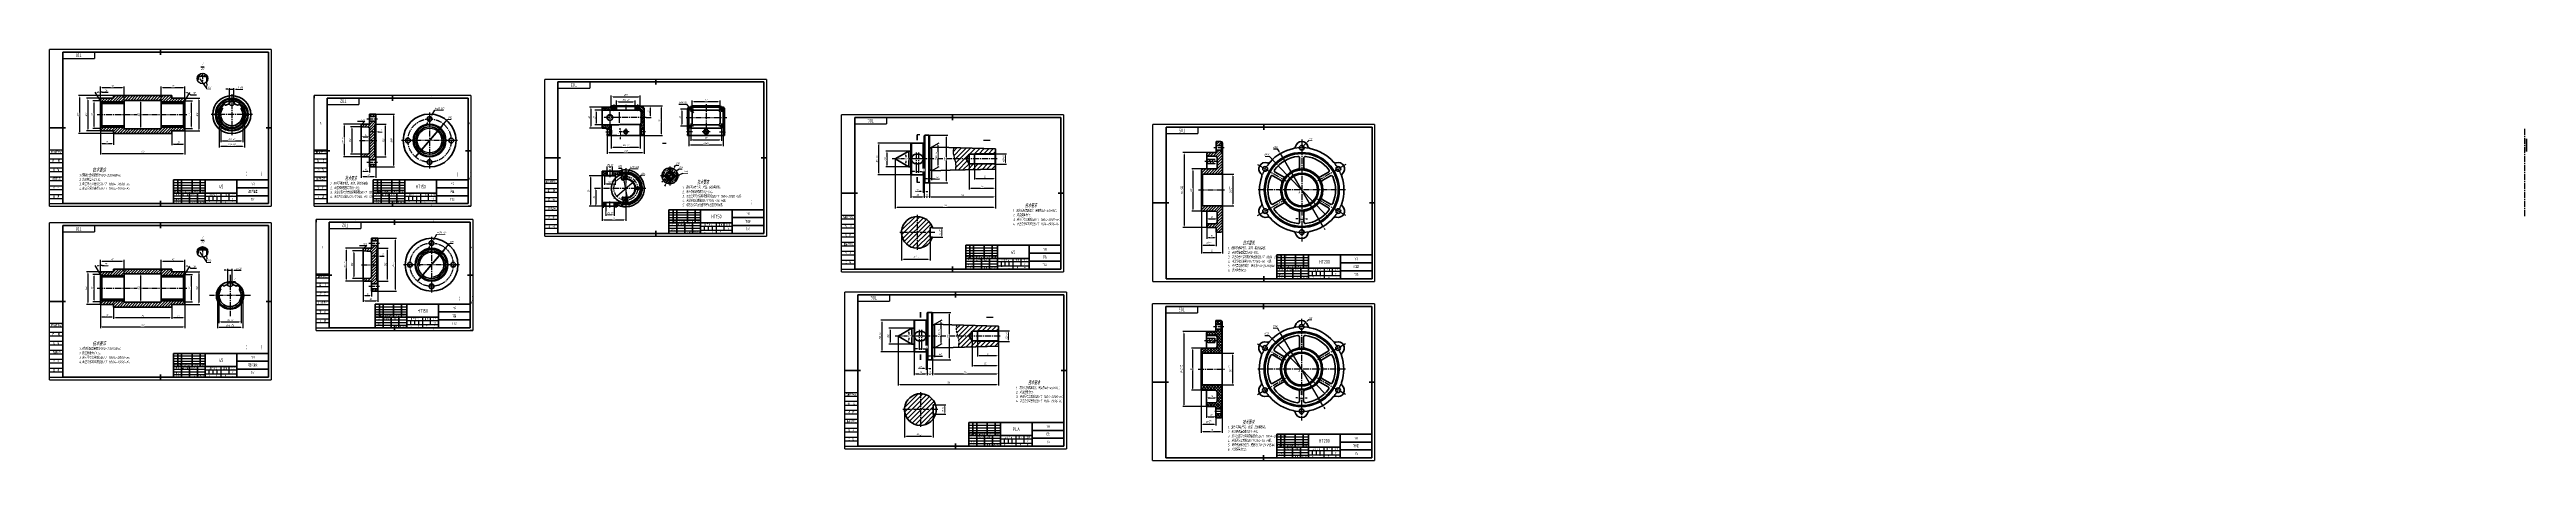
# Model space of a CAD drawing. Header units: millimetres. Extents: x 5 to 4696, y -479 to 299.
import ezdxf
from ezdxf.enums import TextEntityAlignment as Align

# ---------------------------------------------------------------- set-up
doc = ezdxf.new("R2010")
doc.units = ezdxf.units.MM
doc.header["$LTSCALE"] = 0.6
doc.header["$MEASUREMENT"] = 0
for name, pattern in [('CENTER2', [28.575, 19.05, -3.175, 3.175, -3.175]), ('DASHED2', [9.525, 6.35, -3.175]), ('PHANTOM4', [15.875, 7.9375, -1.5875, 1.5875, -1.5875, 1.5875, -1.5875])]:
    doc.linetypes.add(name, pattern=pattern)
for name, color, linetype, lineweight in [('1轮廓实线层', 7, 'Continuous', 50), ('2细线层', 4, 'Continuous', 25), ('3中心线层', 1, 'CENTER2', 25), ('4虚线层', 6, 'DASHED2', 25), ('5剖面线层', 2, 'Continuous', 25), ('6文字层', 3, 'Continuous', 25), ('7标注层', 4, 'Continuous', 25), ('8符号标注层', 31, 'Continuous', 25), ('9双点划线层', 6, 'PHANTOM4', 25)]:
    doc.layers.add(name, color=color, linetype=linetype, lineweight=lineweight)
doc.layers.add('图框层', color=7, linetype='Continuous')
doc.styles.add('PC_TEXTSTYLE', font='ISOCP.SHX', dxfattribs={"width": 0.707, "oblique": 13, "bigfont": 'GBCBIG.SHX'})
doc.styles.add('PC_TEXTSTYLE4', font='ISOCP.SHX', dxfattribs={"width": 0.707, "bigfont": 'GBCBIG.SHX'})
doc.dimstyles.new('GB_ANGULAR', dxfattribs={"dimtxt": 3.5, "dimasz": 3.5, "dimexe": 2.2, "dimexo": 0, "dimgap": 1.5, "dimtad": 1, "dimtih": 1, "dimtoh": 1, "dimdsep": 46, "dimtxsty": 'PC_TEXTSTYLE', "dimcen": 0, "dimclrd": 256, "dimclrt": 3, "dimadec": 0, "dimazin": 2, "dimtp": 0.1, "dimtm": 0.1, "dimtfac": 0.71, "dimtdec": 3, "dimtmove": 0, "dimatfit": 3, "dimfxl": 1, "dimtfill": 1, "dimarcsym": 0})
doc.dimstyles.new('GB_DIAMETER', dxfattribs={"dimtxt": 3.5, "dimasz": 3.5, "dimexe": 2.2, "dimexo": 0, "dimgap": 1.5, "dimtad": 1, "dimjust": 4, "dimdsep": 46, "dimtxsty": 'PC_TEXTSTYLE', "dimcen": 0, "dimclrd": 256, "dimclrt": 3, "dimadec": 0, "dimazin": 2, "dimtp": 0.1, "dimtm": 0.1, "dimtfac": 0.71, "dimtdec": 3, "dimtmove": 0, "dimatfit": 2, "dimfxl": 1, "dimtfill": 1, "dimarcsym": 0})
doc.dimstyles.new('GB_LINEAR', dxfattribs={"dimtxt": 3.5, "dimasz": 3.5, "dimexe": 2.2, "dimexo": 0, "dimgap": 1.5, "dimtad": 1, "dimdsep": 46, "dimtxsty": 'PC_TEXTSTYLE', "dimcen": 0, "dimclrd": 256, "dimclrt": 3, "dimadec": 0, "dimazin": 2, "dimtp": 0.1, "dimtm": 0.1, "dimtfac": 0.71, "dimtdec": 3, "dimtmove": 0, "dimatfit": 3, "dimfxl": 1, "dimtfill": 1, "dimarcsym": 0})
doc.dimstyles.new('GB_RADIAL', dxfattribs={"dimtxt": 3.5, "dimasz": 3.5, "dimexe": 2.2, "dimexo": 0, "dimgap": 1.5, "dimtad": 1, "dimjust": 4, "dimdsep": 46, "dimtxsty": 'PC_TEXTSTYLE', "dimcen": 0, "dimclrd": 256, "dimclrt": 3, "dimadec": 0, "dimazin": 2, "dimtp": 0.1, "dimtm": 0.1, "dimtfac": 0.71, "dimtdec": 3, "dimtmove": 0, "dimatfit": 2, "dimfxl": 1, "dimtfill": 1, "dimarcsym": 0})
pattern_1 = [(45, (2185.756, -276.3987), (-2.65165, 2.65165), []), (135, (2185.756, -276.3987), (-2.65165, -2.65165), [])]

# ---------------------------------------------------------------- blocks, each defined once
blk = doc.blocks.new('*D3')
at = {"layer": '7标注层', "color": 0, "lineweight": -2}
for p, q in [((101, 148.1), (101, 100.2)), ((261, 148.1), (261, 100.2))]:
    blk.add_line(p, q, dxfattribs=at)
at = {"layer": '7标注层', "lineweight": -2}
blk.add_line((104.5, 102.4), (257.5, 102.4), dxfattribs=at)
at = {"layer": '7标注层'}
for points in [[(104.5, 102.9), (104.5, 101.8), (101, 102.4)], [(257.5, 101.8), (257.5, 102.9), (261, 102.4)]]:
    blk.add_solid(points, dxfattribs=at)
at = {"layer": 'Defpoints', "color": 0}
for p in [(101, 148.1), (261, 148.1), (261, 102.4)]:
    blk.add_point(p, dxfattribs=at)
at = {"layer": '7标注层', "color": 3, "insert": (181, 105.6), "char_height": 3.5, "attachment_point": 5, "style": 'PC_TEXTSTYLE', "bg_fill": 3, "box_fill_scale": 1.25, "bg_fill_color": 257, "bg_fill_transparency": 0}
blk.add_mtext('160', dxfattribs=at)
blk = doc.blocks.new('ZwmFrameMain_A3^ _^ 无分区图框^ _^ landscape')
at = {"layer": '1轮廓实线层'}
for p, q in [((0, 0), (0, 287)), ((390, 287), (0, 287)), ((185, 292), (185, 282)), ((390, 287), (390, 0)), ((-25, 143.5), (5, 143.5)), ((395, 143.5), (385, 143.5)), ((0, 0), (390, 0)), ((185, -5), (185, 5))]:
    blk.add_line(p, q, dxfattribs=at)
at = {"layer": '2细线层'}
for p, q in [((-25, -5), (-25, 292)), ((395, 292), (-25, 292)), ((395, 292), (395, -5)), ((-25, -5), (395, -5))]:
    blk.add_line(p, q, dxfattribs=at)
blk = doc.blocks.new('ZwmFrameMain_标题栏1')
at = {"layer": '1轮廓实线层'}
for p, q in [((0, 45), (-180, 45)), ((-180, 0), (-180, 45)), ((-180, 20), (-60, 20)), ((-180, 0), (0, 0)), ((-172, 20), (-172, 45)), ((-165, 20), (-165, 45)), ((-165, 0), (-165, 20)), ((-150, 0), (-150, 20)), ((-145, 20), (-145, 45)), ((-135, 0), (-135, 20)), ((-130, 20), (-130, 45)), ((-120, 0), (-120, 45)), ((-60, 30), (0, 30)), ((-60, 15), (0, 15)), ((0, 0), (0, 45))]:
    blk.add_line(p, q, dxfattribs=at)
at = {"layer": '1轮廓实线层', "color": 7}
for p, q in [((-180, 25), (-120, 25)), ((-60, 0), (-60, 45))]:
    blk.add_line(p, q, dxfattribs=at)
at = {"layer": '2细线层'}
for p, q in [((-180, 40), (-120, 40)), ((-180, 35), (-120, 35)), ((-180, 30), (-120, 30)), ((-180, 15), (-120, 15)), ((-180, 10), (-120, 10)), ((-180, 5), (-120, 5)), ((-120, 14), (-60, 14)), ((-120, 6), (-60, 6)), ((-112.5, 6), (-112.5, 14)), ((-105, 6), (-105, 14)), ((-97.5, 6), (-97.5, 14)), ((-90, 0), (-90, 20)), ((-75, 6), (-75, 20))]:
    blk.add_line(p, q, dxfattribs=at)
at = {"layer": '6文字层', "style": 'PC_TEXTSTYLE', "width": 0.667}
for s, p in [('标记', (-176, 22.5)), (' 设 计 ', (-172.5, 17.5)), (' 工 艺 ', (-172.5, 2.5)), (' 审 核 ', (-172.5, 7.5)), ('处数', (-168.5, 22.5)), (' 更改文件号 ', (-155, 22.5)), (' 标准化 ', (-142.5, 17.5)), (' 日 期 ', (-142.5, 2.5)), (' 签 字 ', (-137.5, 22.5)), (' 日期 ', (-125, 22.5)), ('共       页', (-105, 3)), (' 图 样 标 记 ', (-105, 17)), (' 重 量 ', (-82.5, 17)), ('第       页', (-75, 3)), (' 比 例 ', (-67.5, 17))]:
    blk.add_text(s, height=3.5, dxfattribs=at).set_placement(p, align=Align.MIDDLE)
at = {"layer": '6文字层', "style": 'PC_TEXTSTYLE', "width": 9.901758, "flags": 8}
blk.add_attdef('设计', text='', height=3.5, rotation=359.5768, dxfattribs=at).set_placement((-164.2, 15.4), (-150.4, 15.3), align=Align.FIT)
at = {"layer": '6文字层', "style": 'PC_TEXTSTYLE', "flags": 8}
for tag, height, width, p, p2 in [('工艺', 3.5, 2.851598, (-164.2, 0.4), (-150.9, 0.4)), ('审核', 3.5, 2.723972, (-164, 5.4), (-150.6, 5.4)), ('标准化', 3.5, 1.756036, (-133.8, 15.4), (-120.8, 15.4)), ('日期', 3.5, 2.733185, (-133.8, 0.4), (-120.8, 0.4)), ('产品名称或材料标记', 7, 1.125891, (-113.5, 28.6), (-66.4, 28.6)), ('共几页', 3.5, 0.953151, (-108.6, 1.5), (-101.6, 1.5)), ('重量', 3.5, 2.448074, (-88.5, 7.5), (-76.5, 7.5)), ('比例', 3.5, 2.367734, (-73.4, 7.5), (-61.9, 7.5)), ('企业名称', 5, 3.734996, (-54.3, 34.8), (-5.3, 34.8)), ('图样代号', 5, 3.78389, (-54.8, 5.6), (-5.5, 5.6)), ('图样名称', 5, 3.772723, (-54.8, 20), (-5.3, 20))]:
    blk.add_attdef(tag, text='', height=height, dxfattribs=dict(at, width=width)).set_placement(p, p2, align=Align.FIT)
at = {"layer": '6文字层', "color": 3, "style": 'PC_TEXTSTYLE', "width": 0.96618, "flags": 8}
blk.add_attdef('第几页', text='', height=3.5, dxfattribs=at).set_placement((-78.3, 1.5), (-71.2, 1.5), align=Align.FIT)
at = {"layer": '6文字层', "color": 0, "style": 'PC_TEXTSTYLE', "width": 0.715273, "flags": 8}
blk.add_attdef('图纸张数', text='', height=3.5, dxfattribs=at).set_placement((-2.7, -3.9), (4.5, -3.9), align=Align.FIT)
blk = doc.blocks.new('ZwmFrameMain_图样代号')
at = {"layer": '2细线层', "linetype": 'Continuous'}
for p in [(60, 0), (0, -12)]:
    blk.add_line(p, (60, -12), dxfattribs=at)
at = {"layer": '6文字层', "style": 'PC_TEXTSTYLE', "width": 3.066155}
blk.add_attdef('图样代号', text='', height=7, rotation=180, dxfattribs=at).set_placement((58.2, -2.4), (2.3, -2.4), align=Align.FIT)
blk = doc.blocks.new('ZwmFrameMain_附加栏')
at = {"layer": '2细线层'}
for p, q in [((-25, 102), (0, 102)), ((-25, 95), (0, 95)), ((-25, 85), (0, 85)), ((-25, 78), (0, 78)), ((-25, 68), (0, 68)), ((-25, 61), (0, 61)), ((-25, 51), (0, 51)), ((-25, 44), (0, 44)), ((-25, 34), (0, 34)), ((-25, 27), (0, 27)), ((-25, 17), (0, 17)), ((-25, 10), (0, 10)), ((-25, 0), (0, 0))]:
    blk.add_line(p, q, dxfattribs=at)
at = {"layer": '6文字层', "color": 3, "style": 'PC_TEXTSTYLE'}
for s, width, p in [('借通用件登记', 0.667, (-12.5, 98.5)), ('旧底图总号', 0.667, (-12.5, 47.5)), ('描   图', 0.6667, (-12.5, 81.5)), ('校  描', 0.667, (-12.5, 64.5)), ('签  字', 0.667, (-12.5, 30.5)), ('日  期', 0.667, (-12.5, 13.6))]:
    blk.add_text(s, height=5, dxfattribs=dict(at, width=width)).set_placement(p, align=Align.MIDDLE)
at = {"layer": '6文字层', "style": 'PC_TEXTSTYLE'}
for tag, width, p, p2 in [('借通用件登记', 0.671328, (-23.4, 86.4), (-1.3, 86.4)), ('校图', 2.149976, (-23.7, 52.1), (-1.3, 52.1)), ('描图', 2.120922, (-23.4, 69.4), (-1.3, 69.4)), ('签字', 2.026939, (-23.1, 18.4), (-1.6, 18.4)), ('旧底图总号', 0.761452, (-22.8, 35.7), (-1.9, 35.7)), ('日期', 1.89999, (-22.8, 1.4), (-2.2, 1.4))]:
    blk.add_attdef(tag, text='', height=5, dxfattribs=dict(at, width=width)).set_placement(p, p2, align=Align.FIT)
blk = doc.blocks.new('*D10')
at = {"layer": '7标注层', "color": 0, "lineweight": -2}
for p, q in [((261, 146.3), (261, 117.9)), ((236, 139.8), (236, 117.9))]:
    blk.add_line(p, q, dxfattribs=at)
at = {"layer": '7标注层', "lineweight": -2}
blk.add_line((239.5, 120.1), (257.5, 120.1), dxfattribs=at)
at = {"layer": '7标注层'}
for points in [[(239.5, 120.7), (239.5, 119.5), (236, 120.1)], [(257.5, 119.5), (257.5, 120.7), (261, 120.1)]]:
    blk.add_solid(points, dxfattribs=at)
at = {"layer": '7标注层', "color": 3, "insert": (248.5, 123.4), "char_height": 3.5, "attachment_point": 5, "style": 'PC_TEXTSTYLE', "bg_fill": 3, "box_fill_scale": 1.25, "bg_fill_color": 257, "bg_fill_transparency": 0}
blk.add_mtext('25', dxfattribs=at)
at = {"layer": 'Defpoints', "color": 0}
for p in [(261, 146.3), (236, 139.8), (261, 120.1)]:
    blk.add_point(p, dxfattribs=at)
blk = doc.blocks.new('*D9')
at = {"layer": '7标注层', "color": 0, "lineweight": -2}
for p, q in [((101, 146.3), (101, 118.8)), ((126, 139.8), (126, 118.8))]:
    blk.add_line(p, q, dxfattribs=at)
at = {"layer": '7标注层', "lineweight": -2}
blk.add_line((104.5, 121), (122.5, 121), dxfattribs=at)
at = {"layer": '7标注层'}
for points in [[(104.5, 121.6), (104.5, 120.5), (101, 121)], [(122.5, 120.5), (122.5, 121.6), (126, 121)]]:
    blk.add_solid(points, dxfattribs=at)
at = {"layer": '7标注层', "color": 3, "insert": (113.5, 124.3), "char_height": 3.5, "attachment_point": 5, "style": 'PC_TEXTSTYLE', "bg_fill": 3, "box_fill_scale": 1.25, "bg_fill_color": 257, "bg_fill_transparency": 0}
blk.add_mtext('25', dxfattribs=at)
at = {"layer": 'Defpoints', "color": 0}
for p in [(101, 146.3), (126, 139.8), (126, 121)]:
    blk.add_point(p, dxfattribs=at)
blk = doc.blocks.new('*D11')
at = {"layer": '7标注层', "color": 0, "lineweight": -2}
for p, q in [((101, 195.4), (101, 229.2)), ((146, 201.3), (146, 229.2))]:
    blk.add_line(p, q, dxfattribs=at)
at = {"layer": '7标注层', "lineweight": -2}
blk.add_line((104.5, 227), (142.5, 227), dxfattribs=at)
at = {"layer": '7标注层'}
for points in [[(104.5, 227.5), (104.5, 226.4), (101, 227)], [(142.5, 226.4), (142.5, 227.5), (146, 227)]]:
    blk.add_solid(points, dxfattribs=at)
at = {"layer": 'Defpoints', "color": 0}
for p in [(101, 195.4), (146, 201.3)]:
    blk.add_point(p, dxfattribs=at)
at = {"layer": '7标注层', "color": 3, "insert": (123.5, 230.2), "char_height": 3.5, "attachment_point": 5, "style": 'PC_TEXTSTYLE', "bg_fill": 3, "box_fill_scale": 1.25, "bg_fill_color": 257, "bg_fill_transparency": 0}
blk.add_mtext('45', dxfattribs=at)
at = {"layer": 'Defpoints', "color": 0}
blk.add_point((146, 227), dxfattribs=at)
blk = doc.blocks.new('*D12')
at = {"layer": '7标注层', "color": 0, "lineweight": -2}
for p, q in [((216, 196.4), (216, 229.2)), ((261, 196.4), (261, 229.2))]:
    blk.add_line(p, q, dxfattribs=at)
at = {"layer": '7标注层', "lineweight": -2}
blk.add_line((219.5, 227), (257.5, 227), dxfattribs=at)
at = {"layer": '7标注层'}
for points in [[(219.5, 227.5), (219.5, 226.4), (216, 227)], [(257.5, 226.4), (257.5, 227.5), (261, 227)]]:
    blk.add_solid(points, dxfattribs=at)
at = {"layer": 'Defpoints', "color": 0}
for p in [(216, 196.4), (261, 196.4)]:
    blk.add_point(p, dxfattribs=at)
at = {"layer": '7标注层', "color": 3, "insert": (238.5, 230.2), "char_height": 3.5, "attachment_point": 5, "style": 'PC_TEXTSTYLE', "bg_fill": 3, "box_fill_scale": 1.25, "bg_fill_color": 257, "bg_fill_transparency": 0}
blk.add_mtext('45', dxfattribs=at)
at = {"layer": 'Defpoints', "color": 0}
blk.add_point((261, 227), dxfattribs=at)
blk = doc.blocks.new('*D13')
at = {"layer": '7标注层', "color": 0, "lineweight": -2}
for q in [(91.4, 218.4), (101, 221)]:
    blk.add_line((101, 201.8), q, dxfattribs=at)
at = {"layer": '7标注层', "lineweight": -2}
blk.add_line((104.5, 218.4), (115.8, 218.4), dxfattribs=at)
for start, end in [(101.8633, 108.1367), (78.1367, 90)]:
    blk.add_arc((101, 201.8), 16.9, start, end, dxfattribs=at)
at = {"layer": '7标注层'}
for points in [[(95.5, 218.5), (96, 217.4), (92.5, 216.5)], [(97.6, 217.8), (97.4, 219), (101, 218.8)]]:
    blk.add_solid(points, dxfattribs=at)
at = {"layer": 'Defpoints', "color": 0}
blk.add_point((101, 175.8), dxfattribs=at)
at = {"layer": '7标注层', "color": 3, "insert": (111.9, 221.7), "char_height": 3.5, "attachment_point": 5, "style": 'PC_TEXTSTYLE', "bg_fill": 3, "box_fill_scale": 1.25, "bg_fill_color": 257, "bg_fill_transparency": 0}
blk.add_mtext('30%%d', dxfattribs=at)
at = {"layer": 'Defpoints', "color": 0}
for p in [(95.6, 217.9), (101, 201.8), (101, 201.8), (102.1, 199.8)]:
    blk.add_point(p, dxfattribs=at)
blk = doc.blocks.new('*D14')
at = {"layer": '7标注层', "color": 0, "lineweight": -2}
for p, q in [((126, 211.8), (59.3, 211.8)), ((126, 139.8), (59.3, 139.8))]:
    blk.add_line(p, q, dxfattribs=at)
at = {"layer": '7标注层', "lineweight": -2}
blk.add_line((61.5, 208.3), (61.5, 143.3), dxfattribs=at)
at = {"layer": '7标注层'}
for points in [[(62, 208.3), (60.9, 208.3), (61.5, 211.8)], [(60.9, 143.3), (62, 143.3), (61.5, 139.8)]]:
    blk.add_solid(points, dxfattribs=at)
at = {"layer": 'Defpoints', "color": 0}
for p in [(126, 211.8), (61.5, 139.8), (126, 139.8)]:
    blk.add_point(p, dxfattribs=at)
at = {"layer": '7标注层', "color": 3, "insert": (58.2, 175.8), "char_height": 3.5, "attachment_point": 5, "rotation": 90, "style": 'PC_TEXTSTYLE', "bg_fill": 3, "box_fill_scale": 1.25, "bg_fill_color": 257, "bg_fill_transparency": 0}
blk.add_mtext('{%%c72}', dxfattribs=at)
blk = doc.blocks.new('*D15')
at = {"layer": '7标注层', "color": 0, "lineweight": -2}
for p, q in [((110.8, 206.8), (74.9, 206.8)), ((110.8, 144.8), (74.9, 144.8))]:
    blk.add_line(p, q, dxfattribs=at)
at = {"layer": '7标注层', "lineweight": -2}
blk.add_line((77.1, 203.3), (77.1, 148.3), dxfattribs=at)
at = {"layer": '7标注层'}
for points in [[(77.7, 203.3), (76.5, 203.3), (77.1, 206.8)], [(76.5, 148.3), (77.7, 148.3), (77.1, 144.8)]]:
    blk.add_solid(points, dxfattribs=at)
at = {"layer": 'Defpoints', "color": 0}
for p in [(110.8, 206.8), (77.1, 144.8), (110.8, 144.8)]:
    blk.add_point(p, dxfattribs=at)
at = {"layer": '7标注层', "color": 3, "insert": (73.9, 175.8), "char_height": 3.5, "attachment_point": 5, "rotation": 90, "style": 'PC_TEXTSTYLE', "bg_fill": 3, "box_fill_scale": 1.25, "bg_fill_color": 257, "bg_fill_transparency": 0}
blk.add_mtext('{%%c62}', dxfattribs=at)
blk = doc.blocks.new('*D16')
at = {"layer": '7标注层', "color": 0, "lineweight": -2}
for p, q in [((181, 202.8), (174.7, 202.8)), ((181, 148.8), (174.7, 148.8))]:
    blk.add_line(p, q, dxfattribs=at)
at = {"layer": '7标注层', "lineweight": -2}
blk.add_line((176.9, 199.3), (176.9, 152.3), dxfattribs=at)
at = {"layer": '7标注层'}
for points in [[(177.5, 199.3), (176.3, 199.3), (176.9, 202.8)], [(176.3, 152.3), (177.5, 152.3), (176.9, 148.8)]]:
    blk.add_solid(points, dxfattribs=at)
at = {"layer": 'Defpoints', "color": 0}
for p in [(181, 202.8), (176.9, 148.8), (181, 148.8)]:
    blk.add_point(p, dxfattribs=at)
at = {"layer": '7标注层', "color": 3, "insert": (173.6, 175.8), "char_height": 3.5, "attachment_point": 5, "rotation": 90, "style": 'PC_TEXTSTYLE', "bg_fill": 3, "box_fill_scale": 1.25, "bg_fill_color": 257, "bg_fill_transparency": 0}
blk.add_mtext('{%%c54}', dxfattribs=at)
blk = doc.blocks.new('*D17')
at = {"layer": '7标注层', "color": 0, "lineweight": -2}
for p, q in [((254.7, 206.8), (289.4, 206.8)), ((254.7, 144.8), (289.4, 144.8))]:
    blk.add_line(p, q, dxfattribs=at)
at = {"layer": '7标注层', "lineweight": -2}
blk.add_line((287.2, 203.3), (287.2, 148.3), dxfattribs=at)
at = {"layer": '7标注层'}
for points in [[(287.8, 203.3), (286.7, 203.3), (287.2, 206.8)], [(286.7, 148.3), (287.8, 148.3), (287.2, 144.8)]]:
    blk.add_solid(points, dxfattribs=at)
at = {"layer": 'Defpoints', "color": 0}
for p in [(254.7, 206.8), (254.7, 144.8), (287.2, 144.8)]:
    blk.add_point(p, dxfattribs=at)
at = {"layer": '7标注层', "color": 3, "insert": (284, 175.8), "char_height": 3.5, "attachment_point": 5, "rotation": 90, "style": 'PC_TEXTSTYLE', "bg_fill": 3, "box_fill_scale": 1.25, "bg_fill_color": 257, "bg_fill_transparency": 0}
blk.add_mtext('{%%c62}', dxfattribs=at)
blk = doc.blocks.new('*D19')
at = {"layer": '7标注层', "color": 0, "lineweight": -2}
for p, q in [((101, 201.8), (86.8, 201.8)), ((101, 149.8), (86.8, 149.8))]:
    blk.add_line(p, q, dxfattribs=at)
at = {"layer": '7标注层', "lineweight": -2}
blk.add_line((89, 153.3), (89, 198.3), dxfattribs=at)
at = {"layer": '7标注层'}
for points in [[(89.6, 198.3), (88.4, 198.3), (89, 201.8)], [(88.4, 153.3), (89.6, 153.3), (89, 149.8)]]:
    blk.add_solid(points, dxfattribs=at)
at = {"layer": '7标注层', "color": 3, "insert": (85.7, 175.8), "char_height": 3.5, "attachment_point": 5, "rotation": 90, "style": 'PC_TEXTSTYLE', "bg_fill": 3, "box_fill_scale": 1.25, "bg_fill_color": 257, "bg_fill_transparency": 0}
blk.add_mtext('52', dxfattribs=at)
at = {"layer": 'Defpoints', "color": 0}
for p in [(89, 201.8), (101, 201.8), (101, 149.8)]:
    blk.add_point(p, dxfattribs=at)
blk = doc.blocks.new('*D20')
at = {"layer": '7标注层', "color": 0, "lineweight": -2}
for p, q in [((261, 201.8), (275.2, 201.8)), ((261, 149.8), (275.2, 149.8))]:
    blk.add_line(p, q, dxfattribs=at)
at = {"layer": '7标注层', "lineweight": -2}
blk.add_line((273, 198.3), (273, 153.3), dxfattribs=at)
at = {"layer": '7标注层'}
for points in [[(273.6, 198.3), (272.4, 198.3), (273, 201.8)], [(272.4, 153.3), (273.6, 153.3), (273, 149.8)]]:
    blk.add_solid(points, dxfattribs=at)
at = {"layer": '7标注层', "color": 3, "insert": (269.7, 175.8), "char_height": 3.5, "attachment_point": 5, "rotation": 90, "style": 'PC_TEXTSTYLE', "bg_fill": 3, "box_fill_scale": 1.25, "bg_fill_color": 257, "bg_fill_transparency": 0}
blk.add_mtext('52', dxfattribs=at)
at = {"layer": 'Defpoints', "color": 0}
for p in [(261, 201.8), (261, 149.8), (273, 149.8)]:
    blk.add_point(p, dxfattribs=at)
blk = doc.blocks.new('*D21')
at = {"layer": '7标注层', "color": 0, "lineweight": -2}
for q in [(261, 220), (270.1, 217.6)]:
    blk.add_line((261, 201.8), q, dxfattribs=at)
at = {"layer": '7标注层', "lineweight": -2}
blk.add_line((271.8, 213.6), (283.1, 213.6), dxfattribs=at)
for start, end in [(72.5625, 77.4375), (47.4375, 60)]:
    blk.add_arc((261, 201.8), 16, start, end, dxfattribs=at)
at = {"layer": '7标注层'}
for points in [[(264.5, 218), (264.4, 216.9), (261, 217.8)], [(265.5, 216.6), (266, 217.6), (269, 215.7)]]:
    blk.add_solid(points, dxfattribs=at)
at = {"layer": 'Defpoints', "color": 0}
blk.add_point((261, 175.8), dxfattribs=at)
at = {"layer": '7标注层', "color": 3, "insert": (279.2, 216.9), "char_height": 3.5, "attachment_point": 5, "style": 'PC_TEXTSTYLE', "bg_fill": 3, "box_fill_scale": 1.25, "bg_fill_color": 257, "bg_fill_transparency": 0}
blk.add_mtext('30%%d', dxfattribs=at)
at = {"layer": 'Defpoints', "color": 0}
for p in [(259.8, 199.8), (261, 201.8), (261, 201.8), (265.9, 217.1)]:
    blk.add_point(p, dxfattribs=at)
blk = doc.blocks.new('*D22')
at = {"layer": '7标注层', "lineweight": -2}
for p, q in [((342.3, 223.8), (338.8, 223.8)), ((345.8, 223.8), (353.8, 223.8)), ((357.3, 223.8), (371, 223.8))]:
    blk.add_line(p, q, dxfattribs=at)
at = {"layer": '7标注层', "color": 0, "lineweight": -2}
for p, q in [((345.8, 198.1), (345.8, 226)), ((353.8, 198.1), (353.8, 226))]:
    blk.add_line(p, q, dxfattribs=at)
at = {"layer": '7标注层'}
for points in [[(342.3, 223.3), (342.3, 224.4), (345.8, 223.8)], [(357.3, 224.4), (357.3, 223.3), (353.8, 223.8)]]:
    blk.add_solid(points, dxfattribs=at)
at = {"layer": 'Defpoints', "color": 0}
for p in [(345.8, 198.1), (353.8, 198.1)]:
    blk.add_point(p, dxfattribs=at)
at = {"layer": '7标注层', "color": 3, "insert": (365.9, 227.1), "char_height": 3.5, "attachment_point": 5, "style": 'PC_TEXTSTYLE', "bg_fill": 3, "box_fill_scale": 1.25, "bg_fill_color": 257, "bg_fill_transparency": 0}
blk.add_mtext('{8 H10}', dxfattribs=at)
at = {"layer": 'Defpoints', "color": 0}
blk.add_point((353.8, 223.8), dxfattribs=at)
blk = doc.blocks.new('*D24')
at = {"layer": '7标注层', "color": 0, "lineweight": -2}
for p, q in [((325.8, 175.8), (325.8, 113.7)), ((373.8, 175.8), (373.8, 113.7))]:
    blk.add_line(p, q, dxfattribs=at)
at = {"layer": '7标注层', "lineweight": -2}
blk.add_line((329.3, 115.9), (370.3, 115.9), dxfattribs=at)
at = {"layer": '7标注层'}
for points in [[(329.3, 116.5), (329.3, 115.3), (325.8, 115.9)], [(370.3, 115.3), (370.3, 116.5), (373.8, 115.9)]]:
    blk.add_solid(points, dxfattribs=at)
at = {"layer": 'Defpoints', "color": 0}
for p in [(325.8, 175.8), (373.8, 175.8)]:
    blk.add_point(p, dxfattribs=at)
at = {"layer": '7标注层', "color": 3, "insert": (349.8, 119.2), "char_height": 3.5, "attachment_point": 5, "style": 'PC_TEXTSTYLE', "bg_fill": 3, "box_fill_scale": 1.25, "bg_fill_color": 257, "bg_fill_transparency": 0}
blk.add_mtext('{%%c48 H10}', dxfattribs=at)
at = {"layer": 'Defpoints', "color": 0}
blk.add_point((373.8, 115.9), dxfattribs=at)
blk = doc.blocks.new('*D23')
at = {"layer": '7标注层', "color": 0, "lineweight": -2}
for p, q in [((328.8, 175.8), (328.8, 123.7)), ((370.8, 175.8), (370.8, 123.7))]:
    blk.add_line(p, q, dxfattribs=at)
at = {"layer": '7标注层', "lineweight": -2}
blk.add_line((332.3, 125.9), (367.3, 125.9), dxfattribs=at)
at = {"layer": '7标注层'}
for points in [[(332.3, 126.5), (332.3, 125.3), (328.8, 125.9)], [(367.3, 125.3), (367.3, 126.5), (370.8, 125.9)]]:
    blk.add_solid(points, dxfattribs=at)
at = {"layer": 'Defpoints', "color": 0}
for p in [(328.8, 175.8), (370.8, 175.8)]:
    blk.add_point(p, dxfattribs=at)
at = {"layer": '7标注层', "color": 3, "insert": (349.8, 129.2), "char_height": 3.5, "attachment_point": 5, "style": 'PC_TEXTSTYLE', "bg_fill": 3, "box_fill_scale": 1.25, "bg_fill_color": 257, "bg_fill_transparency": 0}
blk.add_mtext('{%%c42 H7}', dxfattribs=at)
at = {"layer": 'Defpoints', "color": 0}
blk.add_point((370.8, 125.9), dxfattribs=at)
blk = doc.blocks.new('*D25')
at = {"layer": '7标注层', "lineweight": -2}
for p in [(289.4, 243.9), (310, 224.6)]:
    blk.add_line(p, (302.5, 224.6), dxfattribs=at)
at = {"layer": '7标注层', "color": 3, "insert": (307, 227.8), "char_height": 3.5, "attachment_point": 5, "style": 'PC_TEXTSTYLE', "bg_fill": 3, "box_fill_scale": 1.25, "bg_fill_color": 257, "bg_fill_transparency": 0}
blk.add_mtext('R0.3', dxfattribs=at)
at = {"layer": '7标注层', "lineweight": -2}
blk.add_line((287.1, 247.3), (287.4, 246.8), dxfattribs=at)
at = {"layer": '7标注层', "color": 0, "lineweight": -2}
blk.add_arc((287.1, 247.3), 0.6, 180, 124.1164, dxfattribs=at)
at = {"layer": '7标注层'}
blk.add_solid([(289.8, 244.2), (288.9, 243.6), (287.4, 246.8)], dxfattribs=at)
at = {"layer": 'Defpoints', "color": 0}
for p in [(287.1, 247.3), (287.4, 246.8)]:
    blk.add_point(p, dxfattribs=at)
blk = doc.blocks.new('*D26')
at = {"layer": '7标注层', "lineweight": -2}
for p in [(302, 243.2), (310, 224.6)]:
    blk.add_line(p, (302.5, 224.6), dxfattribs=at)
at = {"layer": '7标注层', "color": 3, "insert": (307, 227.8), "char_height": 3.5, "attachment_point": 5, "style": 'PC_TEXTSTYLE', "bg_fill": 3, "box_fill_scale": 1.25, "bg_fill_color": 257, "bg_fill_transparency": 0}
blk.add_mtext('R0.3', dxfattribs=at)
at = {"layer": '7标注层', "lineweight": -2}
blk.add_line((301.9, 247.3), (301.9, 246.7), dxfattribs=at)
at = {"layer": '7标注层', "color": 0, "lineweight": -2}
blk.add_arc((301.9, 247.3), 0.6, 91.5128, 0, dxfattribs=at)
at = {"layer": '7标注层'}
blk.add_solid([(302.5, 243.2), (301.4, 243.2), (301.9, 246.7)], dxfattribs=at)
at = {"layer": 'Defpoints', "color": 0}
for p in [(301.9, 247.3), (301.9, 246.7)]:
    blk.add_point(p, dxfattribs=at)
blk = doc.blocks.new('ZwmFrameMain_1_A4^ _^ 分区图框^ _^ landscape')
at = {"layer": '1轮廓实线层'}
for p, q in [((0, 0), (0, 200)), ((267, 200), (0, 200)), ((123.5, 205), (123.5, 195)), ((267, 200), (267, 0)), ((-25, 100), (5, 100)), ((272, 100), (262, 100)), ((0, 0), (267, 0)), ((123.5, -5), (123.5, 5))]:
    blk.add_line(p, q, dxfattribs=at)
at = {"layer": '2细线层'}
for p, q in [((-25, -5), (-25, 205)), ((272, 205), (-25, 205)), ((-25, 205), (-25, 200)), ((123.5, 205), (123.5, 200)), ((272, 205), (272, -5)), ((-25, 100), (0, 100)), ((272, 100), (267, 100)), ((-25, -5), (-25, 0)), ((123.5, -5), (123.5, 0)), ((-25, -5), (272, -5)), ((-25, -5), (0, -5)), ((272, -5), (267, -5))]:
    blk.add_line(p, q, dxfattribs=at)
at = {"layer": '6文字层', "width": 0.707}
for s, p in [('1', (49.25, 202.5)), ('2', (197.75, 202.5)), ('A', (-12.5, 152.5)), ('A', (269.5, 152.5)), ('B', (-12.5, 47.5)), ('B', (269.5, 47.5)), ('1', (49.25, -2.5)), ('2', (197.75, -2.5))]:
    blk.add_text(s, height=4, dxfattribs=at).set_placement(p, align=Align.MIDDLE)
blk = doc.blocks.new('ZwmFrameMain_1_标题栏1')
at = {"layer": '1轮廓实线层'}
for p, q in [((0, 45), (-180, 45)), ((-180, 0), (-180, 45)), ((-180, 20), (-60, 20)), ((-180, 0), (0, 0)), ((-172, 20), (-172, 45)), ((-165, 20), (-165, 45)), ((-165, 0), (-165, 20)), ((-150, 0), (-150, 20)), ((-145, 20), (-145, 45)), ((-135, 0), (-135, 20)), ((-130, 20), (-130, 45)), ((-120, 0), (-120, 45)), ((-60, 30), (0, 30)), ((-60, 15), (0, 15)), ((0, 0), (0, 45))]:
    blk.add_line(p, q, dxfattribs=at)
at = {"layer": '1轮廓实线层', "color": 7}
for p, q in [((-180, 25), (-120, 25)), ((-60, 0), (-60, 45))]:
    blk.add_line(p, q, dxfattribs=at)
at = {"layer": '2细线层'}
for p, q in [((-180, 40), (-120, 40)), ((-180, 35), (-120, 35)), ((-180, 30), (-120, 30)), ((-180, 15), (-120, 15)), ((-180, 10), (-120, 10)), ((-180, 5), (-120, 5)), ((-120, 14), (-60, 14)), ((-120, 6), (-60, 6)), ((-112.5, 6), (-112.5, 14)), ((-105, 6), (-105, 14)), ((-97.5, 6), (-97.5, 14)), ((-90, 0), (-90, 20)), ((-75, 6), (-75, 20))]:
    blk.add_line(p, q, dxfattribs=at)
at = {"layer": '6文字层', "style": 'PC_TEXTSTYLE', "width": 0.667}
for s, p in [('标记', (-176, 22.5)), (' 设 计 ', (-172.5, 17.5)), (' 工 艺 ', (-172.5, 2.5)), (' 审 核 ', (-172.5, 7.5)), ('处数', (-168.5, 22.5)), (' 更改文件号 ', (-155, 22.5)), (' 标准化 ', (-142.5, 17.5)), (' 日 期 ', (-142.5, 2.5)), (' 签 字 ', (-137.5, 22.5)), (' 日期 ', (-125, 22.5)), ('共       页', (-105, 3)), (' 图 样 标 记 ', (-105, 17)), (' 重 量 ', (-82.5, 17)), ('第       页', (-75, 3)), (' 比 例 ', (-67.5, 17))]:
    blk.add_text(s, height=3.5, dxfattribs=at).set_placement(p, align=Align.MIDDLE)
at = {"layer": '6文字层', "style": 'PC_TEXTSTYLE', "width": 9.901758, "flags": 8}
blk.add_attdef('设计', text='', height=3.5, rotation=359.5768, dxfattribs=at).set_placement((-164.2, 15.4), (-150.4, 15.3), align=Align.FIT)
at = {"layer": '6文字层', "style": 'PC_TEXTSTYLE', "flags": 8}
for tag, height, width, p, p2 in [('工艺', 3.5, 2.851598, (-164.2, 0.4), (-150.9, 0.4)), ('审核', 3.5, 2.723972, (-164, 5.4), (-150.6, 5.4)), ('标准化', 3.5, 1.756036, (-133.8, 15.4), (-120.8, 15.4)), ('日期', 3.5, 2.733185, (-133.8, 0.4), (-120.8, 0.4)), ('产品名称或材料标记', 7, 1.125891, (-113.5, 28.6), (-66.4, 28.6)), ('共几页', 3.5, 0.953151, (-108.6, 1.5), (-101.6, 1.5)), ('重量', 3.5, 2.448074, (-88.5, 7.5), (-76.5, 7.5)), ('比例', 3.5, 2.367734, (-73.4, 7.5), (-61.9, 7.5)), ('企业名称', 5, 3.734996, (-54.3, 34.8), (-5.3, 34.8)), ('图样代号', 5, 3.78389, (-54.8, 5.6), (-5.5, 5.6)), ('图样名称', 5, 3.772723, (-54.8, 20), (-5.3, 20))]:
    blk.add_attdef(tag, text='', height=height, dxfattribs=dict(at, width=width)).set_placement(p, p2, align=Align.FIT)
at = {"layer": '6文字层', "color": 3, "style": 'PC_TEXTSTYLE', "width": 0.96618, "flags": 8}
blk.add_attdef('第几页', text='', height=3.5, dxfattribs=at).set_placement((-78.3, 1.5), (-71.2, 1.5), align=Align.FIT)
at = {"layer": '6文字层', "color": 0, "style": 'PC_TEXTSTYLE', "width": 0.715273, "flags": 8}
blk.add_attdef('图纸张数', text='', height=3.5, dxfattribs=at).set_placement((-2.7, -3.9), (4.5, -3.9), align=Align.FIT)
blk = doc.blocks.new('ZwmFrameMain_1_图样代号')
at = {"layer": '2细线层', "linetype": 'Continuous'}
for p in [(60, 0), (0, -12)]:
    blk.add_line(p, (60, -12), dxfattribs=at)
at = {"layer": '6文字层', "style": 'PC_TEXTSTYLE', "width": 3.066155}
blk.add_attdef('图样代号', text='', height=7, rotation=180, dxfattribs=at).set_placement((58.2, -2.4), (2.3, -2.4), align=Align.FIT)
blk = doc.blocks.new('ZwmFrameMain_1_附加栏')
at = {"layer": '2细线层'}
for p, q in [((-25, 102), (0, 102)), ((-25, 95), (0, 95)), ((-25, 85), (0, 85)), ((-25, 78), (0, 78)), ((-25, 68), (0, 68)), ((-25, 61), (0, 61)), ((-25, 51), (0, 51)), ((-25, 44), (0, 44)), ((-25, 34), (0, 34)), ((-25, 27), (0, 27)), ((-25, 17), (0, 17)), ((-25, 10), (0, 10)), ((-25, 0), (0, 0))]:
    blk.add_line(p, q, dxfattribs=at)
at = {"layer": '6文字层', "color": 3, "style": 'PC_TEXTSTYLE'}
for s, width, p in [('借通用件登记', 0.667, (-12.5, 98.5)), ('旧底图总号', 0.667, (-12.5, 47.5)), ('描   图', 0.6667, (-12.5, 81.5)), ('校  描', 0.667, (-12.5, 64.5)), ('签  字', 0.667, (-12.5, 30.5)), ('日  期', 0.667, (-12.5, 13.6))]:
    blk.add_text(s, height=5, dxfattribs=dict(at, width=width)).set_placement(p, align=Align.MIDDLE)
at = {"layer": '6文字层', "style": 'PC_TEXTSTYLE'}
for tag, width, p, p2 in [('借通用件登记', 0.671328, (-23.4, 86.4), (-1.3, 86.4)), ('校图', 2.149976, (-23.7, 52.1), (-1.3, 52.1)), ('描图', 2.120922, (-23.4, 69.4), (-1.3, 69.4)), ('签字', 2.026939, (-23.1, 18.4), (-1.6, 18.4)), ('旧底图总号', 0.761452, (-22.8, 35.7), (-1.9, 35.7)), ('日期', 1.89999, (-22.8, 1.4), (-2.2, 1.4))]:
    blk.add_attdef(tag, text='', height=5, dxfattribs=dict(at, width=width)).set_placement(p, p2, align=Align.FIT)
blk = doc.blocks.new('*U31')
at = {"layer": '1轮廓实线层'}
blk.add_circle((0, 0), 4.5, dxfattribs=at)
blk = doc.blocks.new('*U32')
at = {"layer": '1轮廓实线层', "color": 0, "linetype": 'ByBlock', "lineweight": -2, "transparency": 16777216}
blk.add_blockref('*U31', (705.3, 167.8), dxfattribs=at)
for p, rotation in [((664.3, 126.8), 90), ((746.3, 126.8), 269.9999999999999), ((705.3, 85.8), 180)]:
    blk.add_blockref('*U31', p, dxfattribs=dict(at, rotation=rotation))
blk = doc.blocks.new('*D33')
at = {"layer": '7标注层', "color": 0, "lineweight": -2}
for p, q in [((594.9, 97.3), (594.9, 56.3)), ((622.9, 76.8), (622.9, 56.3))]:
    blk.add_line(p, q, dxfattribs=at)
at = {"layer": '7标注层', "lineweight": -2}
blk.add_line((598.4, 58.5), (619.4, 58.5), dxfattribs=at)
at = {"layer": '7标注层'}
for points in [[(598.4, 59.1), (598.4, 57.9), (594.9, 58.5)], [(619.4, 57.9), (619.4, 59.1), (622.9, 58.5)]]:
    blk.add_solid(points, dxfattribs=at)
at = {"layer": 'Defpoints', "color": 0}
blk.add_point((594.9, 97.3), dxfattribs=at)
at = {"layer": '7标注层', "color": 3, "insert": (608.9, 61.8), "char_height": 3.5, "attachment_point": 5, "style": 'PC_TEXTSTYLE', "bg_fill": 3, "box_fill_scale": 1.25, "bg_fill_color": 257, "bg_fill_transparency": 0}
blk.add_mtext('28', dxfattribs=at)
at = {"layer": 'Defpoints', "color": 0}
for p in [(622.9, 76.8), (622.9, 58.5)]:
    blk.add_point(p, dxfattribs=at)
blk = doc.blocks.new('*D34')
at = {"layer": '7标注层', "color": 0, "lineweight": -2}
for p, q in [((594.9, 97.3), (594.9, 66.3)), ((610.9, 81.3), (610.9, 66.3))]:
    blk.add_line(p, q, dxfattribs=at)
at = {"layer": '7标注层', "lineweight": -2}
blk.add_line((598.4, 68.5), (607.4, 68.5), dxfattribs=at)
at = {"layer": '7标注层'}
for points in [[(598.4, 69.1), (598.4, 67.9), (594.9, 68.5)], [(607.4, 67.9), (607.4, 69.1), (610.9, 68.5)]]:
    blk.add_solid(points, dxfattribs=at)
at = {"layer": '7标注层', "color": 3, "insert": (602.9, 71.8), "char_height": 3.5, "attachment_point": 5, "style": 'PC_TEXTSTYLE', "bg_fill": 3, "box_fill_scale": 1.25, "bg_fill_color": 257, "bg_fill_transparency": 0}
blk.add_mtext('16', dxfattribs=at)
at = {"layer": 'Defpoints', "color": 0}
for p in [(594.9, 97.3), (610.9, 81.3), (610.9, 68.5)]:
    blk.add_point(p, dxfattribs=at)
blk = doc.blocks.new('*D35')
at = {"layer": '7标注层', "color": 0, "lineweight": -2}
for p, q in [((596.4, 157.8), (561.3, 157.8)), ((596.4, 95.8), (561.3, 95.8))]:
    blk.add_line(p, q, dxfattribs=at)
at = {"layer": '7标注层', "lineweight": -2}
blk.add_line((563.5, 99.3), (563.5, 154.3), dxfattribs=at)
at = {"layer": '7标注层'}
for points in [[(564.1, 154.3), (562.9, 154.3), (563.5, 157.8)], [(562.9, 99.3), (564.1, 99.3), (563.5, 95.8)]]:
    blk.add_solid(points, dxfattribs=at)
at = {"layer": 'Defpoints', "color": 0}
for p in [(563.5, 157.8), (596.4, 157.8), (596.4, 95.8)]:
    blk.add_point(p, dxfattribs=at)
at = {"layer": '7标注层', "color": 3, "insert": (560.2, 126.8), "char_height": 3.5, "attachment_point": 5, "rotation": 90, "style": 'PC_TEXTSTYLE', "bg_fill": 3, "box_fill_scale": 1.25, "bg_fill_color": 257, "bg_fill_transparency": 0}
blk.add_mtext('{%%c62 f7}', dxfattribs=at)
blk = doc.blocks.new('*D36')
at = {"layer": '7标注层', "color": 0, "lineweight": -2}
for p, q in [((594.9, 152.8), (574.9, 152.8)), ((594.9, 100.8), (574.9, 100.8))]:
    blk.add_line(p, q, dxfattribs=at)
at = {"layer": '7标注层', "lineweight": -2}
blk.add_line((577.1, 149.3), (577.1, 104.3), dxfattribs=at)
at = {"layer": '7标注层'}
for points in [[(577.6, 149.3), (576.5, 149.3), (577.1, 152.8)], [(576.5, 104.3), (577.6, 104.3), (577.1, 100.8)]]:
    blk.add_solid(points, dxfattribs=at)
at = {"layer": '7标注层', "color": 3, "insert": (573.8, 126.8), "char_height": 3.5, "attachment_point": 5, "rotation": 90, "style": 'PC_TEXTSTYLE', "bg_fill": 3, "box_fill_scale": 1.25, "bg_fill_color": 257, "bg_fill_transparency": 0}
blk.add_mtext('{%%c52}', dxfattribs=at)
at = {"layer": 'Defpoints', "color": 0}
for p in [(594.9, 152.8), (577.1, 100.8), (594.9, 100.8)]:
    blk.add_point(p, dxfattribs=at)
blk = doc.blocks.new('*D37')
at = {"layer": '7标注层', "color": 0, "lineweight": -2}
for p, q in [((594.9, 134), (594.9, 136.2)), ((610.9, 134), (610.9, 136.2))]:
    blk.add_line(p, q, dxfattribs=at)
at = {"layer": '7标注层', "lineweight": -2}
blk.add_line((598.4, 134), (607.4, 134), dxfattribs=at)
at = {"layer": '7标注层'}
for points in [[(598.4, 134.6), (598.4, 133.4), (594.9, 134)], [(607.4, 133.4), (607.4, 134.6), (610.9, 134)]]:
    blk.add_solid(points, dxfattribs=at)
at = {"layer": '7标注层', "color": 3, "insert": (602.9, 137.2), "char_height": 3.5, "attachment_point": 5, "style": 'PC_TEXTSTYLE', "bg_fill": 3, "box_fill_scale": 1.25, "bg_fill_color": 257, "bg_fill_transparency": 0}
blk.add_mtext('16', dxfattribs=at)
at = {"layer": 'Defpoints', "color": 0}
for p in [(594.9, 134), (610.9, 134), (610.9, 134)]:
    blk.add_point(p, dxfattribs=at)
blk = doc.blocks.new('*D38')
at = {"layer": '7标注层', "color": 0, "lineweight": -2}
for p, q in [((622.9, 176.8), (658, 176.8)), ((622.9, 76.8), (658, 76.8))]:
    blk.add_line(p, q, dxfattribs=at)
at = {"layer": '7标注层', "lineweight": -2}
blk.add_line((655.8, 173.3), (655.8, 80.3), dxfattribs=at)
at = {"layer": '7标注层'}
for points in [[(656.4, 173.3), (655.2, 173.3), (655.8, 176.8)], [(655.2, 80.3), (656.4, 80.3), (655.8, 76.8)]]:
    blk.add_solid(points, dxfattribs=at)
at = {"layer": 'Defpoints', "color": 0}
for p in [(622.9, 176.8), (622.9, 76.8), (655.8, 76.8)]:
    blk.add_point(p, dxfattribs=at)
at = {"layer": '7标注层', "color": 3, "insert": (652.5, 126.8), "char_height": 3.5, "attachment_point": 5, "rotation": 90, "style": 'PC_TEXTSTYLE', "bg_fill": 3, "box_fill_scale": 1.25, "bg_fill_color": 257, "bg_fill_transparency": 0}
blk.add_mtext('{%%c100}', dxfattribs=at)
blk = doc.blocks.new('*D39')
at = {"layer": '7标注层', "color": 0, "lineweight": -2}
for p, q in [((622.9, 157.8), (642.4, 157.8)), ((622.9, 95.8), (642.4, 95.8))]:
    blk.add_line(p, q, dxfattribs=at)
at = {"layer": '7标注层', "lineweight": -2}
blk.add_line((640.2, 154.3), (640.2, 99.3), dxfattribs=at)
at = {"layer": '7标注层'}
for points in [[(640.8, 154.3), (639.6, 154.3), (640.2, 157.8)], [(639.6, 99.3), (640.8, 99.3), (640.2, 95.8)]]:
    blk.add_solid(points, dxfattribs=at)
at = {"layer": 'Defpoints', "color": 0}
for p in [(622.9, 157.8), (622.9, 95.8), (640.2, 95.8)]:
    blk.add_point(p, dxfattribs=at)
at = {"layer": '7标注层', "color": 3, "insert": (636.9, 126.8), "char_height": 3.5, "attachment_point": 5, "rotation": 90, "style": 'PC_TEXTSTYLE', "bg_fill": 3, "box_fill_scale": 1.25, "bg_fill_color": 257, "bg_fill_transparency": 0}
blk.add_mtext('{%%c62}', dxfattribs=at)
blk = doc.blocks.new('*D40')
at = {"layer": '7标注层', "lineweight": -2}
for p, q in [((617.4, 143.1), (613.9, 143.1)), ((620.9, 143.1), (622.9, 143.1)), ((626.4, 143.1), (634.5, 143.1))]:
    blk.add_line(p, q, dxfattribs=at)
at = {"layer": '7标注层', "color": 0, "lineweight": -2}
for p, q in [((620.9, 143.1), (620.9, 145.3)), ((622.9, 143.1), (622.9, 145.3))]:
    blk.add_line(p, q, dxfattribs=at)
at = {"layer": '7标注层'}
for points in [[(617.4, 142.5), (617.4, 143.7), (620.9, 143.1)], [(626.4, 143.7), (626.4, 142.5), (622.9, 143.1)]]:
    blk.add_solid(points, dxfattribs=at)
at = {"layer": '7标注层', "color": 3, "insert": (632.2, 146.3), "char_height": 3.5, "attachment_point": 5, "style": 'PC_TEXTSTYLE', "bg_fill": 3, "box_fill_scale": 1.25, "bg_fill_color": 257, "bg_fill_transparency": 0}
blk.add_mtext('2', dxfattribs=at)
at = {"layer": 'Defpoints', "color": 0}
for p in [(620.9, 143.1), (622.9, 143.1), (622.9, 143.1)]:
    blk.add_point(p, dxfattribs=at)
blk = doc.blocks.new('*D41')
at = {"layer": '7标注层', "lineweight": -2}
for p, q in [((748.8, 155.3), (697.9, 95.6)), ((751.1, 158), (758.6, 166.8)), ((765.3, 166.8), (758.6, 166.8))]:
    blk.add_line(p, q, dxfattribs=at)
at = {"layer": '7标注层'}
blk.add_solid([(699.7, 98.6), (700.6, 97.9), (697.9, 95.6)], dxfattribs=at)
at = {"layer": 'Defpoints', "color": 0}
blk.add_point((697.9, 95.6), dxfattribs=at)
at = {"layer": '7标注层', "color": 3, "insert": (762.7, 170.1), "char_height": 3.5, "attachment_point": 5, "style": 'PC_TEXTSTYLE', "bg_fill": 3, "box_fill_scale": 1.25, "bg_fill_color": 257, "bg_fill_transparency": 0}
blk.add_mtext('∅82', dxfattribs=at)
at = {"layer": '7标注层', "lineweight": -2}
blk.add_line((697.9, 95.6), (751.1, 158), dxfattribs=at)
at = {"layer": '7标注层'}
blk.add_solid([(749.3, 155), (748.4, 155.7), (751.1, 158)], dxfattribs=at)
at = {"layer": 'Defpoints', "color": 0}
blk.add_point((751.1, 158), dxfattribs=at)
blk = doc.blocks.new('*D42')
at = {"layer": '7标注层', "lineweight": -2}
for p, q in [((720.3, 161), (718.5, 158)), ((728.7, 174.6), (734.7, 184.4)), ((750.5, 184.4), (734.7, 184.4))]:
    blk.add_line(p, q, dxfattribs=at)
at = {"layer": '7标注层', "color": 3, "insert": (743.3, 187.7), "char_height": 3.5, "attachment_point": 5, "style": 'PC_TEXTSTYLE', "bg_fill": 3, "box_fill_scale": 1.25, "bg_fill_color": 257, "bg_fill_transparency": 0}
blk.add_mtext('{4*∅9 EQS}', dxfattribs=at)
at = {"layer": '7标注层', "lineweight": -2}
blk.add_line((722.1, 164), (726.9, 171.6), dxfattribs=at)
at = {"layer": '7标注层'}
for points in [[(720.8, 160.7), (719.8, 161.3), (722.1, 164)], [(728.2, 174.9), (729.2, 174.3), (726.9, 171.6)]]:
    blk.add_solid(points, dxfattribs=at)
at = {"layer": 'Defpoints', "color": 0}
for p in [(722.1, 164), (726.9, 171.6)]:
    blk.add_point(p, dxfattribs=at)
blk = doc.blocks.new('ZwmFrameMain_2_A4^ _^ 分区图框^ _^ landscape')
at = {"layer": '1轮廓实线层'}
for p, q in [((0, 0), (0, 200)), ((267, 200), (0, 200)), ((123.5, 205), (123.5, 195)), ((267, 200), (267, 0)), ((-25, 100), (5, 100)), ((272, 100), (262, 100)), ((0, 0), (267, 0)), ((123.5, -5), (123.5, 5))]:
    blk.add_line(p, q, dxfattribs=at)
at = {"layer": '2细线层'}
for p, q in [((-25, -5), (-25, 205)), ((272, 205), (-25, 205)), ((-25, 205), (-25, 200)), ((123.5, 205), (123.5, 200)), ((272, 205), (272, -5)), ((-25, 100), (0, 100)), ((272, 100), (267, 100)), ((-25, -5), (-25, 0)), ((123.5, -5), (123.5, 0)), ((-25, -5), (272, -5)), ((-25, -5), (0, -5)), ((272, -5), (267, -5))]:
    blk.add_line(p, q, dxfattribs=at)
at = {"layer": '6文字层', "width": 0.707}
for s, p in [('1', (49.25, 202.5)), ('2', (197.75, 202.5)), ('A', (-12.5, 152.5)), ('A', (269.5, 152.5)), ('B', (-12.5, 47.5)), ('B', (269.5, 47.5)), ('1', (49.25, -2.5)), ('2', (197.75, -2.5))]:
    blk.add_text(s, height=4, dxfattribs=at).set_placement(p, align=Align.MIDDLE)
blk = doc.blocks.new('ZwmFrameMain_2_标题栏1')
at = {"layer": '1轮廓实线层'}
for p, q in [((0, 45), (-180, 45)), ((-180, 0), (-180, 45)), ((-180, 20), (-60, 20)), ((-180, 0), (0, 0)), ((-172, 20), (-172, 45)), ((-165, 20), (-165, 45)), ((-165, 0), (-165, 20)), ((-150, 0), (-150, 20)), ((-145, 20), (-145, 45)), ((-135, 0), (-135, 20)), ((-130, 20), (-130, 45)), ((-120, 0), (-120, 45)), ((-60, 30), (0, 30)), ((-60, 15), (0, 15)), ((0, 0), (0, 45))]:
    blk.add_line(p, q, dxfattribs=at)
at = {"layer": '1轮廓实线层', "color": 7}
for p, q in [((-180, 25), (-120, 25)), ((-60, 0), (-60, 45))]:
    blk.add_line(p, q, dxfattribs=at)
at = {"layer": '2细线层'}
for p, q in [((-180, 40), (-120, 40)), ((-180, 35), (-120, 35)), ((-180, 30), (-120, 30)), ((-180, 15), (-120, 15)), ((-180, 10), (-120, 10)), ((-180, 5), (-120, 5)), ((-120, 14), (-60, 14)), ((-120, 6), (-60, 6)), ((-112.5, 6), (-112.5, 14)), ((-105, 6), (-105, 14)), ((-97.5, 6), (-97.5, 14)), ((-90, 0), (-90, 20)), ((-75, 6), (-75, 20))]:
    blk.add_line(p, q, dxfattribs=at)
at = {"layer": '6文字层', "style": 'PC_TEXTSTYLE', "width": 0.667}
for s, p in [('标记', (-176, 22.5)), (' 设 计 ', (-172.5, 17.5)), (' 工 艺 ', (-172.5, 2.5)), (' 审 核 ', (-172.5, 7.5)), ('处数', (-168.5, 22.5)), (' 更改文件号 ', (-155, 22.5)), (' 标准化 ', (-142.5, 17.5)), (' 日 期 ', (-142.5, 2.5)), (' 签 字 ', (-137.5, 22.5)), (' 日期 ', (-125, 22.5)), ('共       页', (-105, 3)), (' 图 样 标 记 ', (-105, 17)), (' 重 量 ', (-82.5, 17)), ('第       页', (-75, 3)), (' 比 例 ', (-67.5, 17))]:
    blk.add_text(s, height=3.5, dxfattribs=at).set_placement(p, align=Align.MIDDLE)
at = {"layer": '6文字层', "style": 'PC_TEXTSTYLE', "width": 9.901758, "flags": 8}
blk.add_attdef('设计', text='', height=3.5, rotation=359.5768, dxfattribs=at).set_placement((-164.2, 15.4), (-150.4, 15.3), align=Align.FIT)
at = {"layer": '6文字层', "style": 'PC_TEXTSTYLE', "flags": 8}
for tag, height, width, p, p2 in [('工艺', 3.5, 2.851598, (-164.2, 0.4), (-150.9, 0.4)), ('审核', 3.5, 2.723972, (-164, 5.4), (-150.6, 5.4)), ('标准化', 3.5, 1.756036, (-133.8, 15.4), (-120.8, 15.4)), ('日期', 3.5, 2.733185, (-133.8, 0.4), (-120.8, 0.4)), ('产品名称或材料标记', 7, 1.125891, (-113.5, 28.6), (-66.4, 28.6)), ('共几页', 3.5, 0.953151, (-108.6, 1.5), (-101.6, 1.5)), ('重量', 3.5, 2.448074, (-88.5, 7.5), (-76.5, 7.5)), ('比例', 3.5, 2.367734, (-73.4, 7.5), (-61.9, 7.5)), ('企业名称', 5, 3.734996, (-54.3, 34.8), (-5.3, 34.8)), ('图样代号', 5, 3.78389, (-54.8, 5.6), (-5.5, 5.6)), ('图样名称', 5, 3.772723, (-54.8, 20), (-5.3, 20))]:
    blk.add_attdef(tag, text='', height=height, dxfattribs=dict(at, width=width)).set_placement(p, p2, align=Align.FIT)
at = {"layer": '6文字层', "color": 3, "style": 'PC_TEXTSTYLE', "width": 0.96618, "flags": 8}
blk.add_attdef('第几页', text='', height=3.5, dxfattribs=at).set_placement((-78.3, 1.5), (-71.2, 1.5), align=Align.FIT)
at = {"layer": '6文字层', "color": 0, "style": 'PC_TEXTSTYLE', "width": 0.715273, "flags": 8}
blk.add_attdef('图纸张数', text='', height=3.5, dxfattribs=at).set_placement((-2.7, -3.9), (4.5, -3.9), align=Align.FIT)
blk = doc.blocks.new('ZwmFrameMain_2_图样代号')
at = {"layer": '2细线层', "linetype": 'Continuous'}
for p in [(60, 0), (0, -12)]:
    blk.add_line(p, (60, -12), dxfattribs=at)
at = {"layer": '6文字层', "style": 'PC_TEXTSTYLE', "width": 3.066155}
blk.add_attdef('图样代号', text='', height=7, rotation=180, dxfattribs=at).set_placement((58.2, -2.4), (2.3, -2.4), align=Align.FIT)
blk = doc.blocks.new('ZwmFrameMain_2_附加栏')
at = {"layer": '2细线层'}
for p, q in [((-25, 102), (0, 102)), ((-25, 95), (0, 95)), ((-25, 85), (0, 85)), ((-25, 78), (0, 78)), ((-25, 68), (0, 68)), ((-25, 61), (0, 61)), ((-25, 51), (0, 51)), ((-25, 44), (0, 44)), ((-25, 34), (0, 34)), ((-25, 27), (0, 27)), ((-25, 17), (0, 17)), ((-25, 10), (0, 10)), ((-25, 0), (0, 0))]:
    blk.add_line(p, q, dxfattribs=at)
at = {"layer": '6文字层', "color": 3, "style": 'PC_TEXTSTYLE'}
for s, width, p in [('借通用件登记', 0.667, (-12.5, 98.5)), ('旧底图总号', 0.667, (-12.5, 47.5)), ('描   图', 0.6667, (-12.5, 81.5)), ('校  描', 0.667, (-12.5, 64.5)), ('签  字', 0.667, (-12.5, 30.5)), ('日  期', 0.667, (-12.5, 13.6))]:
    blk.add_text(s, height=5, dxfattribs=dict(at, width=width)).set_placement(p, align=Align.MIDDLE)
at = {"layer": '6文字层', "style": 'PC_TEXTSTYLE'}
for tag, width, p, p2 in [('借通用件登记', 0.671328, (-23.4, 86.4), (-1.3, 86.4)), ('校图', 2.149976, (-23.7, 52.1), (-1.3, 52.1)), ('描图', 2.120922, (-23.4, 69.4), (-1.3, 69.4)), ('签字', 2.026939, (-23.1, 18.4), (-1.6, 18.4)), ('旧底图总号', 0.761452, (-22.8, 35.7), (-1.9, 35.7)), ('日期', 1.89999, (-22.8, 1.4), (-2.2, 1.4))]:
    blk.add_attdef(tag, text='', height=5, dxfattribs=dict(at, width=width)).set_placement(p, p2, align=Align.FIT)
blk = doc.blocks.new('*U47')
at = {"layer": '1轮廓实线层'}
blk.add_circle((0, 0), 4.5, dxfattribs=at)
blk = doc.blocks.new('*U48')
at = {"layer": '1轮廓实线层', "color": 0, "linetype": 'ByBlock', "lineweight": -2, "transparency": 16777216}
blk.add_blockref('*U47', (705.3, 167.8), dxfattribs=at)
for p, rotation in [((664.3, 126.8), 90), ((746.3, 126.8), 269.9999999999999), ((705.3, 85.8), 180)]:
    blk.add_blockref('*U47', p, dxfattribs=dict(at, rotation=rotation))
blk = doc.blocks.new('*D49')
at = {"layer": '7标注层', "color": 0, "lineweight": -2}
for p, q in [((598.6, -138), (598.6, -179)), ((626.6, -158.5), (626.6, -179))]:
    blk.add_line(p, q, dxfattribs=at)
at = {"layer": '7标注层', "lineweight": -2}
blk.add_line((602.1, -176.8), (623.1, -176.8), dxfattribs=at)
at = {"layer": '7标注层'}
for points in [[(602.1, -176.2), (602.1, -177.4), (598.6, -176.8)], [(623.1, -177.4), (623.1, -176.2), (626.6, -176.8)]]:
    blk.add_solid(points, dxfattribs=at)
at = {"layer": 'Defpoints', "color": 0}
blk.add_point((598.6, -138), dxfattribs=at)
at = {"layer": '7标注层', "color": 3, "insert": (612.6, -173.5), "char_height": 3.5, "attachment_point": 5, "style": 'PC_TEXTSTYLE', "bg_fill": 3, "box_fill_scale": 1.25, "bg_fill_color": 257, "bg_fill_transparency": 0}
blk.add_mtext('28', dxfattribs=at)
at = {"layer": 'Defpoints', "color": 0}
for p in [(626.6, -158.5), (626.6, -176.8)]:
    blk.add_point(p, dxfattribs=at)
blk = doc.blocks.new('*D50')
at = {"layer": '7标注层', "color": 0, "lineweight": -2}
for p, q in [((598.6, -138), (598.6, -169)), ((614.6, -154), (614.6, -169))]:
    blk.add_line(p, q, dxfattribs=at)
at = {"layer": '7标注层', "lineweight": -2}
blk.add_line((602.1, -166.8), (611.1, -166.8), dxfattribs=at)
at = {"layer": '7标注层'}
for points in [[(602.1, -166.2), (602.1, -167.4), (598.6, -166.8)], [(611.1, -167.4), (611.1, -166.2), (614.6, -166.8)]]:
    blk.add_solid(points, dxfattribs=at)
at = {"layer": '7标注层', "color": 3, "insert": (606.6, -163.5), "char_height": 3.5, "attachment_point": 5, "style": 'PC_TEXTSTYLE', "bg_fill": 3, "box_fill_scale": 1.25, "bg_fill_color": 257, "bg_fill_transparency": 0}
blk.add_mtext('16', dxfattribs=at)
at = {"layer": 'Defpoints', "color": 0}
for p in [(598.6, -138), (614.6, -154), (614.6, -166.8)]:
    blk.add_point(p, dxfattribs=at)
blk = doc.blocks.new('*D51')
at = {"layer": '7标注层', "color": 0, "lineweight": -2}
for p, q in [((600.1, -77.5), (565, -77.5)), ((600.1, -139.5), (565, -139.5))]:
    blk.add_line(p, q, dxfattribs=at)
at = {"layer": '7标注层', "lineweight": -2}
blk.add_line((567.2, -136), (567.2, -81), dxfattribs=at)
at = {"layer": '7标注层'}
for points in [[(567.8, -81), (566.6, -81), (567.2, -77.5)], [(566.6, -136), (567.8, -136), (567.2, -139.5)]]:
    blk.add_solid(points, dxfattribs=at)
at = {"layer": 'Defpoints', "color": 0}
for p in [(567.2, -77.5), (600.1, -77.5), (600.1, -139.5)]:
    blk.add_point(p, dxfattribs=at)
at = {"layer": '7标注层', "color": 3, "insert": (563.9, -108.5), "char_height": 3.5, "attachment_point": 5, "rotation": 90, "style": 'PC_TEXTSTYLE', "bg_fill": 3, "box_fill_scale": 1.25, "bg_fill_color": 257, "bg_fill_transparency": 0}
blk.add_mtext('{%%c62 f7}', dxfattribs=at)
blk = doc.blocks.new('*D52')
at = {"layer": '7标注层', "color": 0, "lineweight": -2}
for p, q in [((598.6, -82.5), (578.6, -82.5)), ((598.6, -134.5), (578.6, -134.5))]:
    blk.add_line(p, q, dxfattribs=at)
at = {"layer": '7标注层', "lineweight": -2}
blk.add_line((580.8, -86), (580.8, -131), dxfattribs=at)
at = {"layer": '7标注层'}
for points in [[(581.3, -86), (580.2, -86), (580.8, -82.5)], [(580.2, -131), (581.3, -131), (580.8, -134.5)]]:
    blk.add_solid(points, dxfattribs=at)
at = {"layer": '7标注层', "color": 3, "insert": (577.5, -108.5), "char_height": 3.5, "attachment_point": 5, "rotation": 90, "style": 'PC_TEXTSTYLE', "bg_fill": 3, "box_fill_scale": 1.25, "bg_fill_color": 257, "bg_fill_transparency": 0}
blk.add_mtext('{%%c52}', dxfattribs=at)
at = {"layer": 'Defpoints', "color": 0}
for p in [(598.6, -82.5), (580.8, -134.5), (598.6, -134.5)]:
    blk.add_point(p, dxfattribs=at)
blk = doc.blocks.new('*D53')
at = {"layer": '7标注层', "color": 0, "lineweight": -2}
for p, q in [((626.6, -58.5), (661.7, -58.5)), ((626.6, -158.5), (661.7, -158.5))]:
    blk.add_line(p, q, dxfattribs=at)
at = {"layer": '7标注层', "lineweight": -2}
blk.add_line((659.5, -62), (659.5, -155), dxfattribs=at)
at = {"layer": '7标注层'}
for points in [[(660.1, -62), (658.9, -62), (659.5, -58.5)], [(658.9, -155), (660.1, -155), (659.5, -158.5)]]:
    blk.add_solid(points, dxfattribs=at)
at = {"layer": 'Defpoints', "color": 0}
for p in [(626.6, -58.5), (626.6, -158.5), (659.5, -158.5)]:
    blk.add_point(p, dxfattribs=at)
at = {"layer": '7标注层', "color": 3, "insert": (656.2, -108.5), "char_height": 3.5, "attachment_point": 5, "rotation": 90, "style": 'PC_TEXTSTYLE', "bg_fill": 3, "box_fill_scale": 1.25, "bg_fill_color": 257, "bg_fill_transparency": 0}
blk.add_mtext('{%%c100}', dxfattribs=at)
blk = doc.blocks.new('*D54')
at = {"layer": '7标注层', "color": 0, "lineweight": -2}
for p, q in [((626.6, -77.5), (646.1, -77.5)), ((626.6, -139.5), (646.1, -139.5))]:
    blk.add_line(p, q, dxfattribs=at)
at = {"layer": '7标注层', "lineweight": -2}
blk.add_line((643.9, -81), (643.9, -136), dxfattribs=at)
at = {"layer": '7标注层'}
for points in [[(644.5, -81), (643.3, -81), (643.9, -77.5)], [(643.3, -136), (644.5, -136), (643.9, -139.5)]]:
    blk.add_solid(points, dxfattribs=at)
at = {"layer": 'Defpoints', "color": 0}
for p in [(626.6, -77.5), (626.6, -139.5), (643.9, -139.5)]:
    blk.add_point(p, dxfattribs=at)
at = {"layer": '7标注层', "color": 3, "insert": (640.6, -108.5), "char_height": 3.5, "attachment_point": 5, "rotation": 90, "style": 'PC_TEXTSTYLE', "bg_fill": 3, "box_fill_scale": 1.25, "bg_fill_color": 257, "bg_fill_transparency": 0}
blk.add_mtext('{%%c62}', dxfattribs=at)
blk = doc.blocks.new('*D55')
at = {"layer": '7标注层', "lineweight": -2}
for p, q in [((621.1, -92.2), (617.6, -92.2)), ((624.6, -92.2), (626.6, -92.2)), ((630.1, -92.2), (638.2, -92.2))]:
    blk.add_line(p, q, dxfattribs=at)
at = {"layer": '7标注层', "color": 0, "lineweight": -2}
for p, q in [((624.6, -92.2), (624.6, -90)), ((626.6, -92.2), (626.6, -90))]:
    blk.add_line(p, q, dxfattribs=at)
at = {"layer": '7标注层'}
for points in [[(621.1, -92.8), (621.1, -91.6), (624.6, -92.2)], [(630.1, -91.6), (630.1, -92.8), (626.6, -92.2)]]:
    blk.add_solid(points, dxfattribs=at)
at = {"layer": '7标注层', "color": 3, "insert": (635.9, -89), "char_height": 3.5, "attachment_point": 5, "style": 'PC_TEXTSTYLE', "bg_fill": 3, "box_fill_scale": 1.25, "bg_fill_color": 257, "bg_fill_transparency": 0}
blk.add_mtext('2', dxfattribs=at)
at = {"layer": 'Defpoints', "color": 0}
for p in [(624.6, -92.2), (626.6, -92.2), (626.6, -92.2)]:
    blk.add_point(p, dxfattribs=at)
blk = doc.blocks.new('*D56')
at = {"layer": '7标注层', "lineweight": -2}
for p, q in [((752.5, -80), (701.6, -139.7)), ((754.8, -77.3), (762.3, -68.5)), ((769, -68.5), (762.3, -68.5))]:
    blk.add_line(p, q, dxfattribs=at)
at = {"layer": '7标注层'}
blk.add_solid([(703.4, -136.7), (704.3, -137.5), (701.6, -139.7)], dxfattribs=at)
at = {"layer": 'Defpoints', "color": 0}
blk.add_point((701.6, -139.7), dxfattribs=at)
at = {"layer": '7标注层', "color": 3, "insert": (766.4, -65.2), "char_height": 3.5, "attachment_point": 5, "style": 'PC_TEXTSTYLE', "bg_fill": 3, "box_fill_scale": 1.25, "bg_fill_color": 257, "bg_fill_transparency": 0}
blk.add_mtext('∅82', dxfattribs=at)
at = {"layer": '7标注层', "lineweight": -2}
blk.add_line((701.6, -139.7), (754.8, -77.3), dxfattribs=at)
at = {"layer": '7标注层'}
blk.add_solid([(753, -80.3), (752.1, -79.6), (754.8, -77.3)], dxfattribs=at)
at = {"layer": 'Defpoints', "color": 0}
blk.add_point((754.8, -77.3), dxfattribs=at)
blk = doc.blocks.new('*D57')
at = {"layer": '7标注层', "lineweight": -2}
for p, q in [((724, -74.3), (722.2, -77.3)), ((732.4, -60.7), (738.4, -50.9)), ((754.2, -50.9), (738.4, -50.9))]:
    blk.add_line(p, q, dxfattribs=at)
at = {"layer": '7标注层', "color": 3, "insert": (747.1, -47.6), "char_height": 3.5, "attachment_point": 5, "style": 'PC_TEXTSTYLE', "bg_fill": 3, "box_fill_scale": 1.25, "bg_fill_color": 257, "bg_fill_transparency": 0}
blk.add_mtext('{4*∅9 EQS}', dxfattribs=at)
at = {"layer": '7标注层', "lineweight": -2}
blk.add_line((725.8, -71.4), (730.6, -63.7), dxfattribs=at)
at = {"layer": '7标注层'}
for points in [[(724.5, -74.6), (723.5, -74), (725.8, -71.4)], [(731.9, -60.4), (732.9, -61), (730.6, -63.7)]]:
    blk.add_solid(points, dxfattribs=at)
at = {"layer": 'Defpoints', "color": 0}
for p in [(725.8, -71.4), (730.6, -63.7)]:
    blk.add_point(p, dxfattribs=at)
blk = doc.blocks.new('ZwmFrameMain_3_A3^ _^ 无分区图框^ _^ landscape')
at = {"layer": '1轮廓实线层'}
for p, q in [((0, 0), (0, 287)), ((390, 287), (0, 287)), ((185, 292), (185, 282)), ((390, 287), (390, 0)), ((-25, 143.5), (5, 143.5)), ((395, 143.5), (385, 143.5)), ((0, 0), (390, 0)), ((185, -5), (185, 5))]:
    blk.add_line(p, q, dxfattribs=at)
at = {"layer": '2细线层'}
for p, q in [((-25, -5), (-25, 292)), ((395, 292), (-25, 292)), ((395, 292), (395, -5)), ((-25, -5), (395, -5))]:
    blk.add_line(p, q, dxfattribs=at)
blk = doc.blocks.new('ZwmFrameMain_3_标题栏1')
at = {"layer": '1轮廓实线层'}
for p, q in [((0, 45), (-180, 45)), ((-180, 0), (-180, 45)), ((-180, 20), (-60, 20)), ((-180, 0), (0, 0)), ((-172, 20), (-172, 45)), ((-165, 20), (-165, 45)), ((-165, 0), (-165, 20)), ((-150, 0), (-150, 20)), ((-145, 20), (-145, 45)), ((-135, 0), (-135, 20)), ((-130, 20), (-130, 45)), ((-120, 0), (-120, 45)), ((-60, 30), (0, 30)), ((-60, 15), (0, 15)), ((0, 0), (0, 45))]:
    blk.add_line(p, q, dxfattribs=at)
at = {"layer": '1轮廓实线层', "color": 7}
for p, q in [((-180, 25), (-120, 25)), ((-60, 0), (-60, 45))]:
    blk.add_line(p, q, dxfattribs=at)
at = {"layer": '2细线层'}
for p, q in [((-180, 40), (-120, 40)), ((-180, 35), (-120, 35)), ((-180, 30), (-120, 30)), ((-180, 15), (-120, 15)), ((-180, 10), (-120, 10)), ((-180, 5), (-120, 5)), ((-120, 14), (-60, 14)), ((-120, 6), (-60, 6)), ((-112.5, 6), (-112.5, 14)), ((-105, 6), (-105, 14)), ((-97.5, 6), (-97.5, 14)), ((-90, 0), (-90, 20)), ((-75, 6), (-75, 20))]:
    blk.add_line(p, q, dxfattribs=at)
at = {"layer": '6文字层', "style": 'PC_TEXTSTYLE', "width": 0.667}
for s, p in [('标记', (-176, 22.5)), (' 设 计 ', (-172.5, 17.5)), (' 工 艺 ', (-172.5, 2.5)), (' 审 核 ', (-172.5, 7.5)), ('处数', (-168.5, 22.5)), (' 更改文件号 ', (-155, 22.5)), (' 标准化 ', (-142.5, 17.5)), (' 日 期 ', (-142.5, 2.5)), (' 签 字 ', (-137.5, 22.5)), (' 日期 ', (-125, 22.5)), ('共       页', (-105, 3)), (' 图 样 标 记 ', (-105, 17)), (' 重 量 ', (-82.5, 17)), ('第       页', (-75, 3)), (' 比 例 ', (-67.5, 17))]:
    blk.add_text(s, height=3.5, dxfattribs=at).set_placement(p, align=Align.MIDDLE)
at = {"layer": '6文字层', "style": 'PC_TEXTSTYLE', "width": 9.901758, "flags": 8}
blk.add_attdef('设计', text='', height=3.5, rotation=359.5768, dxfattribs=at).set_placement((-164.2, 15.4), (-150.4, 15.3), align=Align.FIT)
at = {"layer": '6文字层', "style": 'PC_TEXTSTYLE', "flags": 8}
for tag, height, width, p, p2 in [('工艺', 3.5, 2.851598, (-164.2, 0.4), (-150.9, 0.4)), ('审核', 3.5, 2.723972, (-164, 5.4), (-150.6, 5.4)), ('标准化', 3.5, 1.756036, (-133.8, 15.4), (-120.8, 15.4)), ('日期', 3.5, 2.733185, (-133.8, 0.4), (-120.8, 0.4)), ('产品名称或材料标记', 7, 1.125891, (-113.5, 28.6), (-66.4, 28.6)), ('共几页', 3.5, 0.953151, (-108.6, 1.5), (-101.6, 1.5)), ('重量', 3.5, 2.448074, (-88.5, 7.5), (-76.5, 7.5)), ('比例', 3.5, 2.367734, (-73.4, 7.5), (-61.9, 7.5)), ('企业名称', 5, 3.734996, (-54.3, 34.8), (-5.3, 34.8)), ('图样代号', 5, 3.78389, (-54.8, 5.6), (-5.5, 5.6)), ('图样名称', 5, 3.772723, (-54.8, 20), (-5.3, 20))]:
    blk.add_attdef(tag, text='', height=height, dxfattribs=dict(at, width=width)).set_placement(p, p2, align=Align.FIT)
at = {"layer": '6文字层', "color": 3, "style": 'PC_TEXTSTYLE', "width": 0.96618, "flags": 8}
blk.add_attdef('第几页', text='', height=3.5, dxfattribs=at).set_placement((-78.3, 1.5), (-71.2, 1.5), align=Align.FIT)
at = {"layer": '6文字层', "color": 0, "style": 'PC_TEXTSTYLE', "width": 0.715273, "flags": 8}
blk.add_attdef('图纸张数', text='', height=3.5, dxfattribs=at).set_placement((-2.7, -3.9), (4.5, -3.9), align=Align.FIT)
blk = doc.blocks.new('ZwmFrameMain_3_图样代号')
at = {"layer": '2细线层', "linetype": 'Continuous'}
for p in [(60, 0), (0, -12)]:
    blk.add_line(p, (60, -12), dxfattribs=at)
at = {"layer": '6文字层', "style": 'PC_TEXTSTYLE', "width": 3.066155}
blk.add_attdef('图样代号', text='', height=7, rotation=180, dxfattribs=at).set_placement((58.2, -2.4), (2.3, -2.4), align=Align.FIT)
blk = doc.blocks.new('ZwmFrameMain_3_附加栏')
at = {"layer": '2细线层'}
for p, q in [((-25, 102), (0, 102)), ((-25, 95), (0, 95)), ((-25, 85), (0, 85)), ((-25, 78), (0, 78)), ((-25, 68), (0, 68)), ((-25, 61), (0, 61)), ((-25, 51), (0, 51)), ((-25, 44), (0, 44)), ((-25, 34), (0, 34)), ((-25, 27), (0, 27)), ((-25, 17), (0, 17)), ((-25, 10), (0, 10)), ((-25, 0), (0, 0))]:
    blk.add_line(p, q, dxfattribs=at)
at = {"layer": '6文字层', "color": 3, "style": 'PC_TEXTSTYLE'}
for s, width, p in [('借通用件登记', 0.667, (-12.5, 98.5)), ('旧底图总号', 0.667, (-12.5, 47.5)), ('描   图', 0.6667, (-12.5, 81.5)), ('校  描', 0.667, (-12.5, 64.5)), ('签  字', 0.667, (-12.5, 30.5)), ('日  期', 0.667, (-12.5, 13.6))]:
    blk.add_text(s, height=5, dxfattribs=dict(at, width=width)).set_placement(p, align=Align.MIDDLE)
at = {"layer": '6文字层', "style": 'PC_TEXTSTYLE'}
for tag, width, p, p2 in [('借通用件登记', 0.671328, (-23.4, 86.4), (-1.3, 86.4)), ('校图', 2.149976, (-23.7, 52.1), (-1.3, 52.1)), ('描图', 2.120922, (-23.4, 69.4), (-1.3, 69.4)), ('签字', 2.026939, (-23.1, 18.4), (-1.6, 18.4)), ('旧底图总号', 0.761452, (-22.8, 35.7), (-1.9, 35.7)), ('日期', 1.89999, (-22.8, 1.4), (-2.2, 1.4))]:
    blk.add_attdef(tag, text='', height=5, dxfattribs=dict(at, width=width)).set_placement(p, p2, align=Align.FIT)
blk = doc.blocks.new('*D62')
at = {"layer": '7标注层', "color": 0, "lineweight": -2}
for p, q in [((1061, 136.2), (1061, 101.8)), ((1131, 136.2), (1131, 101.8))]:
    blk.add_line(p, q, dxfattribs=at)
at = {"layer": '7标注层', "lineweight": -2}
blk.add_line((1064.5, 104), (1127.5, 104), dxfattribs=at)
at = {"layer": '7标注层'}
for points in [[(1064.5, 104.5), (1064.5, 103.4), (1061, 104)], [(1127.5, 103.4), (1127.5, 104.5), (1131, 104)]]:
    blk.add_solid(points, dxfattribs=at)
at = {"layer": 'Defpoints', "color": 0}
for p in [(1061, 136.2), (1131, 136.2), (1131, 104)]:
    blk.add_point(p, dxfattribs=at)
at = {"layer": '7标注层', "color": 3, "insert": (1096, 107.2), "char_height": 3.5, "attachment_point": 5, "style": 'PC_TEXTSTYLE', "bg_fill": 3, "box_fill_scale": 1.25, "bg_fill_color": 257, "bg_fill_transparency": 0}
blk.add_mtext('{%%c70}', dxfattribs=at)
blk = doc.blocks.new('*D63')
at = {"layer": '7标注层', "color": 0, "lineweight": -2}
for p, q in [((1068.5, 136.2), (1068.5, 111.8)), ((1123.5, 136.2), (1123.5, 111.8))]:
    blk.add_line(p, q, dxfattribs=at)
at = {"layer": '7标注层', "lineweight": -2}
blk.add_line((1072, 114), (1120, 114), dxfattribs=at)
at = {"layer": '7标注层'}
for points in [[(1072, 114.5), (1072, 113.4), (1068.5, 114)], [(1120, 113.4), (1120, 114.5), (1123.5, 114)]]:
    blk.add_solid(points, dxfattribs=at)
at = {"layer": '7标注层', "color": 3, "insert": (1096, 117.2), "char_height": 3.5, "attachment_point": 5, "style": 'PC_TEXTSTYLE', "bg_fill": 3, "box_fill_scale": 1.25, "bg_fill_color": 257, "bg_fill_transparency": 0}
blk.add_mtext('{%%c55 h7}', dxfattribs=at)
at = {"layer": 'Defpoints', "color": 0}
for p in [(1068.5, 136.2), (1123.5, 136.2), (1123.5, 114)]:
    blk.add_point(p, dxfattribs=at)
blk = doc.blocks.new('*D64')
at = {"layer": '7标注层', "color": 0, "lineweight": -2}
for p, q in [((1123.5, 192.2), (1165.6, 192.2)), ((1131, 136.2), (1165.6, 136.2))]:
    blk.add_line(p, q, dxfattribs=at)
at = {"layer": '7标注层', "lineweight": -2}
blk.add_line((1163.4, 139.7), (1163.4, 188.7), dxfattribs=at)
at = {"layer": '7标注层'}
for points in [[(1164, 188.7), (1162.8, 188.7), (1163.4, 192.2)], [(1162.8, 139.7), (1164, 139.7), (1163.4, 136.2)]]:
    blk.add_solid(points, dxfattribs=at)
at = {"layer": 'Defpoints', "color": 0}
for p in [(1123.5, 192.2), (1163.4, 192.2), (1131, 136.2)]:
    blk.add_point(p, dxfattribs=at)
at = {"layer": '7标注层', "color": 3, "insert": (1160.2, 164.2), "char_height": 3.5, "attachment_point": 5, "rotation": 90, "style": 'PC_TEXTSTYLE', "bg_fill": 3, "box_fill_scale": 1.25, "bg_fill_color": 257, "bg_fill_transparency": 0}
blk.add_mtext('56', dxfattribs=at)
blk = doc.blocks.new('*D65')
at = {"layer": '7标注层', "color": 0, "lineweight": -2}
for p, q in [((1089.5, 143.2), (1083.3, 143.2)), ((1089.5, 136.2), (1083.3, 136.2))]:
    blk.add_line(p, q, dxfattribs=at)
at = {"layer": '7标注层', "lineweight": -2}
for p, q in [((1085.5, 146.7), (1085.5, 150.2)), ((1085.5, 143.2), (1085.5, 136.2)), ((1085.5, 132.7), (1085.5, 129.2))]:
    blk.add_line(p, q, dxfattribs=at)
at = {"layer": '7标注层'}
for points in [[(1084.9, 146.7), (1086.1, 146.7), (1085.5, 143.2)], [(1086.1, 132.7), (1084.9, 132.7), (1085.5, 136.2)]]:
    blk.add_solid(points, dxfattribs=at)
at = {"layer": '7标注层', "color": 3, "insert": (1082.3, 139.7), "char_height": 3.5, "attachment_point": 5, "rotation": 90, "style": 'PC_TEXTSTYLE', "bg_fill": 3, "box_fill_scale": 1.25, "bg_fill_color": 257, "bg_fill_transparency": 0}
blk.add_mtext('7', dxfattribs=at)
at = {"layer": 'Defpoints', "color": 0}
for p in [(1089.5, 143.2), (1085.5, 136.2), (1089.5, 136.2)]:
    blk.add_point(p, dxfattribs=at)
blk = doc.blocks.new('*D66')
at = {"layer": '7标注层', "color": 0, "lineweight": -2}
for p, q in [((1051, 190.2), (1027.5, 190.2)), ((1051, 150.2), (1027.5, 150.2))]:
    blk.add_line(p, q, dxfattribs=at)
at = {"layer": '7标注层', "lineweight": -2}
blk.add_line((1029.7, 186.7), (1029.7, 153.7), dxfattribs=at)
at = {"layer": '7标注层'}
for points in [[(1030.2, 186.7), (1029.1, 186.7), (1029.7, 190.2)], [(1029.1, 153.7), (1030.2, 153.7), (1029.7, 150.2)]]:
    blk.add_solid(points, dxfattribs=at)
at = {"layer": '7标注层', "color": 3, "insert": (1026.4, 170.2), "char_height": 3.5, "attachment_point": 5, "rotation": 90, "style": 'PC_TEXTSTYLE', "bg_fill": 3, "box_fill_scale": 1.25, "bg_fill_color": 257, "bg_fill_transparency": 0}
blk.add_mtext('40', dxfattribs=at)
at = {"layer": 'Defpoints', "color": 0}
for p in [(1051, 190.2), (1029.7, 150.2), (1051, 150.2)]:
    blk.add_point(p, dxfattribs=at)
blk = doc.blocks.new('*D67')
at = {"layer": '7标注层', "color": 0, "lineweight": -2}
for p, q in [((1051, 184.2), (1037.5, 184.2)), ((1051, 156.2), (1037.5, 156.2))]:
    blk.add_line(p, q, dxfattribs=at)
at = {"layer": '7标注层', "lineweight": -2}
blk.add_line((1039.7, 180.7), (1039.7, 159.7), dxfattribs=at)
at = {"layer": '7标注层'}
for points in [[(1040.2, 180.7), (1039.1, 180.7), (1039.7, 184.2)], [(1039.1, 159.7), (1040.2, 159.7), (1039.7, 156.2)]]:
    blk.add_solid(points, dxfattribs=at)
at = {"layer": '7标注层', "color": 3, "insert": (1036.4, 170.2), "char_height": 3.5, "attachment_point": 5, "rotation": 90, "style": 'PC_TEXTSTYLE', "bg_fill": 3, "box_fill_scale": 1.25, "bg_fill_color": 257, "bg_fill_transparency": 0}
blk.add_mtext('28', dxfattribs=at)
at = {"layer": 'Defpoints', "color": 0}
for p in [(1039.7, 156.2), (1051, 184.2), (1051, 156.2)]:
    blk.add_point(p, dxfattribs=at)
blk = doc.blocks.new('*D68')
at = {"layer": '7标注层', "color": 0, "lineweight": -2}
for p, q in [((1068.5, 192.2), (1068.5, 212)), ((1123.5, 192.2), (1123.5, 212))]:
    blk.add_line(p, q, dxfattribs=at)
at = {"layer": '7标注层', "lineweight": -2}
blk.add_line((1072, 209.8), (1120, 209.8), dxfattribs=at)
at = {"layer": '7标注层'}
for points in [[(1072, 210.3), (1072, 209.2), (1068.5, 209.8)], [(1120, 209.2), (1120, 210.3), (1123.5, 209.8)]]:
    blk.add_solid(points, dxfattribs=at)
at = {"layer": 'Defpoints', "color": 0}
for p in [(1068.5, 192.2), (1123.5, 209.8), (1123.5, 192.2)]:
    blk.add_point(p, dxfattribs=at)
at = {"layer": '7标注层', "color": 3, "insert": (1096, 213), "char_height": 3.5, "attachment_point": 5, "style": 'PC_TEXTSTYLE', "bg_fill": 3, "box_fill_scale": 1.25, "bg_fill_color": 257, "bg_fill_transparency": 0}
blk.add_mtext('{%%c55}', dxfattribs=at)
blk = doc.blocks.new('*D69')
at = {"layer": '7标注层', "color": 0, "lineweight": -2}
for p, q in [((1078.5, 189.8), (1078.5, 202.4)), ((1113.5, 188.2), (1113.5, 202.4))]:
    blk.add_line(p, q, dxfattribs=at)
at = {"layer": '7标注层', "lineweight": -2}
blk.add_line((1082, 200.2), (1110, 200.2), dxfattribs=at)
at = {"layer": '7标注层'}
for points in [[(1082, 200.8), (1082, 199.6), (1078.5, 200.2)], [(1110, 199.6), (1110, 200.8), (1113.5, 200.2)]]:
    blk.add_solid(points, dxfattribs=at)
at = {"layer": '7标注层', "color": 3, "insert": (1096, 203.5), "char_height": 3.5, "attachment_point": 5, "style": 'PC_TEXTSTYLE', "bg_fill": 3, "box_fill_scale": 1.25, "bg_fill_color": 257, "bg_fill_transparency": 0}
blk.add_mtext('{%%c35 H7}', dxfattribs=at)
at = {"layer": 'Defpoints', "color": 0}
for p in [(1078.5, 189.8), (1113.5, 200.2), (1113.5, 188.2)]:
    blk.add_point(p, dxfattribs=at)
blk = doc.blocks.new('*D70')
at = {"layer": '7标注层', "color": 0, "lineweight": -2}
for p, q in [((1123.5, 192.2), (1144.3, 192.2)), ((1134.9, 170.2), (1144.3, 170.2))]:
    blk.add_line(p, q, dxfattribs=at)
at = {"layer": '7标注层', "lineweight": -2}
blk.add_line((1142.1, 188.7), (1142.1, 173.7), dxfattribs=at)
at = {"layer": '7标注层'}
for points in [[(1142.7, 188.7), (1141.5, 188.7), (1142.1, 192.2)], [(1141.5, 173.7), (1142.7, 173.7), (1142.1, 170.2)]]:
    blk.add_solid(points, dxfattribs=at)
at = {"layer": '7标注层', "color": 3, "insert": (1138.8, 181.2), "char_height": 3.5, "attachment_point": 5, "rotation": 90, "style": 'PC_TEXTSTYLE', "bg_fill": 3, "box_fill_scale": 1.25, "bg_fill_color": 257, "bg_fill_transparency": 0}
blk.add_mtext('22', dxfattribs=at)
at = {"layer": 'Defpoints', "color": 0}
for p in [(1123.5, 192.2), (1134.9, 170.2), (1142.1, 170.2)]:
    blk.add_point(p, dxfattribs=at)
blk = doc.blocks.new('*D71')
at = {"layer": '7标注层', "color": 0, "lineweight": -2}
for p, q in [((1221.5, 179.3), (1221.5, 202.8)), ((1274.5, 179.3), (1274.5, 202.8))]:
    blk.add_line(p, q, dxfattribs=at)
at = {"layer": '7标注层', "lineweight": -2}
blk.add_line((1225, 200.6), (1271, 200.6), dxfattribs=at)
at = {"layer": '7标注层'}
for points in [[(1225, 201.2), (1225, 200.1), (1221.5, 200.6)], [(1271, 200.1), (1271, 201.2), (1274.5, 200.6)]]:
    blk.add_solid(points, dxfattribs=at)
at = {"layer": 'Defpoints', "color": 0}
for p in [(1274.5, 200.6), (1221.5, 179.3), (1274.5, 179.3)]:
    blk.add_point(p, dxfattribs=at)
at = {"layer": '7标注层', "color": 3, "insert": (1248, 203.9), "char_height": 3.5, "attachment_point": 5, "style": 'PC_TEXTSTYLE', "bg_fill": 3, "box_fill_scale": 1.25, "bg_fill_color": 257, "bg_fill_transparency": 0}
blk.add_mtext('53', dxfattribs=at)
blk = doc.blocks.new('*D72')
at = {"layer": '7标注层', "color": 0, "lineweight": -2}
for p, q in [((1219, 149.2), (1219, 126.1)), ((1277, 149.2), (1277, 126.1))]:
    blk.add_line(p, q, dxfattribs=at)
at = {"layer": '7标注层', "lineweight": -2}
blk.add_line((1222.5, 128.3), (1273.5, 128.3), dxfattribs=at)
at = {"layer": '7标注层'}
for points in [[(1222.5, 128.9), (1222.5, 127.7), (1219, 128.3)], [(1273.5, 127.7), (1273.5, 128.9), (1277, 128.3)]]:
    blk.add_solid(points, dxfattribs=at)
at = {"layer": 'Defpoints', "color": 0}
for p in [(1219, 149.2), (1277, 149.2), (1277, 128.3)]:
    blk.add_point(p, dxfattribs=at)
at = {"layer": '7标注层', "color": 3, "insert": (1248, 131.5), "char_height": 3.5, "attachment_point": 5, "style": 'PC_TEXTSTYLE', "bg_fill": 3, "box_fill_scale": 1.25, "bg_fill_color": 257, "bg_fill_transparency": 0}
blk.add_mtext('58', dxfattribs=at)
blk = doc.blocks.new('*D73')
at = {"layer": '7标注层', "color": 0, "lineweight": -2}
for p, q in [((1215.5, 158.8), (1215.5, 116.1)), ((1280.5, 158.8), (1280.5, 116.1))]:
    blk.add_line(p, q, dxfattribs=at)
at = {"layer": '7标注层', "lineweight": -2}
blk.add_line((1219, 118.3), (1277, 118.3), dxfattribs=at)
at = {"layer": '7标注层'}
for points in [[(1219, 118.9), (1219, 117.7), (1215.5, 118.3)], [(1277, 117.7), (1277, 118.9), (1280.5, 118.3)]]:
    blk.add_solid(points, dxfattribs=at)
at = {"layer": 'Defpoints', "color": 0}
for p in [(1215.5, 158.8), (1280.5, 158.8), (1280.5, 118.3)]:
    blk.add_point(p, dxfattribs=at)
at = {"layer": '7标注层', "color": 3, "insert": (1248, 121.5), "char_height": 3.5, "attachment_point": 5, "style": 'PC_TEXTSTYLE', "bg_fill": 3, "box_fill_scale": 1.25, "bg_fill_color": 257, "bg_fill_transparency": 0}
blk.add_mtext('{\\A1;{65}{}{\\C3;%%p0.1}}', dxfattribs=at)
blk = doc.blocks.new('*D74')
at = {"layer": '7标注层', "color": 0, "lineweight": -2}
for p, q in [((1214, 186.2), (1199.8, 186.2)), ((1214, 154.2), (1199.8, 154.2))]:
    blk.add_line(p, q, dxfattribs=at)
at = {"layer": '7标注层', "lineweight": -2}
blk.add_line((1202, 182.7), (1202, 157.7), dxfattribs=at)
at = {"layer": '7标注层'}
for points in [[(1202.6, 182.7), (1201.4, 182.7), (1202, 186.2)], [(1201.4, 157.7), (1202.6, 157.7), (1202, 154.2)]]:
    blk.add_solid(points, dxfattribs=at)
at = {"layer": '7标注层', "color": 3, "insert": (1198.8, 170.2), "char_height": 3.5, "attachment_point": 5, "rotation": 90, "style": 'PC_TEXTSTYLE', "bg_fill": 3, "box_fill_scale": 1.25, "bg_fill_color": 257, "bg_fill_transparency": 0}
blk.add_mtext('32', dxfattribs=at)
at = {"layer": 'Defpoints', "color": 0}
for p in [(1202, 154.2), (1214, 186.2), (1214, 154.2)]:
    blk.add_point(p, dxfattribs=at)
blk = doc.blocks.new('*D75')
at = {"layer": '7标注层', "lineweight": -2}
for p, q in [((1188.2, 76.2), (1190, 79.6)), ((1196.6, 79.6), (1190, 79.6)), ((1171, 43.4), (1169.4, 40.3))]:
    blk.add_line(p, q, dxfattribs=at)
at = {"layer": '7标注层'}
blk.add_solid([(1171.6, 43.1), (1170.5, 43.6), (1172.7, 46.5)], dxfattribs=at)
at = {"layer": 'Defpoints', "color": 0}
blk.add_point((1172.7, 46.5), dxfattribs=at)
at = {"layer": '7标注层', "color": 3, "insert": (1194, 82.9), "char_height": 3.5, "attachment_point": 5, "style": 'PC_TEXTSTYLE', "bg_fill": 3, "box_fill_scale": 1.25, "bg_fill_color": 257, "bg_fill_transparency": 0}
blk.add_mtext('∅30', dxfattribs=at)
at = {"layer": '7标注层', "lineweight": -2}
blk.add_line((1172.7, 46.5), (1186.5, 73.1), dxfattribs=at)
at = {"layer": '7标注层'}
blk.add_solid([(1187.6, 76.4), (1188.7, 75.9), (1186.5, 73.1)], dxfattribs=at)
at = {"layer": 'Defpoints', "color": 0}
blk.add_point((1186.5, 73.1), dxfattribs=at)
blk = doc.blocks.new('*D76')
at = {"layer": '7标注层', "lineweight": -2}
for p, q in [((1167.4, 50.2), (1164.6, 48.1)), ((1191.8, 69.3), (1196.1, 72.7)), ((1202.6, 72.7), (1196.1, 72.7))]:
    blk.add_line(p, q, dxfattribs=at)
at = {"layer": '7标注层'}
blk.add_solid([(1167.7, 49.8), (1167, 50.7), (1170.1, 52.4)], dxfattribs=at)
at = {"layer": 'Defpoints', "color": 0}
blk.add_point((1170.1, 52.4), dxfattribs=at)
at = {"layer": '7标注层', "color": 3, "insert": (1200.1, 75.9), "char_height": 3.5, "attachment_point": 5, "style": 'PC_TEXTSTYLE', "bg_fill": 3, "box_fill_scale": 1.25, "bg_fill_color": 257, "bg_fill_transparency": 0}
blk.add_mtext('∅24', dxfattribs=at)
at = {"layer": '7标注层', "lineweight": -2}
blk.add_line((1170.1, 52.4), (1189.1, 67.2), dxfattribs=at)
at = {"layer": '7标注层'}
blk.add_solid([(1191.4, 69.8), (1192.2, 68.9), (1189.1, 67.2)], dxfattribs=at)
at = {"layer": 'Defpoints', "color": 0}
blk.add_point((1189.1, 67.2), dxfattribs=at)
blk = doc.blocks.new('*D77')
at = {"layer": '7标注层', "lineweight": -2}
for p, q in [((1115.8, 53), (1125.3, 61.1)), ((1132.3, 61.1), (1125.3, 61.1)), ((1076.2, 19.2), (1073.6, 17))]:
    blk.add_line(p, q, dxfattribs=at)
at = {"layer": '7标注层'}
blk.add_solid([(1076.6, 18.8), (1075.9, 19.7), (1078.9, 21.5)], dxfattribs=at)
at = {"layer": 'Defpoints', "color": 0}
blk.add_point((1078.9, 21.5), dxfattribs=at)
at = {"layer": '7标注层', "color": 3, "insert": (1129.5, 64.3), "char_height": 3.5, "attachment_point": 5, "style": 'PC_TEXTSTYLE', "bg_fill": 3, "box_fill_scale": 1.25, "bg_fill_color": 257, "bg_fill_transparency": 0}
blk.add_mtext('∅45', dxfattribs=at)
at = {"layer": '7标注层', "lineweight": -2}
blk.add_line((1078.9, 21.5), (1113.1, 50.7), dxfattribs=at)
at = {"layer": '7标注层'}
blk.add_solid([(1115.4, 53.4), (1116.2, 52.5), (1113.1, 50.7)], dxfattribs=at)
at = {"layer": 'Defpoints', "color": 0}
blk.add_point((1113.1, 50.7), dxfattribs=at)
blk = doc.blocks.new('*D78')
at = {"layer": '7标注层', "lineweight": -2}
for p, q in [((1082, 74.5), (1088.8, 74.5)), ((1090, 68), (1088.8, 74.5)), ((1102.1, 4.2), (1102.7, 0.7))]:
    blk.add_line(p, q, dxfattribs=at)
at = {"layer": '7标注层'}
blk.add_solid([(1102.6, 4.3), (1101.5, 4.1), (1101.4, 7.6)], dxfattribs=at)
at = {"layer": 'Defpoints', "color": 0}
blk.add_point((1101.4, 7.6), dxfattribs=at)
at = {"layer": '7标注层', "color": 3, "insert": (1084.6, 77.7), "char_height": 3.5, "attachment_point": 5, "style": 'PC_TEXTSTYLE', "bg_fill": 3, "box_fill_scale": 1.25, "bg_fill_color": 257, "bg_fill_transparency": 0}
blk.add_mtext('∅58', dxfattribs=at)
at = {"layer": '7标注层', "lineweight": -2}
blk.add_line((1101.4, 7.6), (1090.6, 64.6), dxfattribs=at)
at = {"layer": '7标注层'}
blk.add_solid([(1089.4, 67.9), (1090.5, 68.1), (1090.6, 64.6)], dxfattribs=at)
at = {"layer": 'Defpoints', "color": 0}
blk.add_point((1090.6, 64.6), dxfattribs=at)
blk = doc.blocks.new('*D79')
at = {"layer": '7标注层', "color": 0, "lineweight": -2}
for p, q in [((1056, 60.1), (1056, 42.6)), ((1076, 60.1), (1076, 42.6))]:
    blk.add_line(p, q, dxfattribs=at)
at = {"layer": '7标注层', "lineweight": -2}
blk.add_line((1059.5, 44.8), (1072.5, 44.8), dxfattribs=at)
at = {"layer": '7标注层'}
for points in [[(1059.5, 45.4), (1059.5, 44.3), (1056, 44.8)], [(1072.5, 44.3), (1072.5, 45.4), (1076, 44.8)]]:
    blk.add_solid(points, dxfattribs=at)
at = {"layer": '7标注层', "color": 3, "insert": (1066, 48.1), "char_height": 3.5, "attachment_point": 5, "style": 'PC_TEXTSTYLE', "bg_fill": 3, "box_fill_scale": 1.25, "bg_fill_color": 257, "bg_fill_transparency": 0}
blk.add_mtext('{%%c20}', dxfattribs=at)
at = {"layer": 'Defpoints', "color": 0}
for p in [(1056, 60.1), (1076, 60.1), (1076, 44.8)]:
    blk.add_point(p, dxfattribs=at)
blk = doc.blocks.new('*D80')
at = {"layer": '7标注层', "color": 0, "lineweight": -2}
for p, q in [((1061, 66.2), (1061, 79.3)), ((1071, 66.2), (1071, 79.3))]:
    blk.add_line(p, q, dxfattribs=at)
at = {"layer": '7标注层', "lineweight": -2}
blk.add_line((1064.5, 77.1), (1067.5, 77.1), dxfattribs=at)
at = {"layer": '7标注层'}
for points in [[(1064.5, 77.7), (1064.5, 76.5), (1061, 77.1)], [(1067.5, 76.5), (1067.5, 77.7), (1071, 77.1)]]:
    blk.add_solid(points, dxfattribs=at)
at = {"layer": '7标注层', "color": 3, "insert": (1066, 80.4), "char_height": 3.5, "attachment_point": 5, "style": 'PC_TEXTSTYLE', "bg_fill": 3, "box_fill_scale": 1.25, "bg_fill_color": 257, "bg_fill_transparency": 0}
blk.add_mtext('{%%c10 H7}', dxfattribs=at)
at = {"layer": 'Defpoints', "color": 0}
for p in [(1061, 66.2), (1071, 77.1), (1071, 66.2)]:
    blk.add_point(p, dxfattribs=at)
blk = doc.blocks.new('*D81')
at = {"layer": '7标注层', "color": 0, "lineweight": -2}
for p, q in [((1044.4, 36.1), (1036.8, 36.1)), ((1051, 2.1), (1036.8, 2.1))]:
    blk.add_line(p, q, dxfattribs=at)
at = {"layer": '7标注层', "lineweight": -2}
blk.add_line((1039, 32.6), (1039, 5.6), dxfattribs=at)
at = {"layer": '7标注层'}
for points in [[(1039.6, 32.6), (1038.4, 32.6), (1039, 36.1)], [(1038.4, 5.6), (1039.6, 5.6), (1039, 2.1)]]:
    blk.add_solid(points, dxfattribs=at)
at = {"layer": '7标注层', "color": 3, "insert": (1035.8, 19.1), "char_height": 3.5, "attachment_point": 5, "rotation": 90, "style": 'PC_TEXTSTYLE', "bg_fill": 3, "box_fill_scale": 1.25, "bg_fill_color": 257, "bg_fill_transparency": 0}
blk.add_mtext('34', dxfattribs=at)
at = {"layer": 'Defpoints', "color": 0}
for p in [(1039, 2.1), (1044.4, 36.1), (1051, 2.1)]:
    blk.add_point(p, dxfattribs=at)
blk = doc.blocks.new('*D82')
at = {"layer": '7标注层', "color": 0, "lineweight": -2}
for p, q in [((1056, 60.1), (1026.8, 60.1)), ((1051, 2.1), (1026.8, 2.1))]:
    blk.add_line(p, q, dxfattribs=at)
at = {"layer": '7标注层', "lineweight": -2}
blk.add_line((1029, 56.6), (1029, 5.6), dxfattribs=at)
at = {"layer": '7标注层'}
for points in [[(1029.6, 56.6), (1028.4, 56.6), (1029, 60.1)], [(1028.4, 5.6), (1029.6, 5.6), (1029, 2.1)]]:
    blk.add_solid(points, dxfattribs=at)
at = {"layer": 'Defpoints', "color": 0}
for p in [(1056, 60.1), (1029, 2.1), (1051, 2.1)]:
    blk.add_point(p, dxfattribs=at)
at = {"layer": '7标注层', "color": 3, "insert": (1025.8, 31.1), "char_height": 3.5, "attachment_point": 5, "rotation": 90, "style": 'PC_TEXTSTYLE', "bg_fill": 3, "box_fill_scale": 1.25, "bg_fill_color": 257, "bg_fill_transparency": 0}
blk.add_mtext('58', dxfattribs=at)
blk = doc.blocks.new('*D83')
at = {"layer": '7标注层', "color": 0, "lineweight": -2}
for p, q in [((1058, 3.6), (1058, -15.7)), ((1074, 3.1), (1074, -15.7))]:
    blk.add_line(p, q, dxfattribs=at)
at = {"layer": '7标注层', "lineweight": -2}
blk.add_line((1061.5, -13.5), (1070.5, -13.5), dxfattribs=at)
at = {"layer": '7标注层'}
for points in [[(1061.5, -12.9), (1061.5, -14.1), (1058, -13.5)], [(1070.5, -14.1), (1070.5, -12.9), (1074, -13.5)]]:
    blk.add_solid(points, dxfattribs=at)
at = {"layer": '7标注层', "color": 3, "insert": (1066, -10.3), "char_height": 3.5, "attachment_point": 5, "style": 'PC_TEXTSTYLE', "bg_fill": 3, "box_fill_scale": 1.25, "bg_fill_color": 257, "bg_fill_transparency": 0}
blk.add_mtext('{%%c16 H7}', dxfattribs=at)
at = {"layer": 'Defpoints', "color": 0}
for p in [(1058, 3.6), (1074, 3.1), (1074, -13.5)]:
    blk.add_point(p, dxfattribs=at)
blk = doc.blocks.new('*D84')
at = {"layer": '7标注层', "lineweight": -2}
for p, q in [((1093, 52.8), (1091.4, 49.8)), ((1099, 64.4), (1103.7, 73.2)), ((1119.5, 73.2), (1103.7, 73.2))]:
    blk.add_line(p, q, dxfattribs=at)
at = {"layer": '7标注层', "color": 3, "insert": (1112.3, 76.5), "char_height": 3.5, "attachment_point": 5, "style": 'PC_TEXTSTYLE', "bg_fill": 3, "box_fill_scale": 1.25, "bg_fill_color": 257, "bg_fill_transparency": 0}
blk.add_mtext('{4*M6 EQS}', dxfattribs=at)
at = {"layer": '7标注层', "lineweight": -2}
blk.add_line((1094.6, 55.9), (1097.4, 61.3), dxfattribs=at)
at = {"layer": '7标注层'}
for points in [[(1093.5, 52.6), (1092.5, 53.1), (1094.6, 55.9)], [(1098.5, 64.6), (1099.6, 64.1), (1097.4, 61.3)]]:
    blk.add_solid(points, dxfattribs=at)
at = {"layer": 'Defpoints', "color": 0}
for p in [(1094.6, 55.9), (1097.4, 61.3)]:
    blk.add_point(p, dxfattribs=at)
blk = doc.blocks.new('*D85')
at = {"layer": '7标注层', "lineweight": -2}
for p, q in [((1196.8, 195.9), (1211.6, 195.9)), ((1215.7, 190.6), (1211.6, 195.9)), ((1222.4, 181.9), (1224.5, 179.1))]:
    blk.add_line(p, q, dxfattribs=at)
at = {"layer": '7标注层', "color": 3, "insert": (1203.4, 199.2), "char_height": 3.5, "attachment_point": 5, "style": 'PC_TEXTSTYLE', "bg_fill": 3, "box_fill_scale": 1.25, "bg_fill_color": 257, "bg_fill_transparency": 0}
blk.add_mtext('{4*M4 }{\\famgdt|b0|i0|c0|p2;x}{8}', dxfattribs=at)
at = {"layer": '7标注层', "lineweight": -2}
blk.add_line((1220.2, 184.6), (1217.8, 187.8), dxfattribs=at)
at = {"layer": '7标注层'}
for points in [[(1215.2, 190.2), (1216.1, 191), (1217.8, 187.8)], [(1222.8, 182.2), (1221.9, 181.5), (1220.2, 184.6)]]:
    blk.add_solid(points, dxfattribs=at)
at = {"layer": 'Defpoints', "color": 0}
for p in [(1217.8, 187.8), (1220.2, 184.6)]:
    blk.add_point(p, dxfattribs=at)
blk = doc.blocks.new('*D86')
at = {"layer": '7标注层', "lineweight": -2}
for p, q in [((1186.5, 57.8), (1183.2, 56.6)), ((1196.7, 61.7), (1204.8, 64.7)), ((1213.5, 64.7), (1204.8, 64.7))]:
    blk.add_line(p, q, dxfattribs=at)
at = {"layer": '7标注层', "color": 3, "insert": (1209.9, 68), "char_height": 3.5, "attachment_point": 5, "style": 'PC_TEXTSTYLE', "bg_fill": 3, "box_fill_scale": 1.25, "bg_fill_color": 257, "bg_fill_transparency": 0}
blk.add_mtext('{4*M4}', dxfattribs=at)
at = {"layer": '7标注层', "lineweight": -2}
blk.add_line((1189.7, 59.1), (1193.5, 60.5), dxfattribs=at)
at = {"layer": '7标注层'}
for points in [[(1186.7, 57.3), (1186.2, 58.4), (1189.7, 59.1)], [(1196.5, 62.3), (1197, 61.2), (1193.5, 60.5)]]:
    blk.add_solid(points, dxfattribs=at)
at = {"layer": 'Defpoints', "color": 0}
for p in [(1189.7, 59.1), (1193.5, 60.5)]:
    blk.add_point(p, dxfattribs=at)
blk = doc.blocks.new('*D87')
at = {"layer": '7标注层', "color": 0, "lineweight": -2}
for p, q in [((1051, 2.1), (1051, -25.7)), ((1096, -1.9), (1096, -25.7))]:
    blk.add_line(p, q, dxfattribs=at)
at = {"layer": '7标注层', "lineweight": -2}
blk.add_line((1054.5, -23.5), (1092.5, -23.5), dxfattribs=at)
at = {"layer": '7标注层'}
for points in [[(1054.5, -22.9), (1054.5, -24.1), (1051, -23.5)], [(1092.5, -24.1), (1092.5, -22.9), (1096, -23.5)]]:
    blk.add_solid(points, dxfattribs=at)
at = {"layer": '7标注层', "color": 3, "insert": (1073.5, -20.3), "char_height": 3.5, "attachment_point": 5, "style": 'PC_TEXTSTYLE', "bg_fill": 3, "box_fill_scale": 1.25, "bg_fill_color": 257, "bg_fill_transparency": 0}
blk.add_mtext('45', dxfattribs=at)
at = {"layer": 'Defpoints', "color": 0}
for p in [(1051, 2.1), (1096, -1.9), (1096, -23.5)]:
    blk.add_point(p, dxfattribs=at)
blk = doc.blocks.new('*D92')
at = {"layer": '7标注层', "color": 0, "lineweight": -2}
for p, q in [((101, -180.6), (101, -228.5)), ((261, -180.6), (261, -228.5))]:
    blk.add_line(p, q, dxfattribs=at)
at = {"layer": '7标注层', "lineweight": -2}
blk.add_line((104.5, -226.3), (257.5, -226.3), dxfattribs=at)
at = {"layer": '7标注层'}
for points in [[(104.5, -225.7), (104.5, -226.9), (101, -226.3)], [(257.5, -226.9), (257.5, -225.7), (261, -226.3)]]:
    blk.add_solid(points, dxfattribs=at)
at = {"layer": 'Defpoints', "color": 0}
for p in [(101, -180.6), (261, -180.6), (261, -226.3)]:
    blk.add_point(p, dxfattribs=at)
at = {"layer": '7标注层', "color": 3, "insert": (181, -223.1), "char_height": 3.5, "attachment_point": 5, "style": 'PC_TEXTSTYLE', "bg_fill": 3, "box_fill_scale": 1.25, "bg_fill_color": 257, "bg_fill_transparency": 0}
blk.add_mtext('160', dxfattribs=at)
blk = doc.blocks.new('ZwmFrameMain_4_A3^ _^ 无分区图框^ _^ landscape')
at = {"layer": '1轮廓实线层'}
for p, q in [((0, 0), (0, 287)), ((390, 287), (0, 287)), ((185, 292), (185, 282)), ((390, 287), (390, 0)), ((-25, 143.5), (5, 143.5)), ((395, 143.5), (385, 143.5)), ((0, 0), (390, 0)), ((185, -5), (185, 5))]:
    blk.add_line(p, q, dxfattribs=at)
at = {"layer": '2细线层'}
for p, q in [((-25, -5), (-25, 292)), ((395, 292), (-25, 292)), ((395, 292), (395, -5)), ((-25, -5), (395, -5))]:
    blk.add_line(p, q, dxfattribs=at)
blk = doc.blocks.new('ZwmFrameMain_4_标题栏1')
at = {"layer": '1轮廓实线层'}
for p, q in [((0, 45), (-180, 45)), ((-180, 0), (-180, 45)), ((-180, 20), (-60, 20)), ((-180, 0), (0, 0)), ((-172, 20), (-172, 45)), ((-165, 20), (-165, 45)), ((-165, 0), (-165, 20)), ((-150, 0), (-150, 20)), ((-145, 20), (-145, 45)), ((-135, 0), (-135, 20)), ((-130, 20), (-130, 45)), ((-120, 0), (-120, 45)), ((-60, 30), (0, 30)), ((-60, 15), (0, 15)), ((0, 0), (0, 45))]:
    blk.add_line(p, q, dxfattribs=at)
at = {"layer": '1轮廓实线层', "color": 7}
for p, q in [((-180, 25), (-120, 25)), ((-60, 0), (-60, 45))]:
    blk.add_line(p, q, dxfattribs=at)
at = {"layer": '2细线层'}
for p, q in [((-180, 40), (-120, 40)), ((-180, 35), (-120, 35)), ((-180, 30), (-120, 30)), ((-180, 15), (-120, 15)), ((-180, 10), (-120, 10)), ((-180, 5), (-120, 5)), ((-120, 14), (-60, 14)), ((-120, 6), (-60, 6)), ((-112.5, 6), (-112.5, 14)), ((-105, 6), (-105, 14)), ((-97.5, 6), (-97.5, 14)), ((-90, 0), (-90, 20)), ((-75, 6), (-75, 20))]:
    blk.add_line(p, q, dxfattribs=at)
at = {"layer": '6文字层', "style": 'PC_TEXTSTYLE', "width": 0.667}
for s, p in [('标记', (-176, 22.5)), (' 设 计 ', (-172.5, 17.5)), (' 工 艺 ', (-172.5, 2.5)), (' 审 核 ', (-172.5, 7.5)), ('处数', (-168.5, 22.5)), (' 更改文件号 ', (-155, 22.5)), (' 标准化 ', (-142.5, 17.5)), (' 日 期 ', (-142.5, 2.5)), (' 签 字 ', (-137.5, 22.5)), (' 日期 ', (-125, 22.5)), ('共       页', (-105, 3)), (' 图 样 标 记 ', (-105, 17)), (' 重 量 ', (-82.5, 17)), ('第       页', (-75, 3)), (' 比 例 ', (-67.5, 17))]:
    blk.add_text(s, height=3.5, dxfattribs=at).set_placement(p, align=Align.MIDDLE)
at = {"layer": '6文字层', "style": 'PC_TEXTSTYLE', "width": 9.901758, "flags": 8}
blk.add_attdef('设计', text='', height=3.5, rotation=359.5768, dxfattribs=at).set_placement((-164.2, 15.4), (-150.4, 15.3), align=Align.FIT)
at = {"layer": '6文字层', "style": 'PC_TEXTSTYLE', "flags": 8}
for tag, height, width, p, p2 in [('工艺', 3.5, 2.851598, (-164.2, 0.4), (-150.9, 0.4)), ('审核', 3.5, 2.723972, (-164, 5.4), (-150.6, 5.4)), ('标准化', 3.5, 1.756036, (-133.8, 15.4), (-120.8, 15.4)), ('日期', 3.5, 2.733185, (-133.8, 0.4), (-120.8, 0.4)), ('产品名称或材料标记', 7, 1.125891, (-113.5, 28.6), (-66.4, 28.6)), ('共几页', 3.5, 0.953151, (-108.6, 1.5), (-101.6, 1.5)), ('重量', 3.5, 2.448074, (-88.5, 7.5), (-76.5, 7.5)), ('比例', 3.5, 2.367734, (-73.4, 7.5), (-61.9, 7.5)), ('企业名称', 5, 3.734996, (-54.3, 34.8), (-5.3, 34.8)), ('图样代号', 5, 3.78389, (-54.8, 5.6), (-5.5, 5.6)), ('图样名称', 5, 3.772723, (-54.8, 20), (-5.3, 20))]:
    blk.add_attdef(tag, text='', height=height, dxfattribs=dict(at, width=width)).set_placement(p, p2, align=Align.FIT)
at = {"layer": '6文字层', "color": 3, "style": 'PC_TEXTSTYLE', "width": 0.96618, "flags": 8}
blk.add_attdef('第几页', text='', height=3.5, dxfattribs=at).set_placement((-78.3, 1.5), (-71.2, 1.5), align=Align.FIT)
at = {"layer": '6文字层', "color": 0, "style": 'PC_TEXTSTYLE', "width": 0.715273, "flags": 8}
blk.add_attdef('图纸张数', text='', height=3.5, dxfattribs=at).set_placement((-2.7, -3.9), (4.5, -3.9), align=Align.FIT)
blk = doc.blocks.new('ZwmFrameMain_4_图样代号')
at = {"layer": '2细线层', "linetype": 'Continuous'}
for p in [(60, 0), (0, -12)]:
    blk.add_line(p, (60, -12), dxfattribs=at)
at = {"layer": '6文字层', "style": 'PC_TEXTSTYLE', "width": 3.066155}
blk.add_attdef('图样代号', text='', height=7, rotation=180, dxfattribs=at).set_placement((58.2, -2.4), (2.3, -2.4), align=Align.FIT)
blk = doc.blocks.new('ZwmFrameMain_4_附加栏')
at = {"layer": '2细线层'}
for p, q in [((-25, 102), (0, 102)), ((-25, 95), (0, 95)), ((-25, 85), (0, 85)), ((-25, 78), (0, 78)), ((-25, 68), (0, 68)), ((-25, 61), (0, 61)), ((-25, 51), (0, 51)), ((-25, 44), (0, 44)), ((-25, 34), (0, 34)), ((-25, 27), (0, 27)), ((-25, 17), (0, 17)), ((-25, 10), (0, 10)), ((-25, 0), (0, 0))]:
    blk.add_line(p, q, dxfattribs=at)
at = {"layer": '6文字层', "color": 3, "style": 'PC_TEXTSTYLE'}
for s, width, p in [('借通用件登记', 0.667, (-12.5, 98.5)), ('旧底图总号', 0.667, (-12.5, 47.5)), ('描   图', 0.6667, (-12.5, 81.5)), ('校  描', 0.667, (-12.5, 64.5)), ('签  字', 0.667, (-12.5, 30.5)), ('日  期', 0.667, (-12.5, 13.6))]:
    blk.add_text(s, height=5, dxfattribs=dict(at, width=width)).set_placement(p, align=Align.MIDDLE)
at = {"layer": '6文字层', "style": 'PC_TEXTSTYLE'}
for tag, width, p, p2 in [('借通用件登记', 0.671328, (-23.4, 86.4), (-1.3, 86.4)), ('校图', 2.149976, (-23.7, 52.1), (-1.3, 52.1)), ('描图', 2.120922, (-23.4, 69.4), (-1.3, 69.4)), ('签字', 2.026939, (-23.1, 18.4), (-1.6, 18.4)), ('旧底图总号', 0.761452, (-22.8, 35.7), (-1.9, 35.7)), ('日期', 1.89999, (-22.8, 1.4), (-2.2, 1.4))]:
    blk.add_attdef(tag, text='', height=5, dxfattribs=dict(at, width=width)).set_placement(p, p2, align=Align.FIT)
blk = doc.blocks.new('*D93')
at = {"layer": '7标注层', "color": 0, "lineweight": -2}
for p, q in [((261, -182.3), (261, -210.8)), ((236, -188.8), (236, -210.8))]:
    blk.add_line(p, q, dxfattribs=at)
at = {"layer": '7标注层', "lineweight": -2}
blk.add_line((239.5, -208.6), (257.5, -208.6), dxfattribs=at)
at = {"layer": '7标注层'}
for points in [[(239.5, -208), (239.5, -209.1), (236, -208.6)], [(257.5, -209.1), (257.5, -208), (261, -208.6)]]:
    blk.add_solid(points, dxfattribs=at)
at = {"layer": '7标注层', "color": 3, "insert": (248.5, -205.3), "char_height": 3.5, "attachment_point": 5, "style": 'PC_TEXTSTYLE', "bg_fill": 3, "box_fill_scale": 1.25, "bg_fill_color": 257, "bg_fill_transparency": 0}
blk.add_mtext('25', dxfattribs=at)
at = {"layer": 'Defpoints', "color": 0}
for p in [(261, -182.3), (236, -188.8), (261, -208.6)]:
    blk.add_point(p, dxfattribs=at)
blk = doc.blocks.new('*D94')
at = {"layer": '7标注层', "color": 0, "lineweight": -2}
for p, q in [((101, -182.3), (101, -209.8)), ((126, -188.8), (126, -209.8))]:
    blk.add_line(p, q, dxfattribs=at)
at = {"layer": '7标注层', "lineweight": -2}
blk.add_line((104.5, -207.6), (122.5, -207.6), dxfattribs=at)
at = {"layer": '7标注层'}
for points in [[(104.5, -207), (104.5, -208.2), (101, -207.6)], [(122.5, -208.2), (122.5, -207), (126, -207.6)]]:
    blk.add_solid(points, dxfattribs=at)
at = {"layer": '7标注层', "color": 3, "insert": (113.5, -204.4), "char_height": 3.5, "attachment_point": 5, "style": 'PC_TEXTSTYLE', "bg_fill": 3, "box_fill_scale": 1.25, "bg_fill_color": 257, "bg_fill_transparency": 0}
blk.add_mtext('25', dxfattribs=at)
at = {"layer": 'Defpoints', "color": 0}
for p in [(101, -182.3), (126, -188.8), (126, -207.6)]:
    blk.add_point(p, dxfattribs=at)
blk = doc.blocks.new('*D95')
at = {"layer": '7标注层', "color": 0, "lineweight": -2}
for p, q in [((101, -133.2), (101, -99.5)), ((146, -127.3), (146, -99.5))]:
    blk.add_line(p, q, dxfattribs=at)
at = {"layer": '7标注层', "lineweight": -2}
blk.add_line((104.5, -101.7), (142.5, -101.7), dxfattribs=at)
at = {"layer": '7标注层'}
for points in [[(104.5, -101.1), (104.5, -102.3), (101, -101.7)], [(142.5, -102.3), (142.5, -101.1), (146, -101.7)]]:
    blk.add_solid(points, dxfattribs=at)
at = {"layer": 'Defpoints', "color": 0}
for p in [(101, -133.2), (146, -127.3)]:
    blk.add_point(p, dxfattribs=at)
at = {"layer": '7标注层', "color": 3, "insert": (123.5, -98.5), "char_height": 3.5, "attachment_point": 5, "style": 'PC_TEXTSTYLE', "bg_fill": 3, "box_fill_scale": 1.25, "bg_fill_color": 257, "bg_fill_transparency": 0}
blk.add_mtext('45', dxfattribs=at)
at = {"layer": 'Defpoints', "color": 0}
blk.add_point((146, -101.7), dxfattribs=at)
blk = doc.blocks.new('*D96')
at = {"layer": '7标注层', "color": 0, "lineweight": -2}
for p, q in [((216, -132.3), (216, -99.5)), ((261, -132.3), (261, -99.5))]:
    blk.add_line(p, q, dxfattribs=at)
at = {"layer": '7标注层', "lineweight": -2}
blk.add_line((219.5, -101.7), (257.5, -101.7), dxfattribs=at)
at = {"layer": '7标注层'}
for points in [[(219.5, -101.1), (219.5, -102.3), (216, -101.7)], [(257.5, -102.3), (257.5, -101.1), (261, -101.7)]]:
    blk.add_solid(points, dxfattribs=at)
at = {"layer": 'Defpoints', "color": 0}
for p in [(216, -132.3), (261, -132.3)]:
    blk.add_point(p, dxfattribs=at)
at = {"layer": '7标注层', "color": 3, "insert": (238.5, -98.5), "char_height": 3.5, "attachment_point": 5, "style": 'PC_TEXTSTYLE', "bg_fill": 3, "box_fill_scale": 1.25, "bg_fill_color": 257, "bg_fill_transparency": 0}
blk.add_mtext('45', dxfattribs=at)
at = {"layer": 'Defpoints', "color": 0}
blk.add_point((261, -101.7), dxfattribs=at)
blk = doc.blocks.new('*D97')
at = {"layer": '7标注层', "color": 0, "lineweight": -2}
for q in [(91.4, -110.3), (101, -107.7)]:
    blk.add_line((101, -126.8), q, dxfattribs=at)
at = {"layer": '7标注层', "lineweight": -2}
blk.add_line((104.5, -110.2), (115.6, -110.2), dxfattribs=at)
for start, end in [(101.8633, 108.1367), (78.1367, 90)]:
    blk.add_arc((101, -126.8), 16.9, start, end, dxfattribs=at)
at = {"layer": '7标注层'}
for points in [[(95.5, -110.2), (96, -111.3), (92.5, -112.2)], [(97.6, -110.8), (97.4, -109.7), (101, -109.9)]]:
    blk.add_solid(points, dxfattribs=at)
at = {"layer": 'Defpoints', "color": 0}
blk.add_point((101, -152.8), dxfattribs=at)
at = {"layer": '7标注层', "color": 3, "insert": (111.8, -107), "char_height": 3.5, "attachment_point": 5, "style": 'PC_TEXTSTYLE', "bg_fill": 3, "box_fill_scale": 1.25, "bg_fill_color": 257, "bg_fill_transparency": 0}
blk.add_mtext('{90%%d}', dxfattribs=at)
at = {"layer": 'Defpoints', "color": 0}
for p in [(95.6, -110.8), (101, -126.8), (101, -126.8), (102.1, -128.8)]:
    blk.add_point(p, dxfattribs=at)
blk = doc.blocks.new('*D98')
at = {"layer": '7标注层', "color": 0, "lineweight": -2}
for p, q in [((110.8, -121.8), (74.9, -121.8)), ((110.8, -183.8), (74.9, -183.8))]:
    blk.add_line(p, q, dxfattribs=at)
at = {"layer": '7标注层', "lineweight": -2}
blk.add_line((77.1, -125.3), (77.1, -180.3), dxfattribs=at)
at = {"layer": '7标注层'}
for points in [[(77.7, -125.3), (76.5, -125.3), (77.1, -121.8)], [(76.5, -180.3), (77.7, -180.3), (77.1, -183.8)]]:
    blk.add_solid(points, dxfattribs=at)
at = {"layer": 'Defpoints', "color": 0}
for p in [(110.8, -121.8), (77.1, -183.8), (110.8, -183.8)]:
    blk.add_point(p, dxfattribs=at)
at = {"layer": '7标注层', "color": 3, "insert": (73.9, -152.8), "char_height": 3.5, "attachment_point": 5, "rotation": 90, "style": 'PC_TEXTSTYLE', "bg_fill": 3, "box_fill_scale": 1.25, "bg_fill_color": 257, "bg_fill_transparency": 0}
blk.add_mtext('{%%c62}', dxfattribs=at)
blk = doc.blocks.new('*D99')
at = {"layer": '7标注层', "color": 0, "lineweight": -2}
for p, q in [((181, -125.8), (174.7, -125.8)), ((181, -179.8), (174.7, -179.8))]:
    blk.add_line(p, q, dxfattribs=at)
at = {"layer": '7标注层', "lineweight": -2}
blk.add_line((176.9, -129.3), (176.9, -176.3), dxfattribs=at)
at = {"layer": '7标注层'}
for points in [[(177.5, -129.3), (176.3, -129.3), (176.9, -125.8)], [(176.3, -176.3), (177.5, -176.3), (176.9, -179.8)]]:
    blk.add_solid(points, dxfattribs=at)
at = {"layer": 'Defpoints', "color": 0}
for p in [(181, -125.8), (176.9, -179.8), (181, -179.8)]:
    blk.add_point(p, dxfattribs=at)
at = {"layer": '7标注层', "color": 3, "insert": (173.6, -152.8), "char_height": 3.5, "attachment_point": 5, "rotation": 90, "style": 'PC_TEXTSTYLE', "bg_fill": 3, "box_fill_scale": 1.25, "bg_fill_color": 257, "bg_fill_transparency": 0}
blk.add_mtext('{%%c54}', dxfattribs=at)
blk = doc.blocks.new('*D100')
at = {"layer": '7标注层', "color": 0, "lineweight": -2}
for p, q in [((254.7, -121.8), (289.4, -121.8)), ((254.7, -183.8), (289.4, -183.8))]:
    blk.add_line(p, q, dxfattribs=at)
at = {"layer": '7标注层', "lineweight": -2}
blk.add_line((287.2, -125.3), (287.2, -180.3), dxfattribs=at)
at = {"layer": '7标注层'}
for points in [[(287.8, -125.3), (286.7, -125.3), (287.2, -121.8)], [(286.7, -180.3), (287.8, -180.3), (287.2, -183.8)]]:
    blk.add_solid(points, dxfattribs=at)
at = {"layer": 'Defpoints', "color": 0}
for p in [(254.7, -121.8), (254.7, -183.8), (287.2, -183.8)]:
    blk.add_point(p, dxfattribs=at)
at = {"layer": '7标注层', "color": 3, "insert": (284, -152.8), "char_height": 3.5, "attachment_point": 5, "rotation": 90, "style": 'PC_TEXTSTYLE', "bg_fill": 3, "box_fill_scale": 1.25, "bg_fill_color": 257, "bg_fill_transparency": 0}
blk.add_mtext('{%%c62}', dxfattribs=at)
blk = doc.blocks.new('*D101')
at = {"layer": '7标注层', "color": 0, "lineweight": -2}
for p, q in [((101, -126.8), (86.8, -126.8)), ((101, -178.8), (86.8, -178.8))]:
    blk.add_line(p, q, dxfattribs=at)
at = {"layer": '7标注层', "lineweight": -2}
blk.add_line((89, -175.3), (89, -130.3), dxfattribs=at)
at = {"layer": '7标注层'}
for points in [[(89.6, -130.3), (88.4, -130.3), (89, -126.8)], [(88.4, -175.3), (89.6, -175.3), (89, -178.8)]]:
    blk.add_solid(points, dxfattribs=at)
at = {"layer": '7标注层', "color": 3, "insert": (85.7, -152.8), "char_height": 3.5, "attachment_point": 5, "rotation": 90, "style": 'PC_TEXTSTYLE', "bg_fill": 3, "box_fill_scale": 1.25, "bg_fill_color": 257, "bg_fill_transparency": 0}
blk.add_mtext('52', dxfattribs=at)
at = {"layer": 'Defpoints', "color": 0}
for p in [(89, -126.8), (101, -126.8), (101, -178.8)]:
    blk.add_point(p, dxfattribs=at)
blk = doc.blocks.new('*D102')
at = {"layer": '7标注层', "color": 0, "lineweight": -2}
for p, q in [((261, -126.8), (275.2, -126.8)), ((261, -178.8), (275.2, -178.8))]:
    blk.add_line(p, q, dxfattribs=at)
at = {"layer": '7标注层', "lineweight": -2}
blk.add_line((273, -130.3), (273, -175.3), dxfattribs=at)
at = {"layer": '7标注层'}
for points in [[(273.6, -130.3), (272.4, -130.3), (273, -126.8)], [(272.4, -175.3), (273.6, -175.3), (273, -178.8)]]:
    blk.add_solid(points, dxfattribs=at)
at = {"layer": '7标注层', "color": 3, "insert": (269.7, -152.8), "char_height": 3.5, "attachment_point": 5, "rotation": 90, "style": 'PC_TEXTSTYLE', "bg_fill": 3, "box_fill_scale": 1.25, "bg_fill_color": 257, "bg_fill_transparency": 0}
blk.add_mtext('52', dxfattribs=at)
at = {"layer": 'Defpoints', "color": 0}
for p in [(261, -126.8), (261, -178.8), (273, -178.8)]:
    blk.add_point(p, dxfattribs=at)
blk = doc.blocks.new('*D103')
at = {"layer": '7标注层', "color": 0, "lineweight": -2}
for q in [(261, -108.6), (270.1, -111.1)]:
    blk.add_line((261, -126.8), q, dxfattribs=at)
at = {"layer": '7标注层', "lineweight": -2}
blk.add_line((271.8, -115), (283.1, -115), dxfattribs=at)
for start, end in [(72.5625, 77.4375), (47.4375, 60)]:
    blk.add_arc((261, -126.8), 16, start, end, dxfattribs=at)
at = {"layer": '7标注层'}
for points in [[(264.5, -110.6), (264.4, -111.8), (261, -110.8)], [(265.5, -112.1), (266, -111), (269, -113)]]:
    blk.add_solid(points, dxfattribs=at)
at = {"layer": 'Defpoints', "color": 0}
blk.add_point((261, -152.8), dxfattribs=at)
at = {"layer": '7标注层', "color": 3, "insert": (279.2, -111.8), "char_height": 3.5, "attachment_point": 5, "style": 'PC_TEXTSTYLE', "bg_fill": 3, "box_fill_scale": 1.25, "bg_fill_color": 257, "bg_fill_transparency": 0}
blk.add_mtext('30%%d', dxfattribs=at)
at = {"layer": 'Defpoints', "color": 0}
for p in [(259.8, -128.8), (261, -126.8), (261, -126.8), (265.9, -111.6)]:
    blk.add_point(p, dxfattribs=at)
blk = doc.blocks.new('*D104')
at = {"layer": '7标注层', "lineweight": -2}
for p, q in [((339.1, -118.8), (335.6, -118.8)), ((342.6, -118.8), (350.6, -118.8)), ((354.1, -118.8), (367.8, -118.8))]:
    blk.add_line(p, q, dxfattribs=at)
at = {"layer": '7标注层', "color": 0, "lineweight": -2}
for p, q in [((342.6, -144.6), (342.6, -116.6)), ((350.6, -144.6), (350.6, -116.6))]:
    blk.add_line(p, q, dxfattribs=at)
at = {"layer": '7标注层'}
for points in [[(339.1, -119.4), (339.1, -118.3), (342.6, -118.8)], [(354.1, -118.3), (354.1, -119.4), (350.6, -118.8)]]:
    blk.add_solid(points, dxfattribs=at)
at = {"layer": 'Defpoints', "color": 0}
for p in [(342.6, -144.6), (350.6, -144.6)]:
    blk.add_point(p, dxfattribs=at)
at = {"layer": '7标注层', "color": 3, "insert": (362.7, -115.6), "char_height": 3.5, "attachment_point": 5, "style": 'PC_TEXTSTYLE', "bg_fill": 3, "box_fill_scale": 1.25, "bg_fill_color": 257, "bg_fill_transparency": 0}
blk.add_mtext('{8 H10}', dxfattribs=at)
at = {"layer": 'Defpoints', "color": 0}
blk.add_point((350.6, -118.8), dxfattribs=at)
blk = doc.blocks.new('*D105')
at = {"layer": '7标注层', "color": 0, "lineweight": -2}
for p, q in [((322.6, -166.8), (322.6, -229)), ((370.6, -166.8), (370.6, -229))]:
    blk.add_line(p, q, dxfattribs=at)
at = {"layer": '7标注层', "lineweight": -2}
blk.add_line((326.1, -226.8), (367.1, -226.8), dxfattribs=at)
at = {"layer": '7标注层'}
for points in [[(326.1, -226.2), (326.1, -227.4), (322.6, -226.8)], [(367.1, -227.4), (367.1, -226.2), (370.6, -226.8)]]:
    blk.add_solid(points, dxfattribs=at)
at = {"layer": 'Defpoints', "color": 0}
for p in [(322.6, -166.8), (370.6, -166.8)]:
    blk.add_point(p, dxfattribs=at)
at = {"layer": '7标注层', "color": 3, "insert": (346.6, -223.5), "char_height": 3.5, "attachment_point": 5, "style": 'PC_TEXTSTYLE', "bg_fill": 3, "box_fill_scale": 1.25, "bg_fill_color": 257, "bg_fill_transparency": 0}
blk.add_mtext('{%%c48 H10}', dxfattribs=at)
at = {"layer": 'Defpoints', "color": 0}
blk.add_point((370.6, -226.8), dxfattribs=at)
blk = doc.blocks.new('*D106')
at = {"layer": '7标注层', "color": 0, "lineweight": -2}
for p, q in [((325.6, -166.8), (325.6, -219)), ((367.6, -166.8), (367.6, -219))]:
    blk.add_line(p, q, dxfattribs=at)
at = {"layer": '7标注层', "lineweight": -2}
blk.add_line((329.1, -216.8), (364.1, -216.8), dxfattribs=at)
at = {"layer": '7标注层'}
for points in [[(329.1, -216.2), (329.1, -217.4), (325.6, -216.8)], [(364.1, -217.4), (364.1, -216.2), (367.6, -216.8)]]:
    blk.add_solid(points, dxfattribs=at)
at = {"layer": 'Defpoints', "color": 0}
for p in [(325.6, -166.8), (367.6, -166.8)]:
    blk.add_point(p, dxfattribs=at)
at = {"layer": '7标注层', "color": 3, "insert": (346.6, -213.5), "char_height": 3.5, "attachment_point": 5, "style": 'PC_TEXTSTYLE', "bg_fill": 3, "box_fill_scale": 1.25, "bg_fill_color": 257, "bg_fill_transparency": 0}
blk.add_mtext('{%%c42 h7}', dxfattribs=at)
at = {"layer": 'Defpoints', "color": 0}
blk.add_point((367.6, -216.8), dxfattribs=at)
blk = doc.blocks.new('*D107')
at = {"layer": '7标注层', "lineweight": -2}
for p in [(289.4, -84.8), (310, -104.1)]:
    blk.add_line(p, (302.5, -104.1), dxfattribs=at)
at = {"layer": '7标注层', "color": 3, "insert": (307, -100.8), "char_height": 3.5, "attachment_point": 5, "style": 'PC_TEXTSTYLE', "bg_fill": 3, "box_fill_scale": 1.25, "bg_fill_color": 257, "bg_fill_transparency": 0}
blk.add_mtext('R0.3', dxfattribs=at)
at = {"layer": '7标注层', "lineweight": -2}
blk.add_line((287.1, -81.4), (287.4, -81.9), dxfattribs=at)
at = {"layer": '7标注层', "color": 0, "lineweight": -2}
blk.add_arc((287.1, -81.4), 0.6, 180, 124.1164, dxfattribs=at)
at = {"layer": '7标注层'}
blk.add_solid([(289.8, -84.4), (288.9, -85.1), (287.4, -81.9)], dxfattribs=at)
at = {"layer": 'Defpoints', "color": 0}
for p in [(287.1, -81.4), (287.4, -81.9)]:
    blk.add_point(p, dxfattribs=at)
blk = doc.blocks.new('*D108')
at = {"layer": '7标注层', "lineweight": -2}
for p in [(302, -85.5), (310, -104.1)]:
    blk.add_line(p, (302.5, -104.1), dxfattribs=at)
at = {"layer": '7标注层', "color": 3, "insert": (307, -100.8), "char_height": 3.5, "attachment_point": 5, "style": 'PC_TEXTSTYLE', "bg_fill": 3, "box_fill_scale": 1.25, "bg_fill_color": 257, "bg_fill_transparency": 0}
blk.add_mtext('R0.3', dxfattribs=at)
at = {"layer": '7标注层', "lineweight": -2}
blk.add_line((301.9, -81.4), (301.9, -82), dxfattribs=at)
at = {"layer": '7标注层', "color": 0, "lineweight": -2}
blk.add_arc((301.9, -81.4), 0.6, 91.5128, 0, dxfattribs=at)
at = {"layer": '7标注层'}
blk.add_solid([(302.5, -85.5), (301.4, -85.5), (301.9, -82)], dxfattribs=at)
at = {"layer": 'Defpoints', "color": 0}
for p in [(301.9, -81.4), (301.9, -82)]:
    blk.add_point(p, dxfattribs=at)
blk = doc.blocks.new('*D109')
at = {"layer": '7标注层', "color": 0, "lineweight": -2}
for p, q in [((126, -188.8), (126, -210.8)), ((236, -188.8), (236, -210.8))]:
    blk.add_line(p, q, dxfattribs=at)
at = {"layer": '7标注层', "lineweight": -2}
blk.add_line((129.5, -208.6), (232.5, -208.6), dxfattribs=at)
at = {"layer": '7标注层'}
for points in [[(129.5, -208), (129.5, -209.1), (126, -208.6)], [(232.5, -209.1), (232.5, -208), (236, -208.6)]]:
    blk.add_solid(points, dxfattribs=at)
at = {"layer": 'Defpoints', "color": 0}
for p in [(126, -188.8), (236, -188.8), (236, -208.6)]:
    blk.add_point(p, dxfattribs=at)
at = {"layer": '7标注层', "color": 3, "insert": (181, -205.3), "char_height": 3.5, "attachment_point": 5, "style": 'PC_TEXTSTYLE', "bg_fill": 3, "box_fill_scale": 1.25, "bg_fill_color": 257, "bg_fill_transparency": 0}
blk.add_mtext('110', dxfattribs=at)
blk = doc.blocks.new('*D111')
at = {"layer": '7标注层', "color": 0, "lineweight": -2}
for p, q in [((1606.2, 91.8), (1606.2, -1.9)), ((1796.2, 72.7), (1796.2, -1.9))]:
    blk.add_line(p, q, dxfattribs=at)
at = {"layer": '7标注层', "lineweight": -2}
blk.add_line((1609.7, 0.3), (1792.7, 0.3), dxfattribs=at)
at = {"layer": '7标注层'}
for points in [[(1609.7, 0.9), (1609.7, -0.3), (1606.2, 0.3)], [(1792.7, -0.3), (1792.7, 0.9), (1796.2, 0.3)]]:
    blk.add_solid(points, dxfattribs=at)
at = {"layer": 'Defpoints', "color": 0}
for p in [(1606.2, 91.8), (1796.2, 72.7), (1796.2, 0.3)]:
    blk.add_point(p, dxfattribs=at)
at = {"layer": '7标注层', "color": 3, "insert": (1701.2, 3.6), "char_height": 3.5, "attachment_point": 5, "style": 'PC_TEXTSTYLE', "bg_fill": 3, "box_fill_scale": 1.25, "bg_fill_color": 257, "bg_fill_transparency": 0}
blk.add_mtext('190', dxfattribs=at)
blk = doc.blocks.new('*D112')
at = {"layer": '7标注层', "color": 0, "lineweight": -2}
for p, q in [((1756.2, 81.8), (1756.2, 52.9)), ((1796.2, 72.7), (1796.2, 52.9))]:
    blk.add_line(p, q, dxfattribs=at)
at = {"layer": '7标注层', "lineweight": -2}
blk.add_line((1759.7, 55.1), (1792.7, 55.1), dxfattribs=at)
at = {"layer": '7标注层'}
for points in [[(1759.7, 55.7), (1759.7, 54.5), (1756.2, 55.1)], [(1792.7, 54.5), (1792.7, 55.7), (1796.2, 55.1)]]:
    blk.add_solid(points, dxfattribs=at)
at = {"layer": '7标注层', "color": 3, "insert": (1776.2, 58.3), "char_height": 3.5, "attachment_point": 5, "style": 'PC_TEXTSTYLE', "bg_fill": 3, "box_fill_scale": 1.25, "bg_fill_color": 257, "bg_fill_transparency": 0}
blk.add_mtext('40', dxfattribs=at)
at = {"layer": 'Defpoints', "color": 0}
for p in [(1756.2, 81.8), (1796.2, 72.7), (1796.2, 55.1)]:
    blk.add_point(p, dxfattribs=at)
blk = doc.blocks.new('*D113')
at = {"layer": '7标注层', "color": 0, "lineweight": -2}
for p, q in [((1746.2, 82.5), (1746.2, 34.1)), ((1796.2, 72.7), (1796.2, 34.1))]:
    blk.add_line(p, q, dxfattribs=at)
at = {"layer": '7标注层', "lineweight": -2}
blk.add_line((1749.7, 36.3), (1792.7, 36.3), dxfattribs=at)
at = {"layer": '7标注层'}
for points in [[(1749.7, 36.9), (1749.7, 35.8), (1746.2, 36.3)], [(1792.7, 35.8), (1792.7, 36.9), (1796.2, 36.3)]]:
    blk.add_solid(points, dxfattribs=at)
at = {"layer": 'Defpoints', "color": 0}
for p in [(1746.2, 82.5), (1796.2, 72.7)]:
    blk.add_point(p, dxfattribs=at)
at = {"layer": '7标注层', "color": 3, "insert": (1771.2, 39.6), "char_height": 3.5, "attachment_point": 5, "style": 'PC_TEXTSTYLE', "bg_fill": 3, "box_fill_scale": 1.25, "bg_fill_color": 257, "bg_fill_transparency": 0}
blk.add_mtext('50', dxfattribs=at)
at = {"layer": 'Defpoints', "color": 0}
blk.add_point((1796.2, 36.3), dxfattribs=at)
blk = doc.blocks.new('*D114')
at = {"layer": '7标注层', "color": 0, "lineweight": -2}
for p, q in [((1671.2, 47.8), (1671.2, 17.9)), ((1796.2, 72.7), (1796.2, 17.9))]:
    blk.add_line(p, q, dxfattribs=at)
at = {"layer": '7标注层', "lineweight": -2}
blk.add_line((1674.7, 20.1), (1792.7, 20.1), dxfattribs=at)
at = {"layer": '7标注层'}
for points in [[(1674.7, 20.7), (1674.7, 19.5), (1671.2, 20.1)], [(1792.7, 19.5), (1792.7, 20.7), (1796.2, 20.1)]]:
    blk.add_solid(points, dxfattribs=at)
at = {"layer": 'Defpoints', "color": 0}
for p in [(1671.2, 47.8), (1796.2, 72.7), (1796.2, 20.1)]:
    blk.add_point(p, dxfattribs=at)
at = {"layer": '7标注层', "color": 3, "insert": (1733.7, 23.4), "char_height": 3.5, "attachment_point": 5, "style": 'PC_TEXTSTYLE', "bg_fill": 3, "box_fill_scale": 1.25, "bg_fill_color": 257, "bg_fill_transparency": 0}
blk.add_mtext('125', dxfattribs=at)
blk = doc.blocks.new('*D115')
at = {"layer": '7标注层', "lineweight": -2}
for p, q in [((1667.7, 54), (1664.2, 54)), ((1675.2, 54), (1671.2, 54)), ((1675.2, 54), (1690, 54))]:
    blk.add_line(p, q, dxfattribs=at)
at = {"layer": '7标注层', "color": 0, "lineweight": -2}
for p, q in [((1671.2, 70.4), (1671.2, 51.8)), ((1675.2, 70.4), (1675.2, 51.8))]:
    blk.add_line(p, q, dxfattribs=at)
at = {"layer": '7标注层'}
for points in [[(1667.7, 53.4), (1667.7, 54.6), (1671.2, 54)], [(1678.7, 54.6), (1678.7, 53.4), (1675.2, 54)]]:
    blk.add_solid(points, dxfattribs=at)
at = {"layer": '7标注层', "color": 3, "insert": (1686.1, 57.3), "char_height": 3.5, "attachment_point": 5, "style": 'PC_TEXTSTYLE', "bg_fill": 3, "box_fill_scale": 1.25, "bg_fill_color": 257, "bg_fill_transparency": 0}
blk.add_mtext('{4*1}', dxfattribs=at)
at = {"layer": 'Defpoints', "color": 0}
for p in [(1671.2, 70.4), (1671.2, 54), (1675.2, 70.4)]:
    blk.add_point(p, dxfattribs=at)
blk = doc.blocks.new('*D116')
at = {"layer": '7标注层', "color": 0, "lineweight": -2}
for p, q in [((1661.2, 47.8), (1661.2, 17.9)), ((1671.2, 47.8), (1671.2, 17.9))]:
    blk.add_line(p, q, dxfattribs=at)
at = {"layer": '7标注层', "lineweight": -2}
blk.add_line((1664.7, 20.1), (1667.7, 20.1), dxfattribs=at)
at = {"layer": '7标注层'}
for points in [[(1664.7, 20.7), (1664.7, 19.5), (1661.2, 20.1)], [(1667.7, 19.5), (1667.7, 20.7), (1671.2, 20.1)]]:
    blk.add_solid(points, dxfattribs=at)
at = {"layer": '7标注层', "color": 3, "insert": (1666.2, 23.4), "char_height": 3.5, "attachment_point": 5, "style": 'PC_TEXTSTYLE', "bg_fill": 3, "box_fill_scale": 1.25, "bg_fill_color": 257, "bg_fill_transparency": 0}
blk.add_mtext('10', dxfattribs=at)
at = {"layer": 'Defpoints', "color": 0}
for p in [(1661.2, 47.8), (1671.2, 47.8), (1671.2, 20.1)]:
    blk.add_point(p, dxfattribs=at)
blk = doc.blocks.new('*D117')
at = {"layer": '7标注层', "color": 0, "lineweight": -2}
for p, q in [((1636.2, 62.8), (1636.2, 17.9)), ((1661.2, 55.2), (1661.2, 17.9))]:
    blk.add_line(p, q, dxfattribs=at)
at = {"layer": '7标注层', "lineweight": -2}
blk.add_line((1639.7, 20.1), (1657.7, 20.1), dxfattribs=at)
at = {"layer": '7标注层'}
for points in [[(1639.7, 20.7), (1639.7, 19.5), (1636.2, 20.1)], [(1657.7, 19.5), (1657.7, 20.7), (1661.2, 20.1)]]:
    blk.add_solid(points, dxfattribs=at)
at = {"layer": 'Defpoints', "color": 0}
for p in [(1636.2, 62.8), (1661.2, 55.2)]:
    blk.add_point(p, dxfattribs=at)
at = {"layer": '7标注层', "color": 3, "insert": (1648.7, 23.4), "char_height": 3.5, "attachment_point": 5, "style": 'PC_TEXTSTYLE', "bg_fill": 3, "box_fill_scale": 1.25, "bg_fill_color": 257, "bg_fill_transparency": 0}
blk.add_mtext('25', dxfattribs=at)
at = {"layer": 'Defpoints', "color": 0}
blk.add_point((1661.2, 20.1), dxfattribs=at)
blk = doc.blocks.new('*D118')
at = {"layer": '7标注层', "color": 0, "lineweight": -2}
for p, q in [((1659.2, 62.8), (1659.2, 27.9)), ((1661.2, 62.8), (1661.2, 27.9))]:
    blk.add_line(p, q, dxfattribs=at)
at = {"layer": '7标注层', "lineweight": -2}
for p, q in [((1655.7, 30.1), (1644.5, 30.1)), ((1661.2, 30.1), (1659.2, 30.1)), ((1664.7, 30.1), (1668.2, 30.1))]:
    blk.add_line(p, q, dxfattribs=at)
at = {"layer": '7标注层'}
for points in [[(1655.7, 29.5), (1655.7, 30.7), (1659.2, 30.1)], [(1664.7, 30.7), (1664.7, 29.5), (1661.2, 30.1)]]:
    blk.add_solid(points, dxfattribs=at)
at = {"layer": 'Defpoints', "color": 0}
for p in [(1659.2, 62.8), (1661.2, 62.8)]:
    blk.add_point(p, dxfattribs=at)
at = {"layer": '7标注层', "color": 3, "insert": (1648.4, 33.4), "char_height": 3.5, "attachment_point": 5, "style": 'PC_TEXTSTYLE', "bg_fill": 3, "box_fill_scale": 1.25, "bg_fill_color": 257, "bg_fill_transparency": 0}
blk.add_mtext('{2*1}', dxfattribs=at)
at = {"layer": 'Defpoints', "color": 0}
blk.add_point((1659.2, 30.1), dxfattribs=at)
blk = doc.blocks.new('*D119')
at = {"layer": '7标注层', "color": 0, "lineweight": -2}
for p, q in [((1668, 136.8), (1705.7, 136.8)), ((1666.2, 46.8), (1705.7, 46.8))]:
    blk.add_line(p, q, dxfattribs=at)
at = {"layer": '7标注层', "lineweight": -2}
blk.add_line((1703.5, 50.3), (1703.5, 133.3), dxfattribs=at)
at = {"layer": '7标注层'}
for points in [[(1704.1, 133.3), (1702.9, 133.3), (1703.5, 136.8)], [(1702.9, 50.3), (1704.1, 50.3), (1703.5, 46.8)]]:
    blk.add_solid(points, dxfattribs=at)
at = {"layer": 'Defpoints', "color": 0}
for p in [(1668, 136.8), (1703.5, 136.8), (1666.2, 46.8)]:
    blk.add_point(p, dxfattribs=at)
at = {"layer": '7标注层', "color": 3, "insert": (1700.2, 91.8), "char_height": 3.5, "attachment_point": 5, "rotation": 90, "style": 'PC_TEXTSTYLE', "bg_fill": 3, "box_fill_scale": 1.25, "bg_fill_color": 257, "bg_fill_transparency": 0}
blk.add_mtext('{%%c90}', dxfattribs=at)
blk = doc.blocks.new('*D120')
at = {"layer": '7标注层', "color": 0, "lineweight": -2}
for p, q in [((1675.2, 114.1), (1689.4, 122.3)), ((1675.2, 69.4), (1689.4, 77.6))]:
    blk.add_line(p, q, dxfattribs=at)
at = {"layer": '7标注层', "lineweight": -2}
blk.add_line((1687.2, 117.6), (1687.2, 79.8), dxfattribs=at)
at = {"layer": '7标注层'}
for points in [[(1687.8, 117.6), (1686.6, 117.6), (1687.2, 121.1)], [(1686.6, 79.8), (1687.8, 79.8), (1687.2, 76.3)]]:
    blk.add_solid(points, dxfattribs=at)
at = {"layer": 'Defpoints', "color": 0}
blk.add_point((1675.2, 69.4), dxfattribs=at)
at = {"layer": '7标注层', "color": 3, "insert": (1683.9, 98.7), "char_height": 3.5, "attachment_point": 5, "rotation": 90, "style": 'PC_TEXTSTYLE', "bg_fill": 3, "box_fill_scale": 1.25, "bg_fill_color": 257, "bg_fill_transparency": 0}
blk.add_mtext('{%%c44.73}', dxfattribs=at)
at = {"layer": 'Defpoints', "color": 0}
for p in [(1675.2, 114.1), (1687.2, 76.3)]:
    blk.add_point(p, dxfattribs=at)
blk = doc.blocks.new('*D121')
at = {"layer": '7标注层', "color": 0, "lineweight": -2}
for p, q in [((1794.2, 101.8), (1817.1, 101.8)), ((1794.2, 81.8), (1817.1, 81.8))]:
    blk.add_line(p, q, dxfattribs=at)
at = {"layer": '7标注层', "lineweight": -2}
blk.add_line((1814.9, 85.3), (1814.9, 98.3), dxfattribs=at)
at = {"layer": '7标注层'}
for points in [[(1815.5, 98.3), (1814.4, 98.3), (1814.9, 101.8)], [(1814.4, 85.3), (1815.5, 85.3), (1814.9, 81.8)]]:
    blk.add_solid(points, dxfattribs=at)
at = {"layer": '7标注层', "color": 3, "insert": (1811.7, 91.8), "char_height": 3.5, "attachment_point": 5, "rotation": 90, "style": 'PC_TEXTSTYLE', "bg_fill": 3, "box_fill_scale": 1.25, "bg_fill_color": 257, "bg_fill_transparency": 0}
blk.add_mtext('{M20-6H}', dxfattribs=at)
at = {"layer": 'Defpoints', "color": 0}
for p in [(1794.2, 101.8), (1814.9, 101.8), (1794.2, 81.8)]:
    blk.add_point(p, dxfattribs=at)
blk = doc.blocks.new('*D122')
at = {"layer": '7标注层', "color": 0, "lineweight": -2}
for p, q in [((1640.2, 121.8), (1573.4, 121.8)), ((1640.2, 61.8), (1573.4, 61.8))]:
    blk.add_line(p, q, dxfattribs=at)
at = {"layer": '7标注层', "lineweight": -2}
blk.add_line((1575.6, 65.3), (1575.6, 118.3), dxfattribs=at)
at = {"layer": '7标注层'}
for points in [[(1576.2, 118.3), (1575, 118.3), (1575.6, 121.8)], [(1575, 65.3), (1576.2, 65.3), (1575.6, 61.8)]]:
    blk.add_solid(points, dxfattribs=at)
at = {"layer": 'Defpoints', "color": 0}
for p in [(1575.6, 121.8), (1640.2, 121.8), (1640.2, 61.8)]:
    blk.add_point(p, dxfattribs=at)
at = {"layer": '7标注层', "color": 3, "insert": (1571.9, 91.8), "char_height": 3.5, "attachment_point": 5, "rotation": 90, "style": 'PC_TEXTSTYLE', "bg_fill": 3, "box_fill_scale": 1.25, "bg_fill_color": 257, "bg_fill_transparency": 0}
blk.add_mtext('{\\A1;{%%c60}{}{{\\C3; js6}}}', dxfattribs=at)
blk = doc.blocks.new('*D123')
at = {"layer": '7标注层', "color": 0, "lineweight": -2}
for p, q in [((1632.2, 106.8), (1588.5, 106.8)), ((1632.2, 76.8), (1588.5, 76.8))]:
    blk.add_line(p, q, dxfattribs=at)
at = {"layer": '7标注层', "lineweight": -2}
blk.add_line((1590.7, 103.3), (1590.7, 80.3), dxfattribs=at)
at = {"layer": '7标注层'}
for points in [[(1591.3, 103.3), (1590.1, 103.3), (1590.7, 106.8)], [(1590.1, 80.3), (1591.3, 80.3), (1590.7, 76.8)]]:
    blk.add_solid(points, dxfattribs=at)
at = {"layer": 'Defpoints', "color": 0}
for p in [(1632.2, 106.8), (1632.2, 76.8)]:
    blk.add_point(p, dxfattribs=at)
at = {"layer": '7标注层', "color": 3, "insert": (1587.5, 91.8), "char_height": 3.5, "attachment_point": 5, "rotation": 90, "style": 'PC_TEXTSTYLE', "bg_fill": 3, "box_fill_scale": 1.25, "bg_fill_color": 257, "bg_fill_transparency": 0}
blk.add_mtext('{%%c30}', dxfattribs=at)
at = {"layer": 'Defpoints', "color": 0}
blk.add_point((1590.7, 76.8), dxfattribs=at)
blk = doc.blocks.new('*D124')
at = {"layer": '7标注层', "lineweight": -2}
for start, end in [(8.7791, 20.5719), (339.4281, 351.2209)]:
    blk.add_arc((1606.2, 91.8), 21.3, start, end, dxfattribs=at)
at = {"layer": '7标注层'}
for points in [[(1626.7, 99.5), (1625.6, 99), (1624.6, 102.4)], [(1625.6, 84.5), (1626.7, 84.1), (1624.6, 81.1)]]:
    blk.add_solid(points, dxfattribs=at)
at = {"layer": '7标注层', "color": 3, "insert": (1627.5, 91.8), "char_height": 3.5, "attachment_point": 5, "style": 'PC_TEXTSTYLE', "bg_fill": 3, "box_fill_scale": 1.25, "bg_fill_color": 257, "bg_fill_transparency": 0}
blk.add_mtext('60%%d', dxfattribs=at)
at = {"layer": 'Defpoints', "color": 0}
for p in [(1632.2, 106.8), (1606.2, 91.8), (1606.2, 91.8), (1627.4, 89.5), (1632.2, 76.8)]:
    blk.add_point(p, dxfattribs=at)
blk = doc.blocks.new('*D125')
at = {"layer": '7标注层', "lineweight": -2}
for p, q in [((1642.7, 67.8), (1639.2, 67.8)), ((1646.2, 67.8), (1650.2, 67.8)), ((1653.7, 67.8), (1661.4, 67.8))]:
    blk.add_line(p, q, dxfattribs=at)
at = {"layer": '7标注层', "color": 0, "lineweight": -2}
for p, q in [((1646.2, 79.8), (1646.2, 65.6)), ((1650.2, 79.8), (1650.2, 65.6))]:
    blk.add_line(p, q, dxfattribs=at)
at = {"layer": '7标注层'}
for points in [[(1642.7, 67.2), (1642.7, 68.4), (1646.2, 67.8)], [(1653.7, 68.4), (1653.7, 67.2), (1650.2, 67.8)]]:
    blk.add_solid(points, dxfattribs=at)
at = {"layer": '7标注层', "color": 3, "insert": (1659.3, 71), "char_height": 3.5, "attachment_point": 5, "style": 'PC_TEXTSTYLE', "bg_fill": 3, "box_fill_scale": 1.25, "bg_fill_color": 257, "bg_fill_transparency": 0}
blk.add_mtext('4', dxfattribs=at)
at = {"layer": 'Defpoints', "color": 0}
for p in [(1646.2, 79.8), (1650.2, 79.8), (1650.2, 67.8)]:
    blk.add_point(p, dxfattribs=at)
blk = doc.blocks.new('*D126')
at = {"layer": '7标注层', "color": 0, "lineweight": -2}
for p, q in [((1618.2, -47.4), (1618.2, -100.3)), ((1672.2, -56.4), (1672.2, -100.3))]:
    blk.add_line(p, q, dxfattribs=at)
at = {"layer": '7标注层', "lineweight": -2}
blk.add_line((1621.7, -98.1), (1668.7, -98.1), dxfattribs=at)
at = {"layer": '7标注层'}
for points in [[(1621.7, -97.5), (1621.7, -98.6), (1618.2, -98.1)], [(1668.7, -98.6), (1668.7, -97.5), (1672.2, -98.1)]]:
    blk.add_solid(points, dxfattribs=at)
at = {"layer": 'Defpoints', "color": 0}
for p in [(1618.2, -47.4), (1672.2, -56.4)]:
    blk.add_point(p, dxfattribs=at)
at = {"layer": '7标注层', "color": 3, "insert": (1645.2, -93.8), "char_height": 3.5, "attachment_point": 5, "style": 'PC_TEXTSTYLE', "bg_fill": 3, "box_fill_scale": 1.25, "bg_fill_color": 257, "bg_fill_transparency": 0}
blk.add_mtext('{\\A1;{54}{}{\\H0.71x;\\C2;\\A0;\\S^ -;\\S0^ 0.2;}}', dxfattribs=at)
at = {"layer": 'Defpoints', "color": 0}
blk.add_point((1672.2, -98.1), dxfattribs=at)
blk = doc.blocks.new('*D127')
at = {"layer": '7标注层', "color": 0, "lineweight": -2}
for p, q in [((1676.8, -38.4), (1696.3, -38.4)), ((1676.8, -56.4), (1696.3, -56.4))]:
    blk.add_line(p, q, dxfattribs=at)
at = {"layer": '7标注层', "lineweight": -2}
blk.add_line((1694.1, -41.9), (1694.1, -52.9), dxfattribs=at)
at = {"layer": '7标注层'}
for points in [[(1694.6, -41.9), (1693.5, -41.9), (1694.1, -38.4)], [(1693.5, -52.9), (1694.6, -52.9), (1694.1, -56.4)]]:
    blk.add_solid(points, dxfattribs=at)
at = {"layer": '7标注层', "color": 3, "insert": (1690.8, -47.4), "char_height": 3.5, "attachment_point": 5, "rotation": 90, "style": 'PC_TEXTSTYLE', "bg_fill": 3, "box_fill_scale": 1.25, "bg_fill_color": 257, "bg_fill_transparency": 0}
blk.add_mtext('{18 H9}', dxfattribs=at)
at = {"layer": 'Defpoints', "color": 0}
for p in [(1676.8, -38.4), (1676.8, -56.4), (1694.1, -56.4)]:
    blk.add_point(p, dxfattribs=at)
blk = doc.blocks.new('ZwmFrameMain_6_A3^ _^ 无分区图框^ _^ landscape')
at = {"layer": '1轮廓实线层'}
for p, q in [((0, 0), (0, 287)), ((390, 287), (0, 287)), ((185, 292), (185, 282)), ((390, 287), (390, 0)), ((-25, 143.5), (5, 143.5)), ((395, 143.5), (385, 143.5)), ((0, 0), (390, 0)), ((185, -5), (185, 5))]:
    blk.add_line(p, q, dxfattribs=at)
at = {"layer": '2细线层'}
for p, q in [((-25, -5), (-25, 292)), ((395, 292), (-25, 292)), ((395, 292), (395, -5)), ((-25, -5), (395, -5))]:
    blk.add_line(p, q, dxfattribs=at)
blk = doc.blocks.new('ZwmFrameMain_6_标题栏1')
at = {"layer": '1轮廓实线层'}
for p, q in [((0, 45), (-180, 45)), ((-180, 0), (-180, 45)), ((-180, 20), (-60, 20)), ((-180, 0), (0, 0)), ((-172, 20), (-172, 45)), ((-165, 20), (-165, 45)), ((-165, 0), (-165, 20)), ((-150, 0), (-150, 20)), ((-145, 20), (-145, 45)), ((-135, 0), (-135, 20)), ((-130, 20), (-130, 45)), ((-120, 0), (-120, 45)), ((-60, 30), (0, 30)), ((-60, 15), (0, 15)), ((0, 0), (0, 45))]:
    blk.add_line(p, q, dxfattribs=at)
at = {"layer": '1轮廓实线层', "color": 7}
for p, q in [((-180, 25), (-120, 25)), ((-60, 0), (-60, 45))]:
    blk.add_line(p, q, dxfattribs=at)
at = {"layer": '2细线层'}
for p, q in [((-180, 40), (-120, 40)), ((-180, 35), (-120, 35)), ((-180, 30), (-120, 30)), ((-180, 15), (-120, 15)), ((-180, 10), (-120, 10)), ((-180, 5), (-120, 5)), ((-120, 14), (-60, 14)), ((-120, 6), (-60, 6)), ((-112.5, 6), (-112.5, 14)), ((-105, 6), (-105, 14)), ((-97.5, 6), (-97.5, 14)), ((-90, 0), (-90, 20)), ((-75, 6), (-75, 20))]:
    blk.add_line(p, q, dxfattribs=at)
at = {"layer": '6文字层', "style": 'PC_TEXTSTYLE', "width": 0.667}
for s, p in [('标记', (-176, 22.5)), (' 设 计 ', (-172.5, 17.5)), (' 工 艺 ', (-172.5, 2.5)), (' 审 核 ', (-172.5, 7.5)), ('处数', (-168.5, 22.5)), (' 更改文件号 ', (-155, 22.5)), (' 标准化 ', (-142.5, 17.5)), (' 日 期 ', (-142.5, 2.5)), (' 签 字 ', (-137.5, 22.5)), (' 日期 ', (-125, 22.5)), ('共       页', (-105, 3)), (' 图 样 标 记 ', (-105, 17)), (' 重 量 ', (-82.5, 17)), ('第       页', (-75, 3)), (' 比 例 ', (-67.5, 17))]:
    blk.add_text(s, height=3.5, dxfattribs=at).set_placement(p, align=Align.MIDDLE)
at = {"layer": '6文字层', "style": 'PC_TEXTSTYLE', "width": 9.901758, "flags": 8}
blk.add_attdef('设计', text='', height=3.5, rotation=359.5768, dxfattribs=at).set_placement((-164.2, 15.4), (-150.4, 15.3), align=Align.FIT)
at = {"layer": '6文字层', "style": 'PC_TEXTSTYLE', "flags": 8}
for tag, height, width, p, p2 in [('工艺', 3.5, 2.851598, (-164.2, 0.4), (-150.9, 0.4)), ('审核', 3.5, 2.723972, (-164, 5.4), (-150.6, 5.4)), ('标准化', 3.5, 1.756036, (-133.8, 15.4), (-120.8, 15.4)), ('日期', 3.5, 2.733185, (-133.8, 0.4), (-120.8, 0.4)), ('产品名称或材料标记', 7, 1.125891, (-113.5, 28.6), (-66.4, 28.6)), ('共几页', 3.5, 0.953151, (-108.6, 1.5), (-101.6, 1.5)), ('重量', 3.5, 2.448074, (-88.5, 7.5), (-76.5, 7.5)), ('比例', 3.5, 2.367734, (-73.4, 7.5), (-61.9, 7.5)), ('企业名称', 5, 3.734996, (-54.3, 34.8), (-5.3, 34.8)), ('图样代号', 5, 3.78389, (-54.8, 5.6), (-5.5, 5.6)), ('图样名称', 5, 3.772723, (-54.8, 20), (-5.3, 20))]:
    blk.add_attdef(tag, text='', height=height, dxfattribs=dict(at, width=width)).set_placement(p, p2, align=Align.FIT)
at = {"layer": '6文字层', "color": 3, "style": 'PC_TEXTSTYLE', "width": 0.96618, "flags": 8}
blk.add_attdef('第几页', text='', height=3.5, dxfattribs=at).set_placement((-78.3, 1.5), (-71.2, 1.5), align=Align.FIT)
at = {"layer": '6文字层', "color": 0, "style": 'PC_TEXTSTYLE', "width": 0.715273, "flags": 8}
blk.add_attdef('图纸张数', text='', height=3.5, dxfattribs=at).set_placement((-2.7, -3.9), (4.5, -3.9), align=Align.FIT)
blk = doc.blocks.new('ZwmFrameMain_6_图样代号')
at = {"layer": '2细线层', "linetype": 'Continuous'}
for p in [(60, 0), (0, -12)]:
    blk.add_line(p, (60, -12), dxfattribs=at)
at = {"layer": '6文字层', "style": 'PC_TEXTSTYLE', "width": 3.066155}
blk.add_attdef('图样代号', text='', height=7, rotation=180, dxfattribs=at).set_placement((58.2, -2.4), (2.3, -2.4), align=Align.FIT)
blk = doc.blocks.new('ZwmFrameMain_6_附加栏')
at = {"layer": '2细线层'}
for p, q in [((-25, 102), (0, 102)), ((-25, 95), (0, 95)), ((-25, 85), (0, 85)), ((-25, 78), (0, 78)), ((-25, 68), (0, 68)), ((-25, 61), (0, 61)), ((-25, 51), (0, 51)), ((-25, 44), (0, 44)), ((-25, 34), (0, 34)), ((-25, 27), (0, 27)), ((-25, 17), (0, 17)), ((-25, 10), (0, 10)), ((-25, 0), (0, 0))]:
    blk.add_line(p, q, dxfattribs=at)
at = {"layer": '6文字层', "color": 3, "style": 'PC_TEXTSTYLE'}
for s, width, p in [('借通用件登记', 0.667, (-12.5, 98.5)), ('旧底图总号', 0.667, (-12.5, 47.5)), ('描   图', 0.6667, (-12.5, 81.5)), ('校  描', 0.667, (-12.5, 64.5)), ('签  字', 0.667, (-12.5, 30.5)), ('日  期', 0.667, (-12.5, 13.6))]:
    blk.add_text(s, height=5, dxfattribs=dict(at, width=width)).set_placement(p, align=Align.MIDDLE)
at = {"layer": '6文字层', "style": 'PC_TEXTSTYLE'}
for tag, width, p, p2 in [('借通用件登记', 0.671328, (-23.4, 86.4), (-1.3, 86.4)), ('校图', 2.149976, (-23.7, 52.1), (-1.3, 52.1)), ('描图', 2.120922, (-23.4, 69.4), (-1.3, 69.4)), ('签字', 2.026939, (-23.1, 18.4), (-1.6, 18.4)), ('旧底图总号', 0.761452, (-22.8, 35.7), (-1.9, 35.7)), ('日期', 1.89999, (-22.8, 1.4), (-2.2, 1.4))]:
    blk.add_attdef(tag, text='', height=5, dxfattribs=dict(at, width=width)).set_placement(p, p2, align=Align.FIT)
blk = doc.blocks.new('*D149')
at = {"layer": '7标注层', "color": 0, "lineweight": -2}
for p, q in [((1611.9, -243.8), (1611.9, -337.5)), ((1801.9, -262.9), (1801.9, -337.5))]:
    blk.add_line(p, q, dxfattribs=at)
at = {"layer": '7标注层', "lineweight": -2}
blk.add_line((1615.4, -335.3), (1798.4, -335.3), dxfattribs=at)
at = {"layer": '7标注层'}
for points in [[(1615.4, -334.7), (1615.4, -335.9), (1611.9, -335.3)], [(1798.4, -335.9), (1798.4, -334.7), (1801.9, -335.3)]]:
    blk.add_solid(points, dxfattribs=at)
at = {"layer": 'Defpoints', "color": 0}
for p in [(1611.9, -243.8), (1801.9, -262.9), (1801.9, -335.3)]:
    blk.add_point(p, dxfattribs=at)
at = {"layer": '7标注层', "color": 3, "insert": (1706.9, -332), "char_height": 3.5, "attachment_point": 5, "style": 'PC_TEXTSTYLE', "bg_fill": 3, "box_fill_scale": 1.25, "bg_fill_color": 257, "bg_fill_transparency": 0}
blk.add_mtext('190', dxfattribs=at)
blk = doc.blocks.new('*D150')
at = {"layer": '7标注层', "color": 0, "lineweight": -2}
for p, q in [((1761.9, -253.8), (1761.9, -282.7)), ((1801.9, -262.9), (1801.9, -282.7))]:
    blk.add_line(p, q, dxfattribs=at)
at = {"layer": '7标注层', "lineweight": -2}
blk.add_line((1765.4, -280.5), (1798.4, -280.5), dxfattribs=at)
at = {"layer": '7标注层'}
for points in [[(1765.4, -280), (1765.4, -281.1), (1761.9, -280.5)], [(1798.4, -281.1), (1798.4, -280), (1801.9, -280.5)]]:
    blk.add_solid(points, dxfattribs=at)
at = {"layer": '7标注层', "color": 3, "insert": (1781.9, -277.3), "char_height": 3.5, "attachment_point": 5, "style": 'PC_TEXTSTYLE', "bg_fill": 3, "box_fill_scale": 1.25, "bg_fill_color": 257, "bg_fill_transparency": 0}
blk.add_mtext('40', dxfattribs=at)
at = {"layer": 'Defpoints', "color": 0}
for p in [(1761.9, -253.8), (1801.9, -262.9), (1801.9, -280.5)]:
    blk.add_point(p, dxfattribs=at)
blk = doc.blocks.new('*D151')
at = {"layer": '7标注层', "color": 0, "lineweight": -2}
for p, q in [((1751.9, -253.1), (1751.9, -301.5)), ((1801.9, -262.9), (1801.9, -301.5))]:
    blk.add_line(p, q, dxfattribs=at)
at = {"layer": '7标注层', "lineweight": -2}
blk.add_line((1755.4, -299.3), (1798.4, -299.3), dxfattribs=at)
at = {"layer": '7标注层'}
for points in [[(1755.4, -298.7), (1755.4, -299.9), (1751.9, -299.3)], [(1798.4, -299.9), (1798.4, -298.7), (1801.9, -299.3)]]:
    blk.add_solid(points, dxfattribs=at)
at = {"layer": 'Defpoints', "color": 0}
for p in [(1751.9, -253.1), (1801.9, -262.9)]:
    blk.add_point(p, dxfattribs=at)
at = {"layer": '7标注层', "color": 3, "insert": (1776.9, -296), "char_height": 3.5, "attachment_point": 5, "style": 'PC_TEXTSTYLE', "bg_fill": 3, "box_fill_scale": 1.25, "bg_fill_color": 257, "bg_fill_transparency": 0}
blk.add_mtext('50', dxfattribs=at)
at = {"layer": 'Defpoints', "color": 0}
blk.add_point((1801.9, -299.3), dxfattribs=at)
blk = doc.blocks.new('*D152')
at = {"layer": '7标注层', "color": 0, "lineweight": -2}
for p, q in [((1801.9, -262.9), (1801.9, -317.7)), ((1676.9, -287.8), (1676.9, -317.7))]:
    blk.add_line(p, q, dxfattribs=at)
at = {"layer": '7标注层', "lineweight": -2}
blk.add_line((1680.4, -315.5), (1798.4, -315.5), dxfattribs=at)
at = {"layer": '7标注层'}
for points in [[(1680.4, -314.9), (1680.4, -316.1), (1676.9, -315.5)], [(1798.4, -316.1), (1798.4, -314.9), (1801.9, -315.5)]]:
    blk.add_solid(points, dxfattribs=at)
at = {"layer": 'Defpoints', "color": 0}
for p in [(1801.9, -262.9), (1676.9, -287.8), (1801.9, -315.5)]:
    blk.add_point(p, dxfattribs=at)
at = {"layer": '7标注层', "color": 3, "insert": (1739.4, -312.3), "char_height": 3.5, "attachment_point": 5, "style": 'PC_TEXTSTYLE', "bg_fill": 3, "box_fill_scale": 1.25, "bg_fill_color": 257, "bg_fill_transparency": 0}
blk.add_mtext('125', dxfattribs=at)
blk = doc.blocks.new('*D153')
at = {"layer": '7标注层', "color": 0, "lineweight": -2}
for p, q in [((1676.9, -265.2), (1676.9, -283.8)), ((1680.9, -265.2), (1680.9, -283.8))]:
    blk.add_line(p, q, dxfattribs=at)
at = {"layer": '7标注层', "lineweight": -2}
for p, q in [((1673.4, -281.6), (1669.9, -281.6)), ((1680.9, -281.6), (1676.9, -281.6)), ((1680.9, -281.6), (1695.7, -281.6))]:
    blk.add_line(p, q, dxfattribs=at)
at = {"layer": '7标注层'}
for points in [[(1673.4, -282.2), (1673.4, -281), (1676.9, -281.6)], [(1684.4, -281), (1684.4, -282.2), (1680.9, -281.6)]]:
    blk.add_solid(points, dxfattribs=at)
at = {"layer": '7标注层', "color": 3, "insert": (1691.8, -278.4), "char_height": 3.5, "attachment_point": 5, "style": 'PC_TEXTSTYLE', "bg_fill": 3, "box_fill_scale": 1.25, "bg_fill_color": 257, "bg_fill_transparency": 0}
blk.add_mtext('{4*1}', dxfattribs=at)
at = {"layer": 'Defpoints', "color": 0}
for p in [(1676.9, -265.2), (1680.9, -265.2), (1676.9, -281.6)]:
    blk.add_point(p, dxfattribs=at)
blk = doc.blocks.new('*D154')
at = {"layer": '7标注层', "color": 0, "lineweight": -2}
for p, q in [((1666.9, -287.8), (1666.9, -317.7)), ((1676.9, -287.8), (1676.9, -317.7))]:
    blk.add_line(p, q, dxfattribs=at)
at = {"layer": '7标注层', "lineweight": -2}
blk.add_line((1670.4, -315.5), (1673.4, -315.5), dxfattribs=at)
at = {"layer": '7标注层'}
for points in [[(1670.4, -314.9), (1670.4, -316.1), (1666.9, -315.5)], [(1673.4, -316.1), (1673.4, -314.9), (1676.9, -315.5)]]:
    blk.add_solid(points, dxfattribs=at)
at = {"layer": '7标注层', "color": 3, "insert": (1671.9, -312.3), "char_height": 3.5, "attachment_point": 5, "style": 'PC_TEXTSTYLE', "bg_fill": 3, "box_fill_scale": 1.25, "bg_fill_color": 257, "bg_fill_transparency": 0}
blk.add_mtext('10', dxfattribs=at)
at = {"layer": 'Defpoints', "color": 0}
for p in [(1666.9, -287.8), (1676.9, -287.8), (1676.9, -315.5)]:
    blk.add_point(p, dxfattribs=at)
blk = doc.blocks.new('*D155')
at = {"layer": '7标注层', "color": 0, "lineweight": -2}
for p, q in [((1641.9, -272.8), (1641.9, -317.7)), ((1666.9, -280.4), (1666.9, -317.7))]:
    blk.add_line(p, q, dxfattribs=at)
at = {"layer": '7标注层', "lineweight": -2}
blk.add_line((1645.4, -315.5), (1663.4, -315.5), dxfattribs=at)
at = {"layer": '7标注层'}
for points in [[(1645.4, -314.9), (1645.4, -316.1), (1641.9, -315.5)], [(1663.4, -316.1), (1663.4, -314.9), (1666.9, -315.5)]]:
    blk.add_solid(points, dxfattribs=at)
at = {"layer": 'Defpoints', "color": 0}
for p in [(1641.9, -272.8), (1666.9, -280.4)]:
    blk.add_point(p, dxfattribs=at)
at = {"layer": '7标注层', "color": 3, "insert": (1654.4, -312.3), "char_height": 3.5, "attachment_point": 5, "style": 'PC_TEXTSTYLE', "bg_fill": 3, "box_fill_scale": 1.25, "bg_fill_color": 257, "bg_fill_transparency": 0}
blk.add_mtext('25', dxfattribs=at)
at = {"layer": 'Defpoints', "color": 0}
blk.add_point((1666.9, -315.5), dxfattribs=at)
blk = doc.blocks.new('*D156')
at = {"layer": '7标注层', "color": 0, "lineweight": -2}
for p, q in [((1664.9, -272.8), (1664.9, -307.7)), ((1666.9, -272.8), (1666.9, -307.7))]:
    blk.add_line(p, q, dxfattribs=at)
at = {"layer": '7标注层', "lineweight": -2}
for p, q in [((1661.4, -305.5), (1650.2, -305.5)), ((1666.9, -305.5), (1664.9, -305.5)), ((1670.4, -305.5), (1673.9, -305.5))]:
    blk.add_line(p, q, dxfattribs=at)
at = {"layer": '7标注层'}
for points in [[(1661.4, -306.1), (1661.4, -304.9), (1664.9, -305.5)], [(1670.4, -304.9), (1670.4, -306.1), (1666.9, -305.5)]]:
    blk.add_solid(points, dxfattribs=at)
at = {"layer": 'Defpoints', "color": 0}
for p in [(1664.9, -272.8), (1666.9, -272.8)]:
    blk.add_point(p, dxfattribs=at)
at = {"layer": '7标注层', "color": 3, "insert": (1654.1, -302.3), "char_height": 3.5, "attachment_point": 5, "style": 'PC_TEXTSTYLE', "bg_fill": 3, "box_fill_scale": 1.25, "bg_fill_color": 257, "bg_fill_transparency": 0}
blk.add_mtext('{2*1}', dxfattribs=at)
at = {"layer": 'Defpoints', "color": 0}
blk.add_point((1664.9, -305.5), dxfattribs=at)
blk = doc.blocks.new('*D157')
at = {"layer": '7标注层', "color": 0, "lineweight": -2}
for p, q in [((1673.7, -198.8), (1711.4, -198.8)), ((1671.9, -288.8), (1711.4, -288.8))]:
    blk.add_line(p, q, dxfattribs=at)
at = {"layer": '7标注层', "lineweight": -2}
blk.add_line((1709.2, -285.3), (1709.2, -202.3), dxfattribs=at)
at = {"layer": '7标注层'}
for points in [[(1709.8, -202.3), (1708.6, -202.3), (1709.2, -198.8)], [(1708.6, -285.3), (1709.8, -285.3), (1709.2, -288.8)]]:
    blk.add_solid(points, dxfattribs=at)
at = {"layer": 'Defpoints', "color": 0}
for p in [(1673.7, -198.8), (1709.2, -198.8), (1671.9, -288.8)]:
    blk.add_point(p, dxfattribs=at)
at = {"layer": '7标注层', "color": 3, "insert": (1705.9, -243.8), "char_height": 3.5, "attachment_point": 5, "rotation": 90, "style": 'PC_TEXTSTYLE', "bg_fill": 3, "box_fill_scale": 1.25, "bg_fill_color": 257, "bg_fill_transparency": 0}
blk.add_mtext('{%%c90}', dxfattribs=at)
blk = doc.blocks.new('*D158')
at = {"layer": '7标注层', "color": 0, "lineweight": -2}
for p, q in [((1680.9, -221.5), (1695.1, -213.3)), ((1680.9, -266.2), (1695.1, -258))]:
    blk.add_line(p, q, dxfattribs=at)
at = {"layer": '7标注层', "lineweight": -2}
blk.add_line((1692.9, -218.1), (1692.9, -255.8), dxfattribs=at)
at = {"layer": '7标注层'}
for points in [[(1693.5, -218.1), (1692.3, -218.1), (1692.9, -214.6)], [(1692.3, -255.8), (1693.5, -255.8), (1692.9, -259.3)]]:
    blk.add_solid(points, dxfattribs=at)
at = {"layer": 'Defpoints', "color": 0}
blk.add_point((1680.9, -266.2), dxfattribs=at)
at = {"layer": '7标注层', "color": 3, "insert": (1689.7, -236.9), "char_height": 3.5, "attachment_point": 5, "rotation": 90, "style": 'PC_TEXTSTYLE', "bg_fill": 3, "box_fill_scale": 1.25, "bg_fill_color": 257, "bg_fill_transparency": 0}
blk.add_mtext('{%%c44.73}', dxfattribs=at)
at = {"layer": 'Defpoints', "color": 0}
for p in [(1680.9, -221.5), (1692.9, -259.3)]:
    blk.add_point(p, dxfattribs=at)
blk = doc.blocks.new('*D159')
at = {"layer": '7标注层', "color": 0, "lineweight": -2}
for p, q in [((1799.9, -233.8), (1822.9, -233.8)), ((1799.9, -253.8), (1822.9, -253.8))]:
    blk.add_line(p, q, dxfattribs=at)
at = {"layer": '7标注层', "lineweight": -2}
blk.add_line((1820.7, -250.3), (1820.7, -237.3), dxfattribs=at)
at = {"layer": '7标注层'}
for points in [[(1821.3, -237.3), (1820.1, -237.3), (1820.7, -233.8)], [(1820.1, -250.3), (1821.3, -250.3), (1820.7, -253.8)]]:
    blk.add_solid(points, dxfattribs=at)
at = {"layer": '7标注层', "color": 3, "insert": (1817.4, -243.8), "char_height": 3.5, "attachment_point": 5, "rotation": 90, "style": 'PC_TEXTSTYLE', "bg_fill": 3, "box_fill_scale": 1.25, "bg_fill_color": 257, "bg_fill_transparency": 0}
blk.add_mtext('{M20-6H}', dxfattribs=at)
at = {"layer": 'Defpoints', "color": 0}
for p in [(1799.9, -233.8), (1820.7, -233.8), (1799.9, -253.8)]:
    blk.add_point(p, dxfattribs=at)
blk = doc.blocks.new('*D160')
at = {"layer": '7标注层', "color": 0, "lineweight": -2}
for p, q in [((1645.9, -213.8), (1579.1, -213.8)), ((1645.9, -273.8), (1579.1, -273.8))]:
    blk.add_line(p, q, dxfattribs=at)
at = {"layer": '7标注层', "lineweight": -2}
blk.add_line((1581.3, -270.3), (1581.3, -217.3), dxfattribs=at)
at = {"layer": '7标注层'}
for points in [[(1581.9, -217.3), (1580.7, -217.3), (1581.3, -213.8)], [(1580.7, -270.3), (1581.9, -270.3), (1581.3, -273.8)]]:
    blk.add_solid(points, dxfattribs=at)
at = {"layer": 'Defpoints', "color": 0}
for p in [(1581.3, -213.8), (1645.9, -213.8), (1645.9, -273.8)]:
    blk.add_point(p, dxfattribs=at)
at = {"layer": '7标注层', "color": 3, "insert": (1577.6, -243.8), "char_height": 3.5, "attachment_point": 5, "rotation": 90, "style": 'PC_TEXTSTYLE', "bg_fill": 3, "box_fill_scale": 1.25, "bg_fill_color": 257, "bg_fill_transparency": 0}
blk.add_mtext('{\\A1;{%%c60}{}{{\\C3; js6}}}', dxfattribs=at)
blk = doc.blocks.new('*D161')
at = {"layer": '7标注层', "color": 0, "lineweight": -2}
for p, q in [((1637.9, -228.8), (1594.3, -228.8)), ((1637.9, -258.8), (1594.3, -258.8))]:
    blk.add_line(p, q, dxfattribs=at)
at = {"layer": '7标注层', "lineweight": -2}
blk.add_line((1596.5, -232.3), (1596.5, -255.3), dxfattribs=at)
at = {"layer": '7标注层'}
for points in [[(1597, -232.3), (1595.9, -232.3), (1596.5, -228.8)], [(1595.9, -255.3), (1597, -255.3), (1596.5, -258.8)]]:
    blk.add_solid(points, dxfattribs=at)
at = {"layer": 'Defpoints', "color": 0}
for p in [(1637.9, -228.8), (1637.9, -258.8)]:
    blk.add_point(p, dxfattribs=at)
at = {"layer": '7标注层', "color": 3, "insert": (1593.2, -243.8), "char_height": 3.5, "attachment_point": 5, "rotation": 90, "style": 'PC_TEXTSTYLE', "bg_fill": 3, "box_fill_scale": 1.25, "bg_fill_color": 257, "bg_fill_transparency": 0}
blk.add_mtext('{%%c30}', dxfattribs=at)
at = {"layer": 'Defpoints', "color": 0}
blk.add_point((1596.5, -258.8), dxfattribs=at)
blk = doc.blocks.new('*D162')
at = {"layer": '7标注层', "lineweight": -2}
for start, end in [(8.7791, 20.5719), (339.4281, 351.2209)]:
    blk.add_arc((1611.9, -243.8), 21.3, start, end, dxfattribs=at)
at = {"layer": '7标注层'}
for points in [[(1632.4, -236.1), (1631.3, -236.6), (1630.4, -233.2)], [(1631.3, -251.1), (1632.4, -251.6), (1630.4, -254.5)]]:
    blk.add_solid(points, dxfattribs=at)
at = {"layer": '7标注层', "color": 3, "insert": (1633.2, -243.8), "char_height": 3.5, "attachment_point": 5, "style": 'PC_TEXTSTYLE', "bg_fill": 3, "box_fill_scale": 1.25, "bg_fill_color": 257, "bg_fill_transparency": 0}
blk.add_mtext('{90%%d}', dxfattribs=at)
at = {"layer": 'Defpoints', "color": 0}
for p in [(1637.9, -228.8), (1611.9, -243.8), (1611.9, -243.8), (1633.1, -246.1), (1637.9, -258.8)]:
    blk.add_point(p, dxfattribs=at)
blk = doc.blocks.new('*D163')
at = {"layer": '7标注层', "lineweight": -2}
for p, q in [((1648.4, -267.8), (1644.9, -267.8)), ((1651.9, -267.8), (1655.9, -267.8)), ((1659.4, -267.8), (1667.2, -267.8))]:
    blk.add_line(p, q, dxfattribs=at)
at = {"layer": '7标注层', "color": 0, "lineweight": -2}
for p, q in [((1651.9, -255.8), (1651.9, -270)), ((1655.9, -255.8), (1655.9, -270))]:
    blk.add_line(p, q, dxfattribs=at)
at = {"layer": '7标注层'}
for points in [[(1648.4, -268.4), (1648.4, -267.3), (1651.9, -267.8)], [(1659.4, -267.3), (1659.4, -268.4), (1655.9, -267.8)]]:
    blk.add_solid(points, dxfattribs=at)
at = {"layer": '7标注层', "color": 3, "insert": (1665, -264.6), "char_height": 3.5, "attachment_point": 5, "style": 'PC_TEXTSTYLE', "bg_fill": 3, "box_fill_scale": 1.25, "bg_fill_color": 257, "bg_fill_transparency": 0}
blk.add_mtext('4', dxfattribs=at)
at = {"layer": 'Defpoints', "color": 0}
for p in [(1651.9, -255.8), (1655.9, -255.8), (1655.9, -267.8)]:
    blk.add_point(p, dxfattribs=at)
blk = doc.blocks.new('*D164')
at = {"layer": '7标注层', "color": 0, "lineweight": -2}
for p, q in [((1623.9, -383), (1623.9, -435.9)), ((1677.9, -392), (1677.9, -435.9))]:
    blk.add_line(p, q, dxfattribs=at)
at = {"layer": '7标注层', "lineweight": -2}
blk.add_line((1627.4, -433.7), (1674.4, -433.7), dxfattribs=at)
at = {"layer": '7标注层'}
for points in [[(1627.4, -433.1), (1627.4, -434.3), (1623.9, -433.7)], [(1674.4, -434.3), (1674.4, -433.1), (1677.9, -433.7)]]:
    blk.add_solid(points, dxfattribs=at)
at = {"layer": 'Defpoints', "color": 0}
for p in [(1623.9, -383), (1677.9, -392)]:
    blk.add_point(p, dxfattribs=at)
at = {"layer": '7标注层', "color": 3, "insert": (1650.9, -429.4), "char_height": 3.5, "attachment_point": 5, "style": 'PC_TEXTSTYLE', "bg_fill": 3, "box_fill_scale": 1.25, "bg_fill_color": 257, "bg_fill_transparency": 0}
blk.add_mtext('{\\A1;{54}{}{\\H0.71x;\\C2;\\A0;\\S^ -;\\S0^ 0.2;}}', dxfattribs=at)
at = {"layer": 'Defpoints', "color": 0}
blk.add_point((1677.9, -433.7), dxfattribs=at)
blk = doc.blocks.new('*D165')
at = {"layer": '7标注层', "color": 0, "lineweight": -2}
for p, q in [((1682.5, -374), (1702, -374)), ((1682.5, -392), (1702, -392))]:
    blk.add_line(p, q, dxfattribs=at)
at = {"layer": '7标注层', "lineweight": -2}
blk.add_line((1699.8, -377.5), (1699.8, -388.5), dxfattribs=at)
at = {"layer": '7标注层'}
for points in [[(1700.4, -377.5), (1699.2, -377.5), (1699.8, -374)], [(1699.2, -388.5), (1700.4, -388.5), (1699.8, -392)]]:
    blk.add_solid(points, dxfattribs=at)
at = {"layer": '7标注层', "color": 3, "insert": (1696.5, -383), "char_height": 3.5, "attachment_point": 5, "rotation": 90, "style": 'PC_TEXTSTYLE', "bg_fill": 3, "box_fill_scale": 1.25, "bg_fill_color": 257, "bg_fill_transparency": 0}
blk.add_mtext('{18 H9}', dxfattribs=at)
at = {"layer": 'Defpoints', "color": 0}
for p in [(1682.5, -374), (1682.5, -392), (1699.8, -392)]:
    blk.add_point(p, dxfattribs=at)
blk = doc.blocks.new('*U166')
at = {"layer": '1轮廓实线层'}
blk.add_circle((0, -3.8), 4.5, dxfattribs=at)
for centre, radius, start, end in [((0, -3.8), 12, 11.365, 168.635), ((-16.7, -0.4), 5, 281.3077, 348.635), ((16.7, -0.4), 5, 191.365, 258.6923)]:
    blk.add_arc(centre, radius, start, end, dxfattribs=at)
blk = doc.blocks.new('*U167')
at = {"layer": '1轮廓实线层', "color": 0, "linetype": 'ByBlock', "lineweight": -2, "transparency": 16777216}
blk.add_blockref('*U166', (2345.9, 116.8), dxfattribs=at)
for p, rotation in [((2273.3, 74.9), 60), ((2418.4, 74.9), 299.9999999999999), ((2273.3, -8.8), 120), ((2418.4, -8.8), 239.9999999999999), ((2345.9, -50.7), 180)]:
    blk.add_blockref('*U166', p, dxfattribs=dict(at, rotation=rotation))
blk = doc.blocks.new('*U168')
at = {"layer": '1轮廓实线层'}
for p, q in [((24, 16.7), (24, -1.5)), ((-22.5, -10.2), (-6.8, -19.3))]:
    blk.add_line(p, q, dxfattribs=at)
for centre, radius, start, end in [((28, -43.9), 64, 96.5894, 143.4106), ((21, 16.7), 3, 360, 96.5894), ((-21, -7.6), 3, 143.4106, 240), ((-5.3, -16.7), 3, 240, 320.6311), ((21, -1.5), 3, 279.3689, 360)]:
    blk.add_arc(centre, radius, start, end, dxfattribs=at)
blk = doc.blocks.new('*U169')
at = {"layer": '1轮廓实线层', "color": 0, "linetype": 'ByBlock', "lineweight": -2, "transparency": 16777216}
blk.add_blockref('*U168', (2317.9, 77), dxfattribs=at)
for p, rotation in [((2369.9, 79.2), 300), ((2293.8, 30.8), 59.99999999999999), ((2397.9, 35.3), 239.9999999999999), ((2321.8, -13.2), 120), ((2373.9, -10.9), 180)]:
    blk.add_blockref('*U168', p, dxfattribs=dict(at, rotation=rotation))
blk = doc.blocks.new('ZwmFrameMain_5_A3^ _^ 无分区图框^ _^ landscape')
at = {"layer": '1轮廓实线层'}
for p, q in [((0, 0), (0, 287)), ((390, 287), (0, 287)), ((185, 292), (185, 282)), ((390, 287), (390, 0)), ((-25, 143.5), (5, 143.5)), ((395, 143.5), (385, 143.5)), ((0, 0), (390, 0)), ((185, -5), (185, 5))]:
    blk.add_line(p, q, dxfattribs=at)
at = {"layer": '2细线层'}
for p, q in [((-25, -5), (-25, 292)), ((395, 292), (-25, 292)), ((395, 292), (395, -5)), ((-25, -5), (395, -5))]:
    blk.add_line(p, q, dxfattribs=at)
blk = doc.blocks.new('ZwmFrameMain_5_标题栏1')
at = {"layer": '1轮廓实线层'}
for p, q in [((0, 45), (-180, 45)), ((-180, 0), (-180, 45)), ((-180, 20), (-60, 20)), ((-180, 0), (0, 0)), ((-172, 20), (-172, 45)), ((-165, 20), (-165, 45)), ((-165, 0), (-165, 20)), ((-150, 0), (-150, 20)), ((-145, 20), (-145, 45)), ((-135, 0), (-135, 20)), ((-130, 20), (-130, 45)), ((-120, 0), (-120, 45)), ((-60, 30), (0, 30)), ((-60, 15), (0, 15)), ((0, 0), (0, 45))]:
    blk.add_line(p, q, dxfattribs=at)
at = {"layer": '1轮廓实线层', "color": 7}
for p, q in [((-180, 25), (-120, 25)), ((-60, 0), (-60, 45))]:
    blk.add_line(p, q, dxfattribs=at)
at = {"layer": '2细线层'}
for p, q in [((-180, 40), (-120, 40)), ((-180, 35), (-120, 35)), ((-180, 30), (-120, 30)), ((-180, 15), (-120, 15)), ((-180, 10), (-120, 10)), ((-180, 5), (-120, 5)), ((-120, 14), (-60, 14)), ((-120, 6), (-60, 6)), ((-112.5, 6), (-112.5, 14)), ((-105, 6), (-105, 14)), ((-97.5, 6), (-97.5, 14)), ((-90, 0), (-90, 20)), ((-75, 6), (-75, 20))]:
    blk.add_line(p, q, dxfattribs=at)
at = {"layer": '6文字层', "style": 'PC_TEXTSTYLE', "width": 0.667}
for s, p in [('标记', (-176, 22.5)), (' 设 计 ', (-172.5, 17.5)), (' 工 艺 ', (-172.5, 2.5)), (' 审 核 ', (-172.5, 7.5)), ('处数', (-168.5, 22.5)), (' 更改文件号 ', (-155, 22.5)), (' 标准化 ', (-142.5, 17.5)), (' 日 期 ', (-142.5, 2.5)), (' 签 字 ', (-137.5, 22.5)), (' 日期 ', (-125, 22.5)), ('共       页', (-105, 3)), (' 图 样 标 记 ', (-105, 17)), (' 重 量 ', (-82.5, 17)), ('第       页', (-75, 3)), (' 比 例 ', (-67.5, 17))]:
    blk.add_text(s, height=3.5, dxfattribs=at).set_placement(p, align=Align.MIDDLE)
at = {"layer": '6文字层', "style": 'PC_TEXTSTYLE', "width": 9.901758, "flags": 8}
blk.add_attdef('设计', text='', height=3.5, rotation=359.5768, dxfattribs=at).set_placement((-164.2, 15.4), (-150.4, 15.3), align=Align.FIT)
at = {"layer": '6文字层', "style": 'PC_TEXTSTYLE', "flags": 8}
for tag, height, width, p, p2 in [('工艺', 3.5, 2.851598, (-164.2, 0.4), (-150.9, 0.4)), ('审核', 3.5, 2.723972, (-164, 5.4), (-150.6, 5.4)), ('标准化', 3.5, 1.756036, (-133.8, 15.4), (-120.8, 15.4)), ('日期', 3.5, 2.733185, (-133.8, 0.4), (-120.8, 0.4)), ('产品名称或材料标记', 7, 1.125891, (-113.5, 28.6), (-66.4, 28.6)), ('共几页', 3.5, 0.953151, (-108.6, 1.5), (-101.6, 1.5)), ('重量', 3.5, 2.448074, (-88.5, 7.5), (-76.5, 7.5)), ('比例', 3.5, 2.367734, (-73.4, 7.5), (-61.9, 7.5)), ('企业名称', 5, 3.734996, (-54.3, 34.8), (-5.3, 34.8)), ('图样代号', 5, 3.78389, (-54.8, 5.6), (-5.5, 5.6)), ('图样名称', 5, 3.772723, (-54.8, 20), (-5.3, 20))]:
    blk.add_attdef(tag, text='', height=height, dxfattribs=dict(at, width=width)).set_placement(p, p2, align=Align.FIT)
at = {"layer": '6文字层', "color": 3, "style": 'PC_TEXTSTYLE', "width": 0.96618, "flags": 8}
blk.add_attdef('第几页', text='', height=3.5, dxfattribs=at).set_placement((-78.3, 1.5), (-71.2, 1.5), align=Align.FIT)
at = {"layer": '6文字层', "color": 0, "style": 'PC_TEXTSTYLE', "width": 0.715273, "flags": 8}
blk.add_attdef('图纸张数', text='', height=3.5, dxfattribs=at).set_placement((-2.7, -3.9), (4.5, -3.9), align=Align.FIT)
blk = doc.blocks.new('ZwmFrameMain_5_图样代号')
at = {"layer": '2细线层', "linetype": 'Continuous'}
for p in [(60, 0), (0, -12)]:
    blk.add_line(p, (60, -12), dxfattribs=at)
at = {"layer": '6文字层', "style": 'PC_TEXTSTYLE', "width": 3.066155}
blk.add_attdef('图样代号', text='', height=7, rotation=180, dxfattribs=at).set_placement((58.2, -2.4), (2.3, -2.4), align=Align.FIT)
blk = doc.blocks.new('ZwmFrameMain_5_附加栏')
at = {"layer": '2细线层'}
for p, q in [((-25, 102), (0, 102)), ((-25, 95), (0, 95)), ((-25, 85), (0, 85)), ((-25, 78), (0, 78)), ((-25, 68), (0, 68)), ((-25, 61), (0, 61)), ((-25, 51), (0, 51)), ((-25, 44), (0, 44)), ((-25, 34), (0, 34)), ((-25, 27), (0, 27)), ((-25, 17), (0, 17)), ((-25, 10), (0, 10)), ((-25, 0), (0, 0))]:
    blk.add_line(p, q, dxfattribs=at)
at = {"layer": '6文字层', "color": 3, "style": 'PC_TEXTSTYLE'}
for s, width, p in [('借通用件登记', 0.667, (-12.5, 98.5)), ('旧底图总号', 0.667, (-12.5, 47.5)), ('描   图', 0.6667, (-12.5, 81.5)), ('校  描', 0.667, (-12.5, 64.5)), ('签  字', 0.667, (-12.5, 30.5)), ('日  期', 0.667, (-12.5, 13.6))]:
    blk.add_text(s, height=5, dxfattribs=dict(at, width=width)).set_placement(p, align=Align.MIDDLE)
at = {"layer": '6文字层', "style": 'PC_TEXTSTYLE'}
for tag, width, p, p2 in [('借通用件登记', 0.671328, (-23.4, 86.4), (-1.3, 86.4)), ('校图', 2.149976, (-23.7, 52.1), (-1.3, 52.1)), ('描图', 2.120922, (-23.4, 69.4), (-1.3, 69.4)), ('签字', 2.026939, (-23.1, 18.4), (-1.6, 18.4)), ('旧底图总号', 0.761452, (-22.8, 35.7), (-1.9, 35.7)), ('日期', 1.89999, (-22.8, 1.4), (-2.2, 1.4))]:
    blk.add_attdef(tag, text='', height=5, dxfattribs=dict(at, width=width)).set_placement(p, p2, align=Align.FIT)
blk = doc.blocks.new('ZwmFrameMain_7_A3^ _^ 无分区图框^ _^ landscape')
at = {"layer": '1轮廓实线层'}
for p, q in [((0, 0), (0, 287)), ((390, 287), (0, 287)), ((185, 292), (185, 282)), ((390, 287), (390, 0)), ((-25, 143.5), (5, 143.5)), ((395, 143.5), (385, 143.5)), ((0, 0), (390, 0)), ((185, -5), (185, 5))]:
    blk.add_line(p, q, dxfattribs=at)
at = {"layer": '2细线层'}
for p, q in [((-25, -5), (-25, 292)), ((395, 292), (-25, 292)), ((395, 292), (395, -5)), ((-25, -5), (395, -5))]:
    blk.add_line(p, q, dxfattribs=at)
blk = doc.blocks.new('ZwmFrameMain_7_标题栏1')
at = {"layer": '1轮廓实线层'}
for p, q in [((0, 45), (-180, 45)), ((-180, 0), (-180, 45)), ((-180, 20), (-60, 20)), ((-180, 0), (0, 0)), ((-172, 20), (-172, 45)), ((-165, 20), (-165, 45)), ((-165, 0), (-165, 20)), ((-150, 0), (-150, 20)), ((-145, 20), (-145, 45)), ((-135, 0), (-135, 20)), ((-130, 20), (-130, 45)), ((-120, 0), (-120, 45)), ((-60, 30), (0, 30)), ((-60, 15), (0, 15)), ((0, 0), (0, 45))]:
    blk.add_line(p, q, dxfattribs=at)
at = {"layer": '1轮廓实线层', "color": 7}
for p, q in [((-180, 25), (-120, 25)), ((-60, 0), (-60, 45))]:
    blk.add_line(p, q, dxfattribs=at)
at = {"layer": '2细线层'}
for p, q in [((-180, 40), (-120, 40)), ((-180, 35), (-120, 35)), ((-180, 30), (-120, 30)), ((-180, 15), (-120, 15)), ((-180, 10), (-120, 10)), ((-180, 5), (-120, 5)), ((-120, 14), (-60, 14)), ((-120, 6), (-60, 6)), ((-112.5, 6), (-112.5, 14)), ((-105, 6), (-105, 14)), ((-97.5, 6), (-97.5, 14)), ((-90, 0), (-90, 20)), ((-75, 6), (-75, 20))]:
    blk.add_line(p, q, dxfattribs=at)
at = {"layer": '6文字层', "style": 'PC_TEXTSTYLE', "width": 0.667}
for s, p in [('标记', (-176, 22.5)), (' 设 计 ', (-172.5, 17.5)), (' 工 艺 ', (-172.5, 2.5)), (' 审 核 ', (-172.5, 7.5)), ('处数', (-168.5, 22.5)), (' 更改文件号 ', (-155, 22.5)), (' 标准化 ', (-142.5, 17.5)), (' 日 期 ', (-142.5, 2.5)), (' 签 字 ', (-137.5, 22.5)), (' 日期 ', (-125, 22.5)), ('共       页', (-105, 3)), (' 图 样 标 记 ', (-105, 17)), (' 重 量 ', (-82.5, 17)), ('第       页', (-75, 3)), (' 比 例 ', (-67.5, 17))]:
    blk.add_text(s, height=3.5, dxfattribs=at).set_placement(p, align=Align.MIDDLE)
at = {"layer": '6文字层', "style": 'PC_TEXTSTYLE', "width": 9.901758, "flags": 8}
blk.add_attdef('设计', text='', height=3.5, rotation=359.5768, dxfattribs=at).set_placement((-164.2, 15.4), (-150.4, 15.3), align=Align.FIT)
at = {"layer": '6文字层', "style": 'PC_TEXTSTYLE', "flags": 8}
for tag, height, width, p, p2 in [('工艺', 3.5, 2.851598, (-164.2, 0.4), (-150.9, 0.4)), ('审核', 3.5, 2.723972, (-164, 5.4), (-150.6, 5.4)), ('标准化', 3.5, 1.756036, (-133.8, 15.4), (-120.8, 15.4)), ('日期', 3.5, 2.733185, (-133.8, 0.4), (-120.8, 0.4)), ('产品名称或材料标记', 7, 1.125891, (-113.5, 28.6), (-66.4, 28.6)), ('共几页', 3.5, 0.953151, (-108.6, 1.5), (-101.6, 1.5)), ('重量', 3.5, 2.448074, (-88.5, 7.5), (-76.5, 7.5)), ('比例', 3.5, 2.367734, (-73.4, 7.5), (-61.9, 7.5)), ('企业名称', 5, 3.734996, (-54.3, 34.8), (-5.3, 34.8)), ('图样代号', 5, 3.78389, (-54.8, 5.6), (-5.5, 5.6)), ('图样名称', 5, 3.772723, (-54.8, 20), (-5.3, 20))]:
    blk.add_attdef(tag, text='', height=height, dxfattribs=dict(at, width=width)).set_placement(p, p2, align=Align.FIT)
at = {"layer": '6文字层', "color": 3, "style": 'PC_TEXTSTYLE', "width": 0.96618, "flags": 8}
blk.add_attdef('第几页', text='', height=3.5, dxfattribs=at).set_placement((-78.3, 1.5), (-71.2, 1.5), align=Align.FIT)
at = {"layer": '6文字层', "color": 0, "style": 'PC_TEXTSTYLE', "width": 0.715273, "flags": 8}
blk.add_attdef('图纸张数', text='', height=3.5, dxfattribs=at).set_placement((-2.7, -3.9), (4.5, -3.9), align=Align.FIT)
blk = doc.blocks.new('ZwmFrameMain_7_图样代号')
at = {"layer": '2细线层', "linetype": 'Continuous'}
for p in [(60, 0), (0, -12)]:
    blk.add_line(p, (60, -12), dxfattribs=at)
at = {"layer": '6文字层', "style": 'PC_TEXTSTYLE', "width": 3.066155}
blk.add_attdef('图样代号', text='', height=7, rotation=180, dxfattribs=at).set_placement((58.2, -2.4), (2.3, -2.4), align=Align.FIT)
blk = doc.blocks.new('*D178')
at = {"layer": '7标注层', "color": 0, "lineweight": -2}
for p, q in [((2188.2, 73), (2167.9, 73)), ((2188.2, -7), (2167.9, -7))]:
    blk.add_line(p, q, dxfattribs=at)
at = {"layer": '7标注层', "lineweight": -2}
blk.add_line((2170.1, 69.5), (2170.1, -3.5), dxfattribs=at)
at = {"layer": '7标注层'}
for points in [[(2170.7, 69.5), (2169.5, 69.5), (2170.1, 73)], [(2169.5, -3.5), (2170.7, -3.5), (2170.1, -7)]]:
    blk.add_solid(points, dxfattribs=at)
at = {"layer": 'Defpoints', "color": 0}
for p in [(2188.2, 73), (2170.1, -7), (2188.2, -7)]:
    blk.add_point(p, dxfattribs=at)
at = {"layer": '7标注层', "color": 3, "insert": (2166.8, 33), "char_height": 3.5, "attachment_point": 5, "rotation": 90, "style": 'PC_TEXTSTYLE', "bg_fill": 3, "box_fill_scale": 1.25, "bg_fill_color": 257, "bg_fill_transparency": 0}
blk.add_mtext('{%%c80}', dxfattribs=at)
blk = doc.blocks.new('*D179')
at = {"layer": '7标注层', "color": 0, "lineweight": -2}
for p, q in [((2198.2, 104), (2151.3, 104)), ((2198.2, -38), (2151.3, -38))]:
    blk.add_line(p, q, dxfattribs=at)
at = {"layer": '7标注层', "lineweight": -2}
blk.add_line((2153.5, 100.5), (2153.5, -34.5), dxfattribs=at)
at = {"layer": '7标注层'}
for points in [[(2154, 100.5), (2152.9, 100.5), (2153.5, 104)], [(2152.9, -34.5), (2154, -34.5), (2153.5, -38)]]:
    blk.add_solid(points, dxfattribs=at)
at = {"layer": 'Defpoints', "color": 0}
for p in [(2198.2, 104), (2153.5, -38), (2198.2, -38)]:
    blk.add_point(p, dxfattribs=at)
at = {"layer": '7标注层', "color": 3, "insert": (2149.2, 33), "char_height": 3.5, "attachment_point": 5, "rotation": 90, "style": 'PC_TEXTSTYLE', "bg_fill": 3, "box_fill_scale": 1.25, "bg_fill_color": 257, "bg_fill_transparency": 0}
blk.add_mtext('{\\A1;{%%c142}{}{\\H0.71x;\\C2;\\S+0.028^ +0.003;}}', dxfattribs=at)
blk = doc.blocks.new('*D180')
at = {"layer": '7标注层', "color": 0, "lineweight": -2}
for p, q in [((2220, 63), (2247.9, 63)), ((2220, 3), (2247.9, 3))]:
    blk.add_line(p, q, dxfattribs=at)
at = {"layer": '7标注层', "lineweight": -2}
blk.add_line((2245.7, 59.5), (2245.7, 6.5), dxfattribs=at)
at = {"layer": '7标注层'}
for points in [[(2246.3, 59.5), (2245.2, 59.5), (2245.7, 63)], [(2245.2, 6.5), (2246.3, 6.5), (2245.7, 3)]]:
    blk.add_solid(points, dxfattribs=at)
at = {"layer": 'Defpoints', "color": 0}
for p in [(2220, 63), (2220, 3), (2245.7, 3)]:
    blk.add_point(p, dxfattribs=at)
at = {"layer": '7标注层', "color": 3, "insert": (2241.5, 33), "char_height": 3.5, "attachment_point": 5, "rotation": 90, "style": 'PC_TEXTSTYLE', "bg_fill": 3, "box_fill_scale": 1.25, "bg_fill_color": 257, "bg_fill_transparency": 0}
blk.add_mtext('{\\A1;{%%c60}{}{\\H0.71x;\\C2;\\A2;\\S+^ ;\\S0.03^ 0;}}', dxfattribs=at)
blk = doc.blocks.new('*D181')
at = {"layer": '7标注层', "color": 0, "lineweight": -2}
for p, q in [((2196.2, -21.5), (2196.2, -19.3)), ((2216.2, -21.5), (2216.2, -19.3))]:
    blk.add_line(p, q, dxfattribs=at)
at = {"layer": '7标注层', "lineweight": -2}
blk.add_line((2199.7, -21.5), (2212.7, -21.5), dxfattribs=at)
at = {"layer": '7标注层'}
for points in [[(2199.7, -20.9), (2199.7, -22.1), (2196.2, -21.5)], [(2212.7, -22.1), (2212.7, -20.9), (2216.2, -21.5)]]:
    blk.add_solid(points, dxfattribs=at)
at = {"layer": '7标注层', "color": 3, "insert": (2206.2, -18.2), "char_height": 3.5, "attachment_point": 5, "style": 'PC_TEXTSTYLE', "bg_fill": 3, "box_fill_scale": 1.25, "bg_fill_color": 257, "bg_fill_transparency": 0}
blk.add_mtext('20', dxfattribs=at)
at = {"layer": 'Defpoints', "color": 0}
for p in [(2196.2, -21.5), (2216.2, -21.5), (2216.2, -21.5)]:
    blk.add_point(p, dxfattribs=at)
blk = doc.blocks.new('*D182')
at = {"layer": '7标注层', "color": 0, "lineweight": -2}
for p, q in [((2186.2, -5), (2186.2, -87.5)), ((2226.2, -37.3), (2226.2, -87.5))]:
    blk.add_line(p, q, dxfattribs=at)
at = {"layer": '7标注层', "lineweight": -2}
blk.add_line((2189.7, -85.3), (2222.7, -85.3), dxfattribs=at)
at = {"layer": '7标注层'}
for points in [[(2189.7, -84.7), (2189.7, -85.9), (2186.2, -85.3)], [(2222.7, -85.9), (2222.7, -84.7), (2226.2, -85.3)]]:
    blk.add_solid(points, dxfattribs=at)
at = {"layer": 'Defpoints', "color": 0}
for p in [(2186.2, -5), (2226.2, -37.3)]:
    blk.add_point(p, dxfattribs=at)
at = {"layer": '7标注层', "color": 3, "insert": (2206.2, -82), "char_height": 3.5, "attachment_point": 5, "style": 'PC_TEXTSTYLE', "bg_fill": 3, "box_fill_scale": 1.25, "bg_fill_color": 257, "bg_fill_transparency": 0}
blk.add_mtext('40', dxfattribs=at)
at = {"layer": 'Defpoints', "color": 0}
blk.add_point((2226.2, -85.3), dxfattribs=at)
blk = doc.blocks.new('*D183')
at = {"layer": '7标注层', "color": 0, "lineweight": -2}
for p, q in [((2186.2, -5), (2186.2, -73.7)), ((2214.2, -47), (2214.2, -73.7))]:
    blk.add_line(p, q, dxfattribs=at)
at = {"layer": '7标注层', "lineweight": -2}
blk.add_line((2189.7, -71.5), (2210.7, -71.5), dxfattribs=at)
at = {"layer": '7标注层'}
for points in [[(2189.7, -70.9), (2189.7, -72.1), (2186.2, -71.5)], [(2210.7, -72.1), (2210.7, -70.9), (2214.2, -71.5)]]:
    blk.add_solid(points, dxfattribs=at)
at = {"layer": 'Defpoints', "color": 0}
blk.add_point((2186.2, -5), dxfattribs=at)
at = {"layer": '7标注层', "color": 3, "insert": (2200.2, -67.2), "char_height": 3.5, "attachment_point": 5, "style": 'PC_TEXTSTYLE', "bg_fill": 3, "box_fill_scale": 1.25, "bg_fill_color": 257, "bg_fill_transparency": 0}
blk.add_mtext('{\\A1;{28}{}{\\H0.71x;\\C2;\\A2;\\S+^ ;\\S0.05^ 0;}}', dxfattribs=at)
at = {"layer": 'Defpoints', "color": 0}
for p in [(2214.2, -47), (2214.2, -71.5)]:
    blk.add_point(p, dxfattribs=at)
blk = doc.blocks.new('*D184')
at = {"layer": '7标注层', "color": 0, "lineweight": -2}
for p, q in [((2196.2, -36), (2196.2, -59.3)), ((2214.2, -45.1), (2214.2, -59.3))]:
    blk.add_line(p, q, dxfattribs=at)
at = {"layer": '7标注层', "lineweight": -2}
blk.add_line((2199.7, -57.1), (2210.7, -57.1), dxfattribs=at)
at = {"layer": '7标注层'}
for points in [[(2199.7, -56.5), (2199.7, -57.7), (2196.2, -57.1)], [(2210.7, -57.7), (2210.7, -56.5), (2214.2, -57.1)]]:
    blk.add_solid(points, dxfattribs=at)
at = {"layer": '7标注层', "color": 3, "insert": (2205.2, -53.9), "char_height": 3.5, "attachment_point": 5, "style": 'PC_TEXTSTYLE', "bg_fill": 3, "box_fill_scale": 1.25, "bg_fill_color": 257, "bg_fill_transparency": 0}
blk.add_mtext('18', dxfattribs=at)
at = {"layer": 'Defpoints', "color": 0}
for p in [(2196.2, -36), (2214.2, -45.1), (2214.2, -57.1)]:
    blk.add_point(p, dxfattribs=at)
blk = doc.blocks.new('*D185')
at = {"layer": '7标注层', "lineweight": -2}
for p, q in [((2322.7, 111.1), (2330.6, 111.1)), ((2334.1, 105.1), (2330.6, 111.1)), ((2418.5, -39), (2420.2, -42))]:
    blk.add_line(p, q, dxfattribs=at)
at = {"layer": '7标注层'}
blk.add_solid([(2419, -38.7), (2418, -39.3), (2416.7, -36)], dxfattribs=at)
at = {"layer": 'Defpoints', "color": 0}
blk.add_point((2416.7, -36), dxfattribs=at)
at = {"layer": '7标注层', "color": 3, "insert": (2325.9, 114.3), "char_height": 3.5, "attachment_point": 5, "style": 'PC_TEXTSTYLE', "bg_fill": 3, "box_fill_scale": 1.25, "bg_fill_color": 257, "bg_fill_transparency": 0}
blk.add_mtext('∅160', dxfattribs=at)
at = {"layer": '7标注层', "lineweight": -2}
blk.add_line((2416.7, -36), (2335.8, 102.1), dxfattribs=at)
at = {"layer": '7标注层'}
blk.add_solid([(2333.6, 104.8), (2334.6, 105.4), (2335.8, 102.1)], dxfattribs=at)
at = {"layer": 'Defpoints', "color": 0}
blk.add_point((2335.8, 102.1), dxfattribs=at)
blk = doc.blocks.new('*D186')
at = {"layer": '7标注层', "lineweight": -2}
for p, q in [((2306.7, 96.9), (2314.6, 96.9)), ((2329.4, 81.6), (2314.6, 96.9)), ((2423.1, -15.6), (2425.6, -18.1))]:
    blk.add_line(p, q, dxfattribs=at)
at = {"layer": '7标注层'}
blk.add_solid([(2423.5, -15.2), (2422.7, -16), (2420.7, -13)], dxfattribs=at)
at = {"layer": 'Defpoints', "color": 0}
blk.add_point((2420.7, -13), dxfattribs=at)
at = {"layer": '7标注层', "color": 3, "insert": (2309.9, 100.2), "char_height": 3.5, "attachment_point": 5, "style": 'PC_TEXTSTYLE', "bg_fill": 3, "box_fill_scale": 1.25, "bg_fill_color": 257, "bg_fill_transparency": 0}
blk.add_mtext('∅128', dxfattribs=at)
at = {"layer": '7标注层', "lineweight": -2}
blk.add_line((2420.7, -13), (2331.8, 79.1), dxfattribs=at)
at = {"layer": '7标注层'}
blk.add_solid([(2329, 81.2), (2329.8, 82), (2331.8, 79.1)], dxfattribs=at)
at = {"layer": 'Defpoints', "color": 0}
blk.add_point((2331.8, 79.1), dxfattribs=at)
blk = doc.blocks.new('*D187')
at = {"layer": '7标注层', "lineweight": -2}
for p in [(2387, 124.2), (2395.8, 126.7)]:
    blk.add_line(p, (2389.5, 126.7), dxfattribs=at)
at = {"layer": '7标注层', "color": 3, "insert": (2393.4, 129.9), "char_height": 3.5, "attachment_point": 5, "style": 'PC_TEXTSTYLE', "bg_fill": 3, "box_fill_scale": 1.25, "bg_fill_color": 257, "bg_fill_transparency": 0}
blk.add_mtext('R12', dxfattribs=at)
at = {"layer": '7标注层', "lineweight": -2}
blk.add_line((2376.3, 113), (2384.6, 121.7), dxfattribs=at)
at = {"layer": '7标注层'}
blk.add_solid([(2386.6, 124.6), (2387.5, 123.8), (2384.6, 121.7)], dxfattribs=at)
at = {"layer": 'Defpoints', "color": 0}
for p in [(2376.3, 113), (2384.6, 121.7)]:
    blk.add_point(p, dxfattribs=at)
blk = doc.blocks.new('*D188')
at = {"layer": '7标注层', "lineweight": -2}
for p, q in [((2368.8, -21.7), (2365.3, -21.7)), ((2372.3, -21.7), (2380.3, -21.7)), ((2383.8, -21.7), (2387.3, -21.7))]:
    blk.add_line(p, q, dxfattribs=at)
at = {"layer": '7标注层', "color": 0, "lineweight": -2}
for p, q in [((2372.3, -18.5), (2372.3, -23.9)), ((2380.3, -18.5), (2380.3, -23.9))]:
    blk.add_line(p, q, dxfattribs=at)
at = {"layer": '7标注层'}
for points in [[(2368.8, -22.3), (2368.8, -21.1), (2372.3, -21.7)], [(2383.8, -21.1), (2383.8, -22.3), (2380.3, -21.7)]]:
    blk.add_solid(points, dxfattribs=at)
at = {"layer": '7标注层', "color": 3, "insert": (2376.3, -18.4), "char_height": 3.5, "attachment_point": 5, "style": 'PC_TEXTSTYLE', "bg_fill": 3, "box_fill_scale": 1.25, "bg_fill_color": 257, "bg_fill_transparency": 0}
blk.add_mtext('8', dxfattribs=at)
at = {"layer": 'Defpoints', "color": 0}
for p in [(2372.3, -18.5), (2380.3, -18.5), (2380.3, -21.7)]:
    blk.add_point(p, dxfattribs=at)
blk = doc.blocks.new('*U207')
at = {"layer": '1轮廓实线层'}
blk.add_circle((0, -3.8), 4.5, dxfattribs=at)
for centre, radius, start, end in [((0, -3.8), 12, 11.365, 168.635), ((-16.7, -0.4), 5, 281.3077, 348.635), ((16.7, -0.4), 5, 191.365, 258.6923)]:
    blk.add_arc(centre, radius, start, end, dxfattribs=at)
blk = doc.blocks.new('*U208')
at = {"layer": '1轮廓实线层', "color": 0, "linetype": 'ByBlock', "lineweight": -2, "transparency": 16777216}
blk.add_blockref('*U207', (2345.9, 116.8), dxfattribs=at)
for p, rotation in [((2273.3, 74.9), 60), ((2418.4, 74.9), 299.9999999999999), ((2273.3, -8.8), 120), ((2418.4, -8.8), 239.9999999999999), ((2345.9, -50.7), 180)]:
    blk.add_blockref('*U207', p, dxfattribs=dict(at, rotation=rotation))
blk = doc.blocks.new('*U209')
at = {"layer": '1轮廓实线层'}
for p, q in [((24, 16.7), (24, -1.5)), ((-22.5, -10.2), (-6.8, -19.3))]:
    blk.add_line(p, q, dxfattribs=at)
for centre, radius, start, end in [((28, -43.9), 64, 96.5894, 143.4106), ((21, 16.7), 3, 360, 96.5894), ((-21, -7.6), 3, 143.4106, 240), ((-5.3, -16.7), 3, 240, 320.6311), ((21, -1.5), 3, 279.3689, 360)]:
    blk.add_arc(centre, radius, start, end, dxfattribs=at)
blk = doc.blocks.new('*U210')
at = {"layer": '1轮廓实线层', "color": 0, "linetype": 'ByBlock', "lineweight": -2, "transparency": 16777216}
blk.add_blockref('*U209', (2317.9, 77), dxfattribs=at)
for p, rotation in [((2369.9, 79.2), 300), ((2293.8, 30.8), 59.99999999999999), ((2397.9, 35.3), 239.9999999999999), ((2321.8, -13.2), 120), ((2373.9, -10.9), 180)]:
    blk.add_blockref('*U209', p, dxfattribs=dict(at, rotation=rotation))
blk = doc.blocks.new('ZwmFrameMain_8_A3^ _^ 无分区图框^ _^ landscape')
at = {"layer": '1轮廓实线层'}
for p, q in [((0, 0), (0, 287)), ((390, 287), (0, 287)), ((185, 292), (185, 282)), ((390, 287), (390, 0)), ((-25, 143.5), (5, 143.5)), ((395, 143.5), (385, 143.5)), ((0, 0), (390, 0)), ((185, -5), (185, 5))]:
    blk.add_line(p, q, dxfattribs=at)
at = {"layer": '2细线层'}
for p, q in [((-25, -5), (-25, 292)), ((395, 292), (-25, 292)), ((395, 292), (395, -5)), ((-25, -5), (395, -5))]:
    blk.add_line(p, q, dxfattribs=at)
blk = doc.blocks.new('ZwmFrameMain_8_标题栏1')
at = {"layer": '1轮廓实线层'}
for p, q in [((0, 45), (-180, 45)), ((-180, 0), (-180, 45)), ((-180, 20), (-60, 20)), ((-180, 0), (0, 0)), ((-172, 20), (-172, 45)), ((-165, 20), (-165, 45)), ((-165, 0), (-165, 20)), ((-150, 0), (-150, 20)), ((-145, 20), (-145, 45)), ((-135, 0), (-135, 20)), ((-130, 20), (-130, 45)), ((-120, 0), (-120, 45)), ((-60, 30), (0, 30)), ((-60, 15), (0, 15)), ((0, 0), (0, 45))]:
    blk.add_line(p, q, dxfattribs=at)
at = {"layer": '1轮廓实线层', "color": 7}
for p, q in [((-180, 25), (-120, 25)), ((-60, 0), (-60, 45))]:
    blk.add_line(p, q, dxfattribs=at)
at = {"layer": '2细线层'}
for p, q in [((-180, 40), (-120, 40)), ((-180, 35), (-120, 35)), ((-180, 30), (-120, 30)), ((-180, 15), (-120, 15)), ((-180, 10), (-120, 10)), ((-180, 5), (-120, 5)), ((-120, 14), (-60, 14)), ((-120, 6), (-60, 6)), ((-112.5, 6), (-112.5, 14)), ((-105, 6), (-105, 14)), ((-97.5, 6), (-97.5, 14)), ((-90, 0), (-90, 20)), ((-75, 6), (-75, 20))]:
    blk.add_line(p, q, dxfattribs=at)
at = {"layer": '6文字层', "style": 'PC_TEXTSTYLE', "width": 0.667}
for s, p in [('标记', (-176, 22.5)), (' 设 计 ', (-172.5, 17.5)), (' 工 艺 ', (-172.5, 2.5)), (' 审 核 ', (-172.5, 7.5)), ('处数', (-168.5, 22.5)), (' 更改文件号 ', (-155, 22.5)), (' 标准化 ', (-142.5, 17.5)), (' 日 期 ', (-142.5, 2.5)), (' 签 字 ', (-137.5, 22.5)), (' 日期 ', (-125, 22.5)), ('共       页', (-105, 3)), (' 图 样 标 记 ', (-105, 17)), (' 重 量 ', (-82.5, 17)), ('第       页', (-75, 3)), (' 比 例 ', (-67.5, 17))]:
    blk.add_text(s, height=3.5, dxfattribs=at).set_placement(p, align=Align.MIDDLE)
at = {"layer": '6文字层', "style": 'PC_TEXTSTYLE', "width": 9.901758, "flags": 8}
blk.add_attdef('设计', text='', height=3.5, rotation=359.5768, dxfattribs=at).set_placement((-164.2, 15.4), (-150.4, 15.3), align=Align.FIT)
at = {"layer": '6文字层', "style": 'PC_TEXTSTYLE', "flags": 8}
for tag, height, width, p, p2 in [('工艺', 3.5, 2.851598, (-164.2, 0.4), (-150.9, 0.4)), ('审核', 3.5, 2.723972, (-164, 5.4), (-150.6, 5.4)), ('标准化', 3.5, 1.756036, (-133.8, 15.4), (-120.8, 15.4)), ('日期', 3.5, 2.733185, (-133.8, 0.4), (-120.8, 0.4)), ('产品名称或材料标记', 7, 1.125891, (-113.5, 28.6), (-66.4, 28.6)), ('共几页', 3.5, 0.953151, (-108.6, 1.5), (-101.6, 1.5)), ('重量', 3.5, 2.448074, (-88.5, 7.5), (-76.5, 7.5)), ('比例', 3.5, 2.367734, (-73.4, 7.5), (-61.9, 7.5)), ('企业名称', 5, 3.734996, (-54.3, 34.8), (-5.3, 34.8)), ('图样代号', 5, 3.78389, (-54.8, 5.6), (-5.5, 5.6)), ('图样名称', 5, 3.772723, (-54.8, 20), (-5.3, 20))]:
    blk.add_attdef(tag, text='', height=height, dxfattribs=dict(at, width=width)).set_placement(p, p2, align=Align.FIT)
at = {"layer": '6文字层', "color": 3, "style": 'PC_TEXTSTYLE', "width": 0.96618, "flags": 8}
blk.add_attdef('第几页', text='', height=3.5, dxfattribs=at).set_placement((-78.3, 1.5), (-71.2, 1.5), align=Align.FIT)
at = {"layer": '6文字层', "color": 0, "style": 'PC_TEXTSTYLE', "width": 0.715273, "flags": 8}
blk.add_attdef('图纸张数', text='', height=3.5, dxfattribs=at).set_placement((-2.7, -3.9), (4.5, -3.9), align=Align.FIT)
blk = doc.blocks.new('ZwmFrameMain_8_图样代号')
at = {"layer": '2细线层', "linetype": 'Continuous'}
for p in [(60, 0), (0, -12)]:
    blk.add_line(p, (60, -12), dxfattribs=at)
at = {"layer": '6文字层', "style": 'PC_TEXTSTYLE', "width": 3.066155}
blk.add_attdef('图样代号', text='', height=7, rotation=180, dxfattribs=at).set_placement((58.2, -2.4), (2.3, -2.4), align=Align.FIT)
blk = doc.blocks.new('*D211')
at = {"layer": '7标注层', "color": 0, "lineweight": -2}
for p, q in [((2187.8, -266.4), (2167.4, -266.4)), ((2187.8, -346.4), (2167.4, -346.4))]:
    blk.add_line(p, q, dxfattribs=at)
at = {"layer": '7标注层', "lineweight": -2}
blk.add_line((2169.6, -269.9), (2169.6, -342.9), dxfattribs=at)
at = {"layer": '7标注层'}
for points in [[(2170.2, -269.9), (2169.1, -269.9), (2169.6, -266.4)], [(2169.1, -342.9), (2170.2, -342.9), (2169.6, -346.4)]]:
    blk.add_solid(points, dxfattribs=at)
at = {"layer": 'Defpoints', "color": 0}
for p in [(2187.8, -266.4), (2169.6, -346.4), (2187.8, -346.4)]:
    blk.add_point(p, dxfattribs=at)
at = {"layer": '7标注层', "color": 3, "insert": (2166.4, -306.4), "char_height": 3.5, "attachment_point": 5, "rotation": 90, "style": 'PC_TEXTSTYLE', "bg_fill": 3, "box_fill_scale": 1.25, "bg_fill_color": 257, "bg_fill_transparency": 0}
blk.add_mtext('{80}', dxfattribs=at)
blk = doc.blocks.new('*D212')
at = {"layer": '7标注层', "color": 0, "lineweight": -2}
for p, q in [((2197.8, -235.4), (2150.8, -235.4)), ((2197.8, -377.4), (2150.8, -377.4))]:
    blk.add_line(p, q, dxfattribs=at)
at = {"layer": '7标注层', "lineweight": -2}
blk.add_line((2153, -238.9), (2153, -373.9), dxfattribs=at)
at = {"layer": '7标注层'}
for points in [[(2153.6, -238.9), (2152.4, -238.9), (2153, -235.4)], [(2152.4, -373.9), (2153.6, -373.9), (2153, -377.4)]]:
    blk.add_solid(points, dxfattribs=at)
at = {"layer": 'Defpoints', "color": 0}
for p in [(2197.8, -235.4), (2153, -377.4), (2197.8, -377.4)]:
    blk.add_point(p, dxfattribs=at)
at = {"layer": '7标注层', "color": 3, "insert": (2148.7, -306.4), "char_height": 3.5, "attachment_point": 5, "rotation": 90, "style": 'PC_TEXTSTYLE', "bg_fill": 3, "box_fill_scale": 1.25, "bg_fill_color": 257, "bg_fill_transparency": 0}
blk.add_mtext('{\\A1;{%%c142}{}{\\H0.71x;\\C2;\\S+0.028^ +0.003;}}', dxfattribs=at)
blk = doc.blocks.new('*D213')
at = {"layer": '7标注层', "color": 0, "lineweight": -2}
for p, q in [((2219.6, -276.4), (2247.5, -276.4)), ((2219.6, -336.4), (2247.5, -336.4))]:
    blk.add_line(p, q, dxfattribs=at)
at = {"layer": '7标注层', "lineweight": -2}
blk.add_line((2245.3, -279.9), (2245.3, -332.9), dxfattribs=at)
at = {"layer": '7标注层'}
for points in [[(2245.9, -279.9), (2244.7, -279.9), (2245.3, -276.4)], [(2244.7, -332.9), (2245.9, -332.9), (2245.3, -336.4)]]:
    blk.add_solid(points, dxfattribs=at)
at = {"layer": 'Defpoints', "color": 0}
for p in [(2219.6, -276.4), (2219.6, -336.4), (2245.3, -336.4)]:
    blk.add_point(p, dxfattribs=at)
at = {"layer": '7标注层', "color": 3, "insert": (2241, -306.4), "char_height": 3.5, "attachment_point": 5, "rotation": 90, "style": 'PC_TEXTSTYLE', "bg_fill": 3, "box_fill_scale": 1.25, "bg_fill_color": 257, "bg_fill_transparency": 0}
blk.add_mtext('{\\A1;{%%c60}{}{\\H0.71x;\\C2;\\A2;\\S+^ ;\\S0.03^ 0;}}', dxfattribs=at)
blk = doc.blocks.new('*D214')
at = {"layer": '7标注层', "color": 0, "lineweight": -2}
for p, q in [((2195.8, -360.9), (2195.8, -358.7)), ((2215.8, -360.9), (2215.8, -358.7))]:
    blk.add_line(p, q, dxfattribs=at)
at = {"layer": '7标注层', "lineweight": -2}
blk.add_line((2199.3, -360.9), (2212.3, -360.9), dxfattribs=at)
at = {"layer": '7标注层'}
for points in [[(2199.3, -360.3), (2199.3, -361.5), (2195.8, -360.9)], [(2212.3, -361.5), (2212.3, -360.3), (2215.8, -360.9)]]:
    blk.add_solid(points, dxfattribs=at)
at = {"layer": '7标注层', "color": 3, "insert": (2205.8, -357.6), "char_height": 3.5, "attachment_point": 5, "style": 'PC_TEXTSTYLE', "bg_fill": 3, "box_fill_scale": 1.25, "bg_fill_color": 257, "bg_fill_transparency": 0}
blk.add_mtext('20', dxfattribs=at)
at = {"layer": 'Defpoints', "color": 0}
for p in [(2195.8, -360.9), (2215.8, -360.9), (2215.8, -360.9)]:
    blk.add_point(p, dxfattribs=at)
blk = doc.blocks.new('*D215')
at = {"layer": '7标注层', "color": 0, "lineweight": -2}
for p, q in [((2185.8, -344.4), (2185.8, -426.9)), ((2225.8, -376.7), (2225.8, -426.9))]:
    blk.add_line(p, q, dxfattribs=at)
at = {"layer": '7标注层', "lineweight": -2}
blk.add_line((2189.3, -424.7), (2222.3, -424.7), dxfattribs=at)
at = {"layer": '7标注层'}
for points in [[(2189.3, -424.1), (2189.3, -425.3), (2185.8, -424.7)], [(2222.3, -425.3), (2222.3, -424.1), (2225.8, -424.7)]]:
    blk.add_solid(points, dxfattribs=at)
at = {"layer": 'Defpoints', "color": 0}
for p in [(2185.8, -344.4), (2225.8, -376.7)]:
    blk.add_point(p, dxfattribs=at)
at = {"layer": '7标注层', "color": 3, "insert": (2205.8, -421.5), "char_height": 3.5, "attachment_point": 5, "style": 'PC_TEXTSTYLE', "bg_fill": 3, "box_fill_scale": 1.25, "bg_fill_color": 257, "bg_fill_transparency": 0}
blk.add_mtext('40', dxfattribs=at)
at = {"layer": 'Defpoints', "color": 0}
blk.add_point((2225.8, -424.7), dxfattribs=at)
blk = doc.blocks.new('*D216')
at = {"layer": '7标注层', "color": 0, "lineweight": -2}
for p, q in [((2185.8, -344.4), (2185.8, -413.1)), ((2213.8, -386.4), (2213.8, -413.1))]:
    blk.add_line(p, q, dxfattribs=at)
at = {"layer": '7标注层', "lineweight": -2}
blk.add_line((2189.3, -410.9), (2210.3, -410.9), dxfattribs=at)
at = {"layer": '7标注层'}
for points in [[(2189.3, -410.3), (2189.3, -411.5), (2185.8, -410.9)], [(2210.3, -411.5), (2210.3, -410.3), (2213.8, -410.9)]]:
    blk.add_solid(points, dxfattribs=at)
at = {"layer": 'Defpoints', "color": 0}
blk.add_point((2185.8, -344.4), dxfattribs=at)
at = {"layer": '7标注层', "color": 3, "insert": (2199.8, -406.6), "char_height": 3.5, "attachment_point": 5, "style": 'PC_TEXTSTYLE', "bg_fill": 3, "box_fill_scale": 1.25, "bg_fill_color": 257, "bg_fill_transparency": 0}
blk.add_mtext('{\\A1;{28}{}{\\H0.71x;\\C2;\\A2;\\S+^ ;\\S0.05^ 0;}}', dxfattribs=at)
at = {"layer": 'Defpoints', "color": 0}
for p in [(2213.8, -386.4), (2213.8, -410.9)]:
    blk.add_point(p, dxfattribs=at)
blk = doc.blocks.new('*D217')
at = {"layer": '7标注层', "color": 0, "lineweight": -2}
for p, q in [((2195.8, -375.4), (2195.8, -398.7)), ((2213.8, -384.5), (2213.8, -398.7))]:
    blk.add_line(p, q, dxfattribs=at)
at = {"layer": '7标注层', "lineweight": -2}
blk.add_line((2199.3, -396.5), (2210.3, -396.5), dxfattribs=at)
at = {"layer": '7标注层'}
for points in [[(2199.3, -395.9), (2199.3, -397.1), (2195.8, -396.5)], [(2210.3, -397.1), (2210.3, -395.9), (2213.8, -396.5)]]:
    blk.add_solid(points, dxfattribs=at)
at = {"layer": '7标注层', "color": 3, "insert": (2204.8, -393.3), "char_height": 3.5, "attachment_point": 5, "style": 'PC_TEXTSTYLE', "bg_fill": 3, "box_fill_scale": 1.25, "bg_fill_color": 257, "bg_fill_transparency": 0}
blk.add_mtext('18', dxfattribs=at)
at = {"layer": 'Defpoints', "color": 0}
for p in [(2195.8, -375.4), (2213.8, -384.5), (2213.8, -396.5)]:
    blk.add_point(p, dxfattribs=at)
blk = doc.blocks.new('*D218')
at = {"layer": '7标注层', "lineweight": -2}
for p, q in [((2322.3, -228.4), (2330.1, -228.4)), ((2333.6, -234.4), (2330.1, -228.4)), ((2418, -378.4), (2419.8, -381.5))]:
    blk.add_line(p, q, dxfattribs=at)
at = {"layer": '7标注层'}
blk.add_solid([(2418.5, -378.2), (2417.5, -378.7), (2416.3, -375.4)], dxfattribs=at)
at = {"layer": 'Defpoints', "color": 0}
blk.add_point((2416.3, -375.4), dxfattribs=at)
at = {"layer": '7标注层', "color": 3, "insert": (2325.4, -225.1), "char_height": 3.5, "attachment_point": 5, "style": 'PC_TEXTSTYLE', "bg_fill": 3, "box_fill_scale": 1.25, "bg_fill_color": 257, "bg_fill_transparency": 0}
blk.add_mtext('∅160', dxfattribs=at)
at = {"layer": '7标注层', "lineweight": -2}
blk.add_line((2416.3, -375.4), (2335.4, -237.4), dxfattribs=at)
at = {"layer": '7标注层'}
blk.add_solid([(2333.1, -234.6), (2334.1, -234.1), (2335.4, -237.4)], dxfattribs=at)
at = {"layer": 'Defpoints', "color": 0}
blk.add_point((2335.4, -237.4), dxfattribs=at)
blk = doc.blocks.new('*D219')
at = {"layer": '7标注层', "lineweight": -2}
for p, q in [((2306.2, -242.5), (2314.2, -242.5)), ((2329, -257.8), (2314.2, -242.5)), ((2422.7, -355), (2425.1, -357.5))]:
    blk.add_line(p, q, dxfattribs=at)
at = {"layer": '7标注层'}
blk.add_solid([(2423.1, -354.6), (2422.3, -355.4), (2420.2, -352.5)], dxfattribs=at)
at = {"layer": 'Defpoints', "color": 0}
blk.add_point((2420.2, -352.5), dxfattribs=at)
at = {"layer": '7标注层', "color": 3, "insert": (2309.5, -239.2), "char_height": 3.5, "attachment_point": 5, "style": 'PC_TEXTSTYLE', "bg_fill": 3, "box_fill_scale": 1.25, "bg_fill_color": 257, "bg_fill_transparency": 0}
blk.add_mtext('∅128', dxfattribs=at)
at = {"layer": '7标注层', "lineweight": -2}
blk.add_line((2420.2, -352.5), (2331.4, -260.3), dxfattribs=at)
at = {"layer": '7标注层'}
blk.add_solid([(2328.5, -258.2), (2329.4, -257.4), (2331.4, -260.3)], dxfattribs=at)
at = {"layer": 'Defpoints', "color": 0}
blk.add_point((2331.4, -260.3), dxfattribs=at)
blk = doc.blocks.new('*D220')
at = {"layer": '7标注层', "lineweight": -2}
for p in [(2386.6, -215.3), (2395.3, -212.7)]:
    blk.add_line(p, (2389, -212.7), dxfattribs=at)
at = {"layer": '7标注层', "color": 3, "insert": (2392.9, -209.5), "char_height": 3.5, "attachment_point": 5, "style": 'PC_TEXTSTYLE', "bg_fill": 3, "box_fill_scale": 1.25, "bg_fill_color": 257, "bg_fill_transparency": 0}
blk.add_mtext('R12', dxfattribs=at)
at = {"layer": '7标注层', "lineweight": -2}
blk.add_line((2375.8, -226.4), (2384.2, -217.8), dxfattribs=at)
at = {"layer": '7标注层'}
blk.add_solid([(2386.2, -214.9), (2387, -215.7), (2384.2, -217.8)], dxfattribs=at)
at = {"layer": 'Defpoints', "color": 0}
for p in [(2375.8, -226.4), (2384.2, -217.8)]:
    blk.add_point(p, dxfattribs=at)
blk = doc.blocks.new('*D221')
at = {"layer": '7标注层', "lineweight": -2}
for p, q in [((2368.3, -361.1), (2364.8, -361.1)), ((2371.8, -361.1), (2379.8, -361.1)), ((2383.3, -361.1), (2386.8, -361.1))]:
    blk.add_line(p, q, dxfattribs=at)
at = {"layer": '7标注层', "color": 0, "lineweight": -2}
for p, q in [((2371.8, -357.9), (2371.8, -363.3)), ((2379.8, -357.9), (2379.8, -363.3))]:
    blk.add_line(p, q, dxfattribs=at)
at = {"layer": '7标注层'}
for points in [[(2368.3, -361.7), (2368.3, -360.5), (2371.8, -361.1)], [(2383.3, -360.5), (2383.3, -361.7), (2379.8, -361.1)]]:
    blk.add_solid(points, dxfattribs=at)
at = {"layer": '7标注层', "color": 3, "insert": (2375.8, -357.8), "char_height": 3.5, "attachment_point": 5, "style": 'PC_TEXTSTYLE', "bg_fill": 3, "box_fill_scale": 1.25, "bg_fill_color": 257, "bg_fill_transparency": 0}
blk.add_mtext('8', dxfattribs=at)
at = {"layer": 'Defpoints', "color": 0}
for p in [(2371.8, -357.9), (2379.8, -357.9), (2379.8, -361.1)]:
    blk.add_point(p, dxfattribs=at)

msp = doc.modelspace()

# ---------------------------------------------------------------- hatches: boundary and pattern name
at = {"layer": '5剖面线层'}
h = msp.add_hatch(dxfattribs=at)
h.set_pattern_fill('ANSI31', color=256, scale=30, style=0, pattern_type=2)
h.set_pattern_definition([(45, (29.519, 15.5287), (-2.65165, 2.65165), [])])
h.paths.add_polyline_path([(235.984, 206.843), (235.984, 211.843), (125.984, 211.843), (125.984, 206.843), (102.484, 206.843), (100.984, 205.343), (100.984, 201.843), (102.138, 199.843), (145.984, 199.843), (145.984, 202.843), (215.984, 202.843), (215.984, 199.843), (259.829, 199.843), (260.984, 201.843), (260.984, 205.343), (259.484, 206.843)], flags=16)
h.paths.add_polyline_path([(235.984, 139.843), (235.984, 144.843), (259.484, 144.843), (260.984, 146.343), (260.984, 149.843), (259.829, 151.843), (215.984, 151.843), (215.984, 148.843), (145.984, 148.843), (145.984, 151.843), (102.138, 151.843), (100.984, 149.843), (100.984, 146.343), (102.484, 144.843), (125.984, 144.843), (125.984, 139.843)], flags=0)
h = msp.add_hatch(dxfattribs=at)
h.set_pattern_fill('ANSI31', color=256, scale=30)
h.set_pattern_definition([(45, (594.9073, 76.787), (-2.65165, 2.65165), [])])
h.paths.add_polyline_path([(594.907, 152.787), (594.907, 156.287), (596.407, 157.787), (610.907, 157.787), (610.907, 163.287), (622.907, 163.287), (622.907, 157.787, 0.41421356), (620.907, 155.787), (620.907, 126.787), (610.907, 126.787), (610.907, 150.084, 0.39965564), (609.007, 152.082)])
h.paths.add_polyline_path([(594.907, 97.287), (594.907, 100.787), (609.007, 101.492, 0.39965564), (610.907, 103.489), (610.907, 126.787), (620.907, 126.787), (620.907, 97.787, 0.41421356), (622.907, 95.787), (622.907, 90.287), (610.907, 90.287), (610.907, 95.787), (596.407, 95.787)])
h.paths.add_polyline_path([(610.907, 76.787), (622.907, 76.787), (622.907, 81.287), (610.907, 81.287)])
h.paths.add_polyline_path([(610.907, 172.287), (622.907, 172.287), (622.907, 176.787), (610.907, 176.787)])
h = msp.add_hatch(dxfattribs=at)
h.set_pattern_fill('ANSI31', color=256, scale=20)
h.set_pattern_definition([(45, (1051.0195, 136.2295), (-1.76777, 1.76777), [])])
h.paths.add_polyline_path([(1051.02, 150.229), (1051.02, 156.229), (1068.52, 156.229), (1068.52, 146.729), (1066.02, 146.729), (1066.02, 147.979), (1060.616, 147.979, 0.28700758), (1057.02, 150.229)])
h.paths.add_polyline_path([(1061.02, 136.229), (1068.52, 136.229), (1068.52, 139.729), (1066.02, 139.729), (1066.02, 138.479), (1061.37, 138.479), (1061.02, 138.129)])
h = msp.add_hatch(dxfattribs=at)
h.set_pattern_fill('ANSI31', color=256, scale=50, style=0, pattern_type=2)
h.set_pattern_definition([(45, (-17.572, 7.168), (-4.419417, 4.419417), [])])
h.paths.add_polyline_path([(1716.666, 110.772), (1716.314, 109.592), (1716.068, 108.347), (1715.93, 107.021), (1715.905, 105.601), (1715.997, 104.073), (1716.209, 102.422), (1716.574, 100.475), (1717.052, 98.406), (1718.204, 94.064), (1719.383, 89.723), (1719.895, 87.655), (1720.308, 85.71), (1720.618, 83.754), (1720.795, 81.952), (1720.865, 80.264), (1720.855, 78.648), (1720.7, 75.468), (1720.609, 73.822), (1720.545, 72.084), (1720.532, 71.375), (1720.531, 70.649), (1796.198, 72.707), (1796.198, 81.782), (1795.448, 82.532), (1746.198, 82.532), (1740.64, 91.782), (1746.198, 101.032), (1795.448, 101.032), (1796.198, 101.782), (1796.198, 110.857), (1717.669, 112.992), (1717.118, 111.901)])
h = msp.add_hatch(dxfattribs=at)
h.set_pattern_fill('ANSI31', color=256, scale=30)
h.set_pattern_definition([(45, (2186.2097, -46.9723), (-2.65165, 2.65165), [])])
h.paths.add_polyline_path([(2186.21, -4.972), (2186.21, 1.028), (2188.21, 3.028), (2226.21, 3.028), (2226.21, -43.972, -0.41421356), (2223.21, -46.972), (2214.21, -46.972), (2214.21, -37.972), (2198.21, -37.972), (2196.21, -35.972), (2196.21, -30.972), (2213.21, -30.972, 0.41421356), (2216.21, -27.972), (2216.21, -9.972, 0.41421356), (2213.21, -6.972), (2188.21, -6.972)])
h.paths.add_polyline_path([(2186.21, 65.028), (2186.21, 71.028), (2188.21, 73.028), (2213.21, 73.028, 0.41421356), (2216.21, 76.028), (2216.21, 94.028, 0.41421356), (2213.21, 97.028), (2196.21, 97.028), (2196.21, 102.028), (2198.21, 104.028), (2214.21, 104.028), (2214.21, 108.528), (2224.21, 108.528), (2224.21, 104.028), (2226.21, 104.028), (2226.21, 63.028), (2188.21, 63.028)])
h.paths.add_polyline_path([(2214.21, 117.528), (2224.21, 117.528), (2224.21, 122.028), (2226.21, 122.028, 0.41421356), (2223.21, 125.028), (2214.21, 125.028)])
h = msp.add_hatch(dxfattribs=at)
h.set_pattern_fill('ANSI31', color=256, scale=50, style=0, pattern_type=2)
h.set_pattern_definition([(45, (-38.77, -20.886), (-4.419417, 4.419417), [])])
edge = h.paths.add_edge_path(flags=16)
edge.add_arc((1648.198, -47.351), 30, 90, 342.542397)
edge.add_line((1676.816, -56.351), (1672.198, -56.351))
edge.add_line((1672.198, -56.351), (1672.198, -38.351))
edge.add_line((1672.198, -38.351), (1676.816, -38.351))
edge.add_arc((1648.198, -47.351), 30, 17.457603, 90)
h = msp.add_hatch(dxfattribs=at)
h.set_pattern_fill('ANSI31', color=256, scale=30)
h.set_pattern_definition([(45, (598.61, -158.5174), (-2.65165, 2.65165), [])])
h.paths.add_polyline_path([(598.61, -82.517), (598.61, -79.017), (600.11, -77.517), (614.61, -77.517), (614.61, -72.017), (626.61, -72.017), (626.61, -77.517, 0.41421356), (624.61, -79.517), (624.61, -108.517), (614.61, -108.517), (614.61, -85.22, 0.39965564), (612.71, -83.222)])
h.paths.add_polyline_path([(598.61, -138.017), (598.61, -134.517), (612.71, -133.812, 0.39965564), (614.61, -131.815), (614.61, -108.517), (624.61, -108.517), (624.61, -137.517, 0.41421356), (626.61, -139.517), (626.61, -145.017), (614.61, -145.017), (614.61, -139.517), (600.11, -139.517)])
h.paths.add_polyline_path([(614.61, -158.517), (626.61, -158.517), (626.61, -154.017), (614.61, -154.017)])
h.paths.add_polyline_path([(614.61, -63.017), (626.61, -63.017), (626.61, -58.517), (614.61, -58.517)])
h = msp.add_hatch(dxfattribs=at)
h.set_pattern_fill('ANSI31', color=256, scale=30, style=0, pattern_type=2)
h.set_pattern_definition([(45, (29.519, -313.1357), (-2.65165, 2.65165), [])])
h.paths.add_polyline_path([(235.984, -121.821), (235.984, -116.821), (125.984, -116.821), (125.984, -121.821), (102.484, -121.821), (100.984, -123.321), (100.984, -126.821), (102.138, -128.821), (145.984, -128.821), (145.984, -125.821), (215.984, -125.821), (215.984, -128.821), (259.829, -128.821), (260.984, -126.821), (260.984, -123.321), (259.484, -121.821)], flags=16)
h.paths.add_polyline_path([(235.984, -188.821), (235.984, -183.821), (259.484, -183.821), (260.984, -182.321), (260.984, -178.821), (259.829, -176.821), (215.984, -176.821), (215.984, -179.821), (145.984, -179.821), (145.984, -176.821), (102.138, -176.821), (100.984, -178.821), (100.984, -182.321), (102.484, -183.821), (125.984, -183.821), (125.984, -188.821)], flags=0)
h = msp.add_hatch(dxfattribs=at)
h.set_pattern_fill('ANSI31', color=256, scale=50, style=0, pattern_type=2)
h.set_pattern_definition([(45, (-11.844, -328.4604), (-4.419417, 4.419417), [])])
h.paths.add_polyline_path([(1722.394, -224.856), (1722.042, -226.036), (1721.796, -227.282), (1721.658, -228.607), (1721.634, -230.027), (1721.725, -231.556), (1721.937, -233.207), (1722.302, -235.154), (1722.78, -237.223), (1723.932, -241.564), (1725.111, -245.905), (1725.623, -247.973), (1726.036, -249.919), (1726.346, -251.875), (1726.523, -253.677), (1726.593, -255.365), (1726.583, -256.981), (1726.429, -260.16), (1726.338, -261.806), (1726.273, -263.545), (1726.261, -264.253), (1726.259, -264.98), (1801.926, -262.922), (1801.926, -253.847), (1801.176, -253.097), (1751.926, -253.097), (1746.368, -243.847), (1751.926, -234.597), (1801.176, -234.597), (1801.926, -233.847), (1801.926, -224.772), (1723.397, -222.636), (1722.846, -223.727)])
h = msp.add_hatch(dxfattribs=at)
h.set_pattern_fill('ANSI37', color=256, scale=30)
h.set_pattern_definition(pattern_1)
h.paths.add_polyline_path([(2185.756, -274.399), (2185.756, -268.399), (2187.756, -266.399), (2212.756, -266.399, 0.41421356), (2215.756, -263.399), (2215.756, -245.399, 0.41421356), (2212.756, -242.399), (2195.756, -242.399), (2195.756, -237.399), (2197.756, -235.399), (2213.756, -235.399), (2213.756, -230.899), (2223.756, -230.899), (2223.756, -235.399), (2225.756, -235.399), (2225.756, -276.399), (2187.756, -276.399)])
h.paths.add_polyline_path([(2213.756, -221.899), (2223.756, -221.899), (2223.756, -217.399), (2225.756, -217.399, 0.41421356), (2222.756, -214.399), (2213.756, -214.399)])
h = msp.add_hatch(dxfattribs=at)
h.set_pattern_fill('ANSI31', color=256, scale=50, style=0, pattern_type=2)
h.set_pattern_definition([(45, (-33.042, -356.5146), (-4.419417, 4.419417), [])])
edge = h.paths.add_edge_path(flags=16)
edge.add_arc((1653.926, -382.979), 30, 90, 342.542397)
edge.add_line((1682.544, -391.979), (1677.926, -391.979))
edge.add_line((1677.926, -391.979), (1677.926, -373.979))
edge.add_line((1677.926, -373.979), (1682.544, -373.979))
edge.add_arc((1653.926, -382.979), 30, 17.457603, 90)

# ---------------------------------------------------------------- linework, layer by layer
at = {"layer": '1轮廓实线层'}
for p, q in [((100.984, 205.343), (102.484, 206.843)), ((100.984, 201.843), (100.984, 205.343)), ((100.984, 175.843), (100.984, 201.843)), ((100.984, 201.843), (102.138, 199.843)), ((102.138, 199.843), (102.138, 199.549)), ((102.138, 199.843), (145.984, 199.843)), ((102.484, 206.843), (125.984, 206.843)), ((145.984, 196.867), (103.639, 196.867)), ((103.639, 196.867), (103.639, 154.819)), ((125.984, 206.843), (125.984, 211.843)), ((125.984, 211.843), (235.984, 211.843)), ((145.984, 202.843), (145.984, 199.843)), ((215.984, 202.843), (145.984, 202.843)), ((145.984, 199.843), (145.984, 199.549)), ((145.984, 199.252), (145.984, 199.549)), ((145.984, 199.252), (145.984, 196.867)), ((145.984, 196.378), (145.984, 196.867)), ((145.984, 196.378), (145.984, 193.471)), ((145.984, 193.471), (145.984, 189.956)), ((145.984, 189.568), (145.984, 189.956)), ((145.984, 189.568), (145.984, 187.881)), ((145.984, 187.255), (145.984, 187.881)), ((215.984, 199.843), (215.984, 202.843)), ((215.984, 199.549), (215.984, 199.843)), ((259.829, 199.843), (215.984, 199.843)), ((215.984, 199.549), (215.984, 199.252)), ((215.984, 196.867), (215.984, 199.252)), ((215.984, 196.867), (258.328, 196.867)), ((215.984, 196.378), (215.984, 196.867)), ((215.984, 193.471), (215.984, 196.378)), ((215.984, 189.956), (215.984, 193.471)), ((215.984, 189.956), (215.984, 189.568)), ((215.984, 187.881), (215.984, 189.568)), ((215.984, 187.255), (215.984, 187.881)), ((235.984, 211.843), (235.984, 206.843)), ((235.984, 206.843), (259.484, 206.843)), ((258.328, 196.867), (258.328, 154.819)), ((259.484, 206.843), (260.984, 205.343)), ((260.984, 201.843), (259.829, 199.843)), ((259.829, 199.843), (259.829, 199.549)), ((260.984, 205.343), (260.984, 201.843)), ((260.984, 175.843), (260.984, 201.843)), ((332.06, 187.881), (330.373, 189.568)), ((332.126, 187.255), (332.06, 187.881)), ((336.03, 195.224), (337.717, 193.537)), ((338.342, 193.471), (337.717, 193.537)), ((345.359, 196.378), (345.755, 196.867)), ((345.755, 196.867), (345.755, 199.252)), ((353.755, 199.252), (353.755, 196.867)), ((354.15, 196.378), (353.755, 196.867)), ((361.167, 193.471), (361.792, 193.537)), ((361.792, 193.537), (363.479, 195.224)), ((367.383, 187.255), (367.449, 187.881)), ((369.136, 189.568), (367.449, 187.881)), ((1051.02, 184.229), (1051.02, 190.229)), ((1051.02, 190.229), (1066.52, 190.229)), ((1068.52, 192.229), (1070.52, 192.229)), ((1076.52, 192.229), (1070.52, 192.229)), ((1070.52, 192.229), (1071.02, 191.729)), ((1076.02, 191.729), (1071.02, 191.729)), ((1071.02, 191.729), (1071.02, 184.229)), ((1076.02, 191.729), (1076.52, 192.229)), ((1076.02, 191.729), (1076.02, 184.229)), ((1076.52, 192.229), (1077.52, 192.229)), ((1114.52, 192.229), (1077.52, 192.229)), ((1077.52, 192.229), (1078.52, 191.229)), ((1113.52, 191.229), (1078.52, 191.229)), ((1078.52, 191.229), (1078.52, 184.229)), ((1113.52, 191.229), (1114.52, 192.229)), ((1113.52, 184.229), (1113.52, 191.229)), ((1114.52, 192.229), (1115.52, 192.229)), ((1116.02, 191.729), (1115.52, 192.229)), ((1121.52, 192.229), (1115.52, 192.229)), ((1116.02, 191.729), (1116.02, 184.229)), ((1121.02, 191.729), (1116.02, 191.729)), ((1121.02, 191.729), (1121.52, 192.229)), ((1121.02, 184.229), (1121.02, 191.729)), ((1121.52, 192.229), (1123.52, 192.229)), ((1125.52, 190.229), (1127.02, 190.229)), ((1219.512, 190.229), (1217.012, 190.229)), ((1276.512, 190.229), (1219.512, 190.229)), ((1275.512, 192.229), (1220.512, 192.229)), ((1279.012, 190.229), (1276.512, 190.229)), ((100.984, 149.843), (100.984, 175.843)), ((100.984, 146.343), (100.984, 149.843)), ((102.484, 144.843), (100.984, 146.343)), ((102.138, 152.137), (102.138, 151.843)), ((145.984, 151.843), (102.138, 151.843)), ((125.984, 144.843), (102.484, 144.843)), ((145.984, 154.819), (103.639, 154.819)), ((125.984, 139.843), (125.984, 144.843)), ((145.984, 187.255), (145.984, 180.238)), ((145.984, 180.238), (145.984, 179.843)), ((145.984, 179.59), (145.984, 179.843)), ((145.984, 179.59), (145.984, 172.096)), ((145.984, 171.843), (145.984, 172.096)), ((145.984, 171.448), (145.984, 171.843)), ((145.984, 171.448), (145.984, 164.431)), ((145.984, 164.431), (145.984, 163.805)), ((145.984, 163.805), (145.984, 162.118)), ((145.984, 161.73), (145.984, 162.118)), ((145.984, 161.73), (145.984, 158.215)), ((145.984, 158.215), (145.984, 155.308)), ((145.984, 155.308), (145.984, 154.819)), ((145.984, 154.819), (145.984, 152.434)), ((145.984, 152.137), (145.984, 152.434)), ((145.984, 152.137), (145.984, 151.843)), ((145.984, 151.843), (145.984, 148.843)), ((145.984, 148.843), (215.984, 148.843)), ((215.984, 180.238), (215.984, 187.255)), ((215.984, 180.238), (215.984, 179.843)), ((215.984, 179.843), (215.984, 179.59)), ((215.984, 172.096), (215.984, 179.59)), ((215.984, 172.096), (215.984, 171.843)), ((215.984, 171.448), (215.984, 171.843)), ((215.984, 164.431), (215.984, 171.448)), ((215.984, 164.431), (215.984, 163.805)), ((215.984, 162.118), (215.984, 163.805)), ((215.984, 162.118), (215.984, 161.73)), ((215.984, 158.215), (215.984, 161.73)), ((215.984, 155.308), (215.984, 158.215)), ((215.984, 155.308), (215.984, 154.819)), ((215.984, 152.434), (215.984, 154.819)), ((215.984, 154.819), (258.328, 154.819)), ((215.984, 152.434), (215.984, 152.137)), ((215.984, 151.843), (215.984, 152.137)), ((215.984, 151.843), (259.829, 151.843)), ((215.984, 148.843), (215.984, 151.843)), ((235.984, 144.843), (235.984, 139.843)), ((259.484, 144.843), (235.984, 144.843)), ((260.984, 146.343), (259.484, 144.843)), ((259.829, 152.137), (259.829, 151.843)), ((259.829, 151.843), (260.984, 149.843)), ((260.984, 149.843), (260.984, 175.843)), ((260.984, 149.843), (260.984, 146.343)), ((594.907, 156.287), (596.407, 157.787)), ((594.907, 97.287), (594.907, 156.287)), ((594.907, 152.787), (609.007, 152.082)), ((596.407, 157.787), (610.907, 157.787)), ((610.907, 176.787), (622.907, 176.787)), ((610.907, 157.787), (610.907, 176.787)), ((610.907, 172.287), (622.907, 172.287)), ((610.907, 163.287), (622.907, 163.287)), ((610.907, 103.489), (610.907, 150.084)), ((620.907, 97.787), (620.907, 155.787)), ((622.907, 76.787), (622.907, 176.787)), ((622.907, 157.787), (622.907, 157.787)), ((1051.02, 184.229), (1051.02, 180.229)), ((1071.02, 184.229), (1051.02, 184.229)), ((1051.02, 180.229), (1051.02, 160.229)), ((1051.02, 160.229), (1051.02, 156.229)), ((1051.02, 150.229), (1051.02, 156.229)), ((1051.02, 156.229), (1068.52, 156.229)), ((1057.02, 150.229), (1051.02, 150.229)), ((1066.02, 147.979), (1060.616, 147.979)), ((1061.37, 147.155), (1060.998, 147.197)), ((1061.263, 146.229), (1061.58, 146.041)), ((1066.02, 146.729), (1066.02, 147.979)), ((1066.02, 139.729), (1066.02, 146.729)), ((1068.52, 146.729), (1066.02, 146.729)), ((1080.208, 156.229), (1068.52, 156.229)), ((1068.52, 156.229), (1068.52, 146.729)), ((1071.02, 184.229), (1076.02, 184.229)), ((1078.52, 184.229), (1076.02, 184.229)), ((1078.52, 184.229), (1113.52, 184.229)), ((1123.52, 157.107), (1084.563, 157.107)), ((1116.02, 184.229), (1113.52, 184.229)), ((1116.02, 184.229), (1121.02, 184.229)), ((1123.52, 146.729), (1123.52, 157.107)), ((1126.02, 146.729), (1123.52, 146.729)), ((1125.02, 160.229), (1125.02, 180.229)), ((1130.67, 147.979), (1126.02, 147.979)), ((1126.02, 147.979), (1126.02, 146.729)), ((1126.02, 146.729), (1126.02, 139.729)), ((1130.719, 148.029), (1130.67, 147.979)), ((1131.02, 148.329), (1130.719, 148.029)), ((1131.02, 186.229), (1131.02, 148.329)), ((1213.012, 148.329), (1213.012, 186.229)), ((1215.512, 186.229), (1215.512, 154.229)), ((1219.512, 150.229), (1276.512, 150.229)), ((1221.512, 180.229), (1221.512, 160.229)), ((1270.512, 184.229), (1225.512, 184.229)), ((1225.512, 156.229), (1270.512, 156.229)), ((1274.512, 160.229), (1274.512, 180.229)), ((1280.512, 170.229), (1280.512, 186.229)), ((1280.512, 185.229), (1282.012, 185.229)), ((1280.512, 154.229), (1280.512, 170.229)), ((1280.512, 155.229), (1282.012, 155.229)), ((1282.012, 185.229), (1282.012, 155.229)), ((1283.012, 148.329), (1283.012, 186.229)), ((235.984, 139.843), (125.984, 139.843)), ((594.907, 100.787), (609.007, 101.492)), ((594.907, 100.787), (609.007, 101.492)), ((596.407, 95.787), (594.907, 97.287)), ((610.907, 95.787), (596.407, 95.787)), ((610.907, 95.787), (610.907, 76.787)), ((622.907, 95.787), (622.907, 95.787)), ((1061.02, 138.129), (1061.37, 138.479)), ((1061.02, 136.229), (1061.02, 138.129)), ((1068.52, 136.229), (1061.02, 136.229)), ((1061.37, 138.479), (1066.02, 138.479)), ((1066.02, 139.729), (1068.52, 139.729)), ((1066.02, 138.479), (1066.02, 139.729)), ((1068.52, 139.729), (1068.52, 136.229)), ((1123.52, 136.229), (1068.52, 136.229)), ((1126.02, 139.729), (1123.52, 139.729)), ((1123.52, 136.229), (1123.52, 139.729)), ((1131.02, 136.229), (1123.52, 136.229)), ((1126.02, 139.729), (1126.02, 138.479)), ((1130.67, 138.479), (1126.02, 138.479)), ((1130.7, 138.449), (1130.67, 138.479)), ((1131.02, 138.129), (1130.7, 138.449)), ((1131.02, 138.129), (1131.02, 136.229)), ((1213.012, 136.229), (1213.012, 138.129)), ((1213.012, 136.229), (1283.012, 136.229)), ((1248.012, 138.129), (1248.012, 138.479)), ((1283.012, 136.229), (1283.012, 138.129)), ((1632.179, 106.782), (1606.198, 91.782)), ((1636.198, 106.782), (1632.179, 106.782)), ((1632.179, 76.782), (1632.179, 106.782)), ((1637.198, 121.782), (1636.198, 120.782)), ((1636.198, 120.782), (1636.198, 62.782)), ((1659.198, 121.782), (1637.198, 121.782)), ((1637.198, 121.782), (1637.198, 91.782)), ((1650.198, 100.782), (1646.198, 100.782)), ((1659.198, 91.782), (1659.198, 121.782)), ((1661.198, 120.782), (1659.198, 120.782)), ((1662.198, 136.782), (1661.198, 135.782)), ((1661.198, 135.782), (1661.198, 47.782)), ((1662.198, 136.782), (1662.198, 46.782)), ((1670.198, 136.782), (1662.198, 136.782)), ((1671.198, 135.782), (1670.198, 136.782)), ((1670.198, 136.782), (1670.198, 46.782)), ((1671.198, 135.782), (1671.198, 47.782)), ((1675.198, 113.148), (1671.198, 113.148)), ((1707.864, 113.259), (1675.198, 114.148)), ((1675.198, 69.416), (1675.198, 114.148)), ((1796.198, 110.857), (1707.864, 113.259)), ((1746.198, 101.032), (1740.64, 91.782)), ((1746.198, 101.032), (1746.198, 82.532)), ((1756.198, 101.032), (1746.198, 101.032)), ((1756.198, 101.782), (1756.198, 81.782)), ((1795.448, 101.032), (1756.198, 101.032)), ((1796.198, 101.782), (1795.448, 101.032)), ((1795.448, 82.532), (1795.448, 101.032)), ((1796.198, 110.857), (1796.198, 101.782)), ((1796.198, 81.782), (1796.198, 101.782)), ((2198.21, 104.028), (2196.21, 102.028)), ((2196.21, 97.028), (2213.21, 97.028)), ((2198.21, 104.028), (2214.21, 104.028)), ((2214.21, 125.028), (2214.21, 104.028)), ((2223.21, 125.028), (2214.21, 125.028)), ((2224.21, 117.528), (2214.21, 117.528)), ((2224.21, 108.528), (2214.21, 108.528)), ((2216.21, 94.028), (2216.21, 76.028)), ((2226.21, 122.028), (2224.21, 122.028)), ((2224.21, 104.028), (2224.21, 122.028)), ((2226.21, 104.028), (2224.21, 104.028)), ((2226.21, 33.028), (2226.21, 122.028)), ((4695.755, 129.93), (4695.755, 105.855)), ((610.907, 90.287), (622.907, 90.287)), ((610.907, 81.287), (622.907, 81.287)), ((622.907, 76.787), (610.907, 76.787)), ((1051.02, 68.602), (1061.02, 68.602)), ((1051.02, 62.602), (1051.02, 68.602)), ((1051.02, 62.602), (1051.02, 58.602)), ((1056.02, 62.602), (1051.02, 62.602)), ((1056.02, 60.102), (1056.02, 62.602)), ((1060.52, 60.102), (1056.02, 60.102)), ((1061.02, 60.602), (1060.52, 60.102)), ((1060.52, 60.102), (1066.02, 60.102)), ((1066.02, 68.602), (1061.02, 68.602)), ((1061.02, 68.602), (1061.02, 60.602)), ((1061.02, 60.602), (1066.02, 60.602)), ((1071.02, 68.602), (1066.02, 68.602)), ((1066.02, 60.602), (1071.02, 60.602)), ((1066.02, 60.102), (1071.52, 60.102)), ((1071.02, 68.602), (1083.029, 68.602)), ((1071.02, 60.602), (1071.02, 68.602)), ((1071.52, 60.102), (1071.02, 60.602)), ((1076.02, 60.102), (1071.52, 60.102)), ((1076.02, 62.602), (1076.02, 60.102)), ((1084.24, 62.602), (1076.02, 62.602)), ((1632.179, 76.782), (1606.198, 91.782)), ((1636.198, 76.782), (1632.179, 76.782)), ((1637.198, 61.782), (1636.198, 62.782)), ((1637.198, 91.782), (1637.198, 61.782)), ((1659.198, 61.782), (1637.198, 61.782)), ((1646.198, 82.782), (1650.198, 82.782)), ((1659.198, 61.782), (1659.198, 91.782)), ((1661.198, 62.782), (1659.198, 62.782)), ((1662.198, 46.782), (1661.198, 47.782)), ((1670.198, 46.782), (1671.198, 47.782)), ((1675.198, 70.416), (1671.198, 70.416)), ((1675.198, 69.416), (1710.412, 70.373)), ((1796.198, 72.707), (1710.412, 70.373)), ((1746.198, 82.532), (1740.64, 91.782)), ((1756.198, 82.532), (1746.198, 82.532)), ((1795.448, 82.532), (1756.198, 82.532)), ((1795.448, 82.532), (1796.198, 81.782)), ((1796.198, 81.782), (1796.198, 72.707)), ((2186.21, 71.028), (2188.21, 73.028)), ((2186.21, -4.972), (2186.21, 71.028)), ((2188.21, 63.028), (2186.21, 65.028)), ((2188.21, 73.028), (2213.21, 73.028)), ((2188.21, 63.028), (2226.21, 63.028)), ((2188.21, 3.028), (2188.21, 63.028)), ((2196.21, 88.528), (2196.21, 86.528)), ((1670.198, 46.782), (1662.198, 46.782)), ((2188.21, 3.028), (2186.21, 1.028)), ((2188.21, 3.028), (2226.21, 3.028)), ((2226.21, 33.028), (2226.21, -43.972)), ((1676.816, -38.351), (1672.198, -38.351)), ((1672.198, -38.351), (1672.198, -56.351)), ((2188.21, -6.972), (2186.21, -4.972)), ((2188.21, -6.972), (2213.21, -6.972)), ((2196.21, -35.972), (2196.21, -6.972)), ((2196.21, -30.972), (2213.21, -30.972)), ((2198.21, -37.972), (2196.21, -35.972)), ((2198.21, -37.972), (2214.21, -37.972)), ((2214.21, -46.972), (2214.21, -37.972)), ((2216.21, -27.972), (2216.21, -9.972)), ((598.61, -79.017), (600.11, -77.517)), ((598.61, -138.017), (598.61, -79.017)), ((598.61, -82.517), (612.71, -83.222)), ((600.11, -77.517), (614.61, -77.517)), ((614.61, -58.517), (626.61, -58.517)), ((614.61, -77.517), (614.61, -58.517)), ((614.61, -63.017), (626.61, -63.017)), ((614.61, -72.017), (626.61, -72.017)), ((614.61, -131.815), (614.61, -85.22)), ((624.61, -137.517), (624.61, -79.517)), ((626.61, -158.517), (626.61, -58.517)), ((626.61, -77.517), (626.61, -77.517)), ((1672.198, -56.351), (1676.816, -56.351)), ((2223.21, -46.972), (2214.21, -46.972)), ((100.984, -123.321), (102.484, -121.821)), ((100.984, -126.821), (100.984, -123.321)), ((100.984, -152.821), (100.984, -126.821)), ((100.984, -126.821), (102.138, -128.821)), ((102.138, -128.821), (102.138, -129.116)), ((102.138, -128.821), (145.984, -128.821)), ((102.484, -121.821), (125.984, -121.821)), ((145.984, -131.798), (103.639, -131.798)), ((103.639, -131.798), (103.639, -173.845)), ((125.984, -121.821), (125.984, -116.821)), ((125.984, -116.821), (235.984, -116.821)), ((145.984, -125.821), (145.984, -128.821)), ((215.984, -125.821), (145.984, -125.821)), ((145.984, -128.821), (145.984, -129.116)), ((145.984, -129.412), (145.984, -129.116)), ((145.984, -129.412), (145.984, -131.798)), ((145.984, -132.286), (145.984, -131.798)), ((145.984, -132.286), (145.984, -135.193)), ((145.984, -135.193), (145.984, -138.708)), ((145.984, -139.097), (145.984, -138.708)), ((145.984, -139.097), (145.984, -140.784)), ((215.984, -128.821), (215.984, -125.821)), ((215.984, -129.116), (215.984, -128.821)), ((259.829, -128.821), (215.984, -128.821)), ((215.984, -129.116), (215.984, -129.412)), ((215.984, -131.798), (215.984, -129.412)), ((215.984, -131.798), (258.328, -131.798)), ((215.984, -132.286), (215.984, -131.798)), ((215.984, -135.193), (215.984, -132.286)), ((215.984, -138.708), (215.984, -135.193)), ((215.984, -138.708), (215.984, -139.097)), ((215.984, -140.784), (215.984, -139.097)), ((235.984, -116.821), (235.984, -121.821)), ((235.984, -121.821), (259.484, -121.821)), ((258.328, -131.798), (258.328, -173.845)), ((259.484, -121.821), (260.984, -123.321)), ((260.984, -126.821), (259.829, -128.821)), ((259.829, -128.821), (259.829, -129.116)), ((260.984, -123.321), (260.984, -126.821)), ((260.984, -152.821), (260.984, -126.821)), ((598.61, -134.517), (612.71, -133.812)), ((598.61, -134.517), (612.71, -133.812)), ((600.11, -139.517), (598.61, -138.017)), ((614.61, -139.517), (600.11, -139.517)), ((614.61, -139.517), (614.61, -158.517)), ((626.61, -139.517), (626.61, -139.517)), ((100.984, -178.821), (100.984, -152.821)), ((100.984, -182.321), (100.984, -178.821)), ((102.484, -183.821), (100.984, -182.321)), ((102.138, -176.527), (102.138, -176.821)), ((145.984, -176.821), (102.138, -176.821)), ((125.984, -183.821), (102.484, -183.821)), ((145.984, -173.845), (103.639, -173.845)), ((125.984, -188.821), (125.984, -183.821)), ((145.984, -141.409), (145.984, -140.784)), ((145.984, -141.409), (145.984, -148.426)), ((145.984, -148.426), (145.984, -148.821)), ((145.984, -149.075), (145.984, -148.821)), ((145.984, -149.075), (145.984, -156.568)), ((145.984, -156.821), (145.984, -156.568)), ((145.984, -157.217), (145.984, -156.821)), ((145.984, -157.217), (145.984, -164.234)), ((145.984, -164.234), (145.984, -164.859)), ((145.984, -164.859), (145.984, -166.546)), ((145.984, -166.934), (145.984, -166.546)), ((145.984, -166.934), (145.984, -170.45)), ((145.984, -170.45), (145.984, -173.356)), ((145.984, -173.356), (145.984, -173.845)), ((145.984, -173.845), (145.984, -176.231)), ((145.984, -176.527), (145.984, -176.231)), ((145.984, -176.527), (145.984, -176.821)), ((145.984, -176.821), (145.984, -179.821)), ((145.984, -179.821), (215.984, -179.821)), ((215.984, -141.409), (215.984, -140.784)), ((215.984, -148.426), (215.984, -141.409)), ((215.984, -148.426), (215.984, -148.821)), ((215.984, -148.821), (215.984, -149.075)), ((215.984, -156.568), (215.984, -149.075)), ((215.984, -156.568), (215.984, -156.821)), ((215.984, -157.217), (215.984, -156.821)), ((215.984, -164.234), (215.984, -157.217)), ((215.984, -164.234), (215.984, -164.859)), ((215.984, -166.546), (215.984, -164.859)), ((215.984, -166.546), (215.984, -166.934)), ((215.984, -170.45), (215.984, -166.934)), ((215.984, -173.356), (215.984, -170.45)), ((215.984, -173.356), (215.984, -173.845)), ((215.984, -176.231), (215.984, -173.845)), ((215.984, -173.845), (258.328, -173.845)), ((215.984, -176.231), (215.984, -176.527)), ((215.984, -176.821), (215.984, -176.527)), ((215.984, -176.821), (259.829, -176.821)), ((215.984, -179.821), (215.984, -176.821)), ((235.984, -183.821), (235.984, -188.821)), ((259.484, -183.821), (235.984, -183.821)), ((260.984, -182.321), (259.484, -183.821)), ((259.829, -176.527), (259.829, -176.821)), ((259.829, -176.821), (260.984, -178.821)), ((260.984, -178.821), (260.984, -152.821)), ((260.984, -178.821), (260.984, -182.321)), ((328.874, -154.812), (327.187, -153.125)), ((328.94, -155.438), (328.874, -154.812)), ((332.844, -147.469), (334.53, -149.155)), ((335.156, -149.222), (334.53, -149.155)), ((342.173, -146.315), (342.568, -145.826)), ((342.568, -145.826), (342.568, -143.441)), ((350.568, -143.441), (350.568, -145.826)), ((350.963, -146.315), (350.568, -145.826)), ((357.98, -149.222), (358.606, -149.155)), ((358.606, -149.155), (360.293, -147.469)), ((364.196, -155.438), (364.263, -154.812)), ((365.949, -153.125), (364.263, -154.812)), ((614.61, -145.017), (626.61, -145.017)), ((614.61, -154.017), (626.61, -154.017)), ((626.61, -158.517), (614.61, -158.517)), ((235.984, -188.821), (125.984, -188.821)), ((1637.907, -228.847), (1611.926, -243.847)), ((1641.926, -228.847), (1637.907, -228.847)), ((1637.907, -258.847), (1637.907, -228.847)), ((1642.926, -213.847), (1641.926, -214.847)), ((1641.926, -214.847), (1641.926, -272.847)), ((1664.926, -213.847), (1642.926, -213.847)), ((1642.926, -213.847), (1642.926, -243.847)), ((1664.926, -243.847), (1664.926, -213.847)), ((1666.926, -214.847), (1664.926, -214.847)), ((1667.926, -198.847), (1666.926, -199.847)), ((1666.926, -199.847), (1666.926, -287.847)), ((1667.926, -198.847), (1667.926, -288.847)), ((1675.926, -198.847), (1667.926, -198.847)), ((1676.926, -199.847), (1675.926, -198.847)), ((1675.926, -198.847), (1675.926, -288.847)), ((1676.926, -199.847), (1676.926, -287.847)), ((1680.926, -222.481), (1676.926, -222.481)), ((1713.592, -222.369), (1680.926, -221.481)), ((1680.926, -266.213), (1680.926, -221.481)), ((1801.926, -224.772), (1713.592, -222.369)), ((1761.926, -233.847), (1761.926, -253.847)), ((1801.926, -233.847), (1801.176, -234.597)), ((1801.926, -224.772), (1801.926, -233.847)), ((1801.926, -253.847), (1801.926, -233.847)), ((2213.756, -214.399), (2213.756, -235.399)), ((2222.756, -214.399), (2213.756, -214.399)), ((2223.756, -221.899), (2213.756, -221.899)), ((2223.756, -230.899), (2213.756, -230.899)), ((2223.756, -235.399), (2223.756, -217.399)), ((2225.756, -217.399), (2223.756, -217.399)), ((2225.756, -306.399), (2225.756, -217.399)), ((1637.907, -258.847), (1611.926, -243.847)), ((1641.926, -258.847), (1637.907, -258.847)), ((1642.926, -273.847), (1641.926, -272.847)), ((1642.926, -243.847), (1642.926, -273.847)), ((1664.926, -273.847), (1642.926, -273.847)), ((1655.926, -234.847), (1651.926, -234.847)), ((1651.926, -252.847), (1655.926, -252.847)), ((1664.926, -273.847), (1664.926, -243.847)), ((1666.926, -272.847), (1664.926, -272.847)), ((1680.926, -265.213), (1676.926, -265.213)), ((1680.926, -266.213), (1716.14, -265.255)), ((1801.926, -262.922), (1716.14, -265.255)), ((1751.926, -234.597), (1746.368, -243.847)), ((1751.926, -253.097), (1746.368, -243.847)), ((1751.926, -234.597), (1751.926, -253.097)), ((1761.926, -234.597), (1751.926, -234.597)), ((1761.926, -253.097), (1751.926, -253.097)), ((1801.176, -234.597), (1761.926, -234.597)), ((1801.176, -253.097), (1761.926, -253.097)), ((1801.176, -253.097), (1801.176, -234.597)), ((1801.176, -253.097), (1801.926, -253.847)), ((1801.926, -253.847), (1801.926, -262.922)), ((2185.756, -268.399), (2187.756, -266.399)), ((2185.756, -344.399), (2185.756, -268.399)), ((2187.756, -276.399), (2185.756, -274.399)), ((2187.756, -266.399), (2212.756, -266.399)), ((2187.756, -276.399), (2225.756, -276.399)), ((2187.756, -336.399), (2187.756, -276.399)), ((2197.756, -235.399), (2195.756, -237.399)), ((2195.756, -242.399), (2212.756, -242.399)), ((2195.756, -250.899), (2195.756, -252.899)), ((2197.756, -235.399), (2213.756, -235.399)), ((2215.756, -245.399), (2215.756, -263.399)), ((2225.756, -235.399), (2223.756, -235.399)), ((1667.926, -288.847), (1666.926, -287.847)), ((1675.926, -288.847), (1667.926, -288.847)), ((1675.926, -288.847), (1676.926, -287.847)), ((2225.756, -306.399), (2225.756, -383.399)), ((1682.544, -373.979), (1677.926, -373.979)), ((1677.926, -373.979), (1677.926, -391.979)), ((2187.756, -336.399), (2185.756, -338.399)), ((2187.756, -346.399), (2185.756, -344.399)), ((2187.756, -336.399), (2225.756, -336.399)), ((2187.756, -346.399), (2212.756, -346.399)), ((2195.756, -375.399), (2195.756, -346.399)), ((2195.756, -370.399), (2212.756, -370.399)), ((2215.756, -367.399), (2215.756, -349.399)), ((1677.926, -391.979), (1682.544, -391.979)), ((2197.756, -377.399), (2195.756, -375.399)), ((2197.756, -377.399), (2213.756, -377.399)), ((2213.756, -386.399), (2213.756, -377.399))]:
    msp.add_line(p, q, dxfattribs=at)
for centre, radius in [((349.755, 175.843), 36), ((349.755, 175.843), 31), ((349.755, 175.843), 29.5), ((349.755, 175.843), 26), ((1219.012, 186.229), 1.65), ((1277.012, 186.229), 1.65), ((724.499, 126.787), 50), ((724.499, 126.787), 31), ((724.499, 126.787), 29.5), ((724.499, 126.787), 26), ((1066.02, 170.229), 5.5), ((1066.02, 170.229), 5), ((1096.02, 143.23), 3.5), ((1219.012, 154.229), 1.65), ((1248.012, 143.229), 3.5), ((1277.012, 154.229), 1.65), ((2376.269, 33.028), 71), ((2376.269, 33.028), 69), ((1096.02, 58.602), 2.5), ((1179.6, 59.778), 15), ((1167.6, 59.778), 1.65), ((1179.6, 59.778), 8.5), ((1179.6, 59.778), 8), ((1179.6, 59.778), 5.5), ((1179.6, 59.778), 5), ((1179.6, 71.778), 1.65), ((1179.6, 47.778), 1.65), ((1191.6, 59.778), 1.65), ((2376.269, 33.028), 40), ((2376.269, 33.028), 38), ((2376.269, 33.028), 32), ((2376.269, 33.028), 30), ((1118.52, 36.102), 2.5), ((728.202, -108.517), 50), ((728.202, -108.517), 31), ((728.202, -108.517), 29.5), ((728.202, -108.517), 26), ((346.568, -166.85), 26), ((2375.815, -306.399), 71), ((2375.815, -306.399), 69), ((2375.815, -306.399), 40), ((2375.815, -306.399), 38), ((2375.815, -306.399), 32), ((2375.815, -306.399), 30)]:
    msp.add_circle(centre, radius, dxfattribs=at)
for centre, radius, start, end in [((103.619, 200.09), 1.576, 200.081611, 212.096818), ((258.349, 200.09), 1.576, 327.903182, 339.918389), ((330.585, 189.78), 0.3, 143.981651, 224.999999), ((349.755, 175.843), 24, 126.018349, 143.981651), ((335.818, 195.012), 0.3, 45.000017, 126.018349), ((349.755, 175.843), 21, 102.08147, 122.91853), ((346.055, 199.252), 0.3, 98.981651, 180), ((349.755, 175.843), 24, 81.018349, 98.981651), ((353.455, 199.252), 0.3, 0.000015, 81.018349), ((349.755, 175.843), 21, 57.08147, 77.91853), ((363.691, 195.012), 0.3, 53.981651, 135), ((349.755, 175.843), 24, 36.018349, 53.981651), ((368.924, 189.78), 0.3, 315.000017, 36.018349), ((1066.52, 192.229), 2, 270, 0), ((1125.52, 192.229), 2, 180, 270), ((1127.02, 186.229), 4, 0, 90), ((1217.012, 186.229), 4, 90, 180), ((1219.512, 186.229), 4, 90, 180), ((1218.512, 192.229), 2, 270, 0), ((1277.512, 192.229), 2, 180, 270), ((1276.512, 186.229), 4, 0, 90), ((1279.012, 186.229), 4, 0, 90), ((103.619, 151.596), 1.576, 147.903181, 159.918388), ((258.349, 151.596), 1.576, 20.081612, 32.096819), ((349.755, 175.843), 21, 167.91853, 32.91853), ((349.755, 175.843), 21, 147.08147, 167.91853), ((608.907, 150.084), 2, 0, 87.137595), ((622.907, 155.787), 2, 90, 180), ((1057.02, 146.229), 4, 25.94448, 90), ((1057.036, 145.755), 4.217, 20.00077, 31.85207), ((1026.319, 143.227), 35.073, 351.643239, 4.910983), ((1057.526, 145.902), 3.752, 5.006566, 20.100552), ((1057.554, 145.856), 4.03, 2.629543, 18.804781), ((1026.377, 143.239), 35.315, 352.254231, 4.550804), ((1041.007, 143.232), 27.735, 352.744038, 7.243915), ((1079.84, 169.327), 13.103, 271.609363, 291.13106), ((1121.02, 180.229), 4, 0, 90), ((1151.104, 143.233), 27.806, 172.775473, 187.237944), ((1121.02, 160.229), 4, 308.682187, 0), ((1165.468, 143.229), 35.121, 172.227145, 187.772863), ((1165.723, 143.229), 35.077, 171.639754, 188.360248), ((1178.309, 143.229), 35.076, 351.639569, 8.360431), ((1219.512, 154.229), 4, 180, 270), ((1225.512, 180.229), 4, 90, 180), ((1225.512, 160.229), 4, 180, 270), ((1248.012, 143.229), 4.75, 143.705935, 270), ((1248.012, 143.229), 4.75, 124.258562, 143.705935), ((1248.012, 143.229), 4.75, 123.354747, 124.257956), ((1248.012, 143.229), 4.75, 56.645448, 123.351887), ((1248.012, 143.229), 4.75, 270, 36.266243), ((1248.012, 143.229), 4.75, 55.742978, 56.644069), ((1248.012, 143.229), 4.75, 36.266243, 55.742042), ((1270.512, 180.229), 4, 0, 90), ((1270.512, 160.229), 4, 270, 0), ((1276.512, 154.229), 4, 270, 0), ((1317.754, 143.229), 35.115, 171.648878, 188.351122), ((608.907, 103.489), 2, 272.862405, 0), ((622.907, 97.787), 2, 180, 270), ((1646.198, 91.782), 9, 90, 179.999989), ((1650.198, 91.782), 9, 359.999993, 90), ((2213.21, 94.028), 3, 0, 90), ((2223.21, 122.028), 3, 0, 90), ((2376.269, 33.028), 80, 101.307724, 138.692276), ((2376.269, 33.028), 80, 41.307724, 78.692276), ((1096.05, 36.042), 27.567, 114.624438, 125.076861), ((1096.02, 36.102), 35, 103.833134, 111.786789), ((1096.02, 36.102), 29, 106.675608, 113.965091), ((1096.02, 36.102), 27.5, 107.616754, 114.619947), ((1646.198, 91.782), 9, 179.999989, 270), ((1650.198, 91.782), 9, 270, 359.999993), ((2213.21, 76.028), 3, 270, 0), ((2376.269, 33.028), 80, 161.307724, 198.692276), ((2376.269, 33.028), 80, 341.307724, 18.692276), ((1648.198, -47.351), 30, 90, 342.542397), ((1648.198, -47.351), 30, 17.457603, 90), ((2213.21, -9.972), 3, 0, 90), ((2213.21, -27.972), 3, 270, 0), ((2223.21, -43.972), 3, 270, 0), ((2376.269, 33.028), 80, 221.307724, 258.692276), ((2376.269, 33.028), 80, 281.307724, 318.692276), ((612.61, -85.22), 2, 0, 87.137595), ((626.61, -79.517), 2, 90, 180), ((103.619, -128.574), 1.576, 200.081611, 212.096818), ((258.349, -128.574), 1.576, 327.903182, 339.918389), ((612.61, -131.815), 2, 272.862405, 0), ((626.61, -137.517), 2, 180, 270), ((103.619, -177.068), 1.576, 147.903181, 159.918388), ((258.349, -177.068), 1.576, 20.081612, 32.096819), ((346.568, -166.85), 21, 167.91853, 32.91853), ((346.568, -166.85), 21, 147.08147, 167.91853), ((327.399, -152.913), 0.3, 143.981651, 224.999999), ((346.568, -166.85), 24, 126.018349, 143.981651), ((332.631, -147.681), 0.3, 45.000017, 126.018349), ((346.568, -166.85), 21, 102.08147, 122.91853), ((342.868, -143.441), 0.3, 98.981651, 180), ((346.568, -166.85), 24, 81.018349, 98.981651), ((350.268, -143.441), 0.3, 0.000015, 81.018349), ((346.568, -166.85), 21, 57.08147, 77.91853), ((360.505, -147.681), 0.3, 53.981651, 135), ((346.568, -166.85), 24, 36.018349, 53.981651), ((365.737, -152.913), 0.3, 315.000017, 36.018349), ((2222.756, -217.399), 3, 0, 90), ((2375.815, -306.399), 80, 101.307724, 138.692276), ((2375.815, -306.399), 80, 41.307724, 78.692276), ((1651.926, -243.847), 9, 90, 179.999989), ((1651.926, -243.847), 9, 179.999989, 270), ((1655.926, -243.847), 9, 359.999993, 90), ((1655.926, -243.847), 9, 270, 359.999993), ((2212.756, -245.399), 3, 0, 90), ((2212.756, -263.399), 3, 270, 0), ((2375.815, -306.399), 80, 161.307724, 198.692276), ((2375.815, -306.399), 80, 341.307724, 18.692276), ((1653.926, -382.979), 30, 90, 342.542397), ((1653.926, -382.979), 30, 338.676128, 90), ((2212.756, -349.399), 3, 0, 90), ((2212.756, -367.399), 3, 270, 0), ((2375.815, -306.399), 80, 221.307724, 258.692276), ((2375.815, -306.399), 80, 281.307724, 318.692276)]:
    msp.add_arc(centre, radius, start, end, dxfattribs=at)
for points, weights in [([(102.283, 199.252), (102.998, 197.998), (103.639, 196.867)], [1.08113234225, 1.13157226594, 1.18105890672]), ([(259.684, 199.252), (258.97, 197.998), (258.328, 196.867)], [1.08113234225, 1.13157226594, 1.18105890672]), ([(103.639, 154.819), (102.998, 153.688), (102.283, 152.434)], [1.18105890672, 1.13157224735, 1.08113230437]), ([(258.328, 154.819), (258.97, 153.688), (259.684, 152.434)], [1.18105890672, 1.13157224735, 1.08113230437]), ([(102.283, -129.412), (102.998, -130.667), (103.639, -131.798)], [1.08113234225, 1.13157226594, 1.18105890672]), ([(259.684, -129.412), (258.97, -130.667), (258.328, -131.798)], [1.08113234225, 1.13157226594, 1.18105890672]), ([(103.639, -173.845), (102.998, -174.976), (102.283, -176.231)], [1.18105890672, 1.13157224735, 1.08113230437]), ([(258.328, -173.845), (258.97, -174.976), (259.684, -176.231)], [1.18105890672, 1.13157224735, 1.08113230437])]:
    msp.add_rational_spline(points, weights, degree=2, dxfattribs=at)
msp.add_open_spline([(1087.709, 65.967), (1087.698, 63.29), (1087.616, 58.642), (1088.206, 53.782), (1088.487, 51.898)], degree=3, knots=[0.0785133291, 0.0785133291, 0.0785133291, 0.0785133291, 0.1131357461, 0.1353517934, 0.1353517934, 0.1353517934, 0.1353517934], dxfattribs=at)
msp.add_open_spline([(1087.651, 70.087), (1087.71, 68.764), (1087.715, 67.387), (1087.709, 65.967)], degree=3, dxfattribs=at)
at = {"layer": '2细线层'}
for p, q in [((1070.52, 192.229), (1070.52, 184.229)), ((1076.52, 192.229), (1076.52, 184.229)), ((1115.52, 192.229), (1115.52, 184.229)), ((1121.52, 192.229), (1121.52, 184.198)), ((1084.24, 160.229), (1084.24, 180.229)), ((1796.198, 101.782), (1756.198, 101.782)), ((1773.688, 127.619), (1785.964, 127.619)), ((1796.198, 81.782), (1756.198, 81.782)), ((1801.926, -233.847), (1761.926, -233.847)), ((1779.416, -208.009), (1791.692, -208.009)), ((1801.926, -253.847), (1761.926, -253.847))]:
    msp.add_line(p, q, dxfattribs=at)
msp.add_circle((724.499, 126.787), 23.298, dxfattribs=at)
for centre, radius, start, end in [((349.755, 175.843), 24, 144.169603, 35.677391), ((1219.012, 186.229), 2, 302.583152, 212.583152), ((1277.012, 186.229), 2, 187, 97), ((1219.012, 154.229), 2, 187, 97), ((1277.012, 154.229), 2, 187, 97), ((1096.02, 58.602), 3, 187, 97), ((1167.6, 59.778), 2, 187, 97), ((1179.6, 71.778), 2, 187, 97), ((1179.6, 47.778), 2, 187, 97), ((1191.6, 59.778), 2, 187, 97), ((1118.52, 36.102), 3, 187, 97), ((728.202, -108.517), 23.298, 277.254264, 186.863598), ((346.568, -166.85), 24, 144.169603, 35.677391)]:
    msp.add_arc(centre, radius, start, end, dxfattribs=at)
msp.add_open_spline([(1717.669, 112.992), (1716.075, 110.119), (1714.833, 103.603), (1721.957, 83.332), (1720.593, 76.552), (1720.528, 71.139), (1720.531, 70.649)], degree=3, knots=[0.360591547, 0.360591547, 0.360591547, 0.360591547, 0.429489988, 0.504602417, 0.586803099, 0.594787392, 0.594787392, 0.594787392, 0.594787392], dxfattribs=at)
at = {"layer": '3中心线层'}
for p, q in [((349.755, 214.843), (349.755, 136.843)), ((1073.52, 194.729), (1073.52, 181.229)), ((1096.02, 194.229), (1096.02, 181.229)), ((1118.52, 194.729), (1118.52, 181.229)), ((1219.012, 191.229), (1219.012, 181.229)), ((1248.012, 195.483), (1248.012, 135.479)), ((1277.012, 191.229), (1277.012, 181.229)), ((94.968, 175.843), (265.523, 175.843)), ((388.755, 175.843), (310.755, 175.843)), ((605.609, 167.787), (625.907, 167.787)), ((724.499, 179.787), (724.499, 73.787)), ((1134.938, 170.229), (1053.02, 170.229)), ((1057.993, 143.229), (1069.02, 143.229)), ((1066.02, 183.229), (1066.02, 157.229)), ((1102.521, 143.23), (1089.52, 143.23)), ((1096.02, 149.73), (1096.02, 136.729)), ((1133.67, 143.229), (1123.02, 143.229)), ((1222.282, 143.229), (1209.359, 143.229)), ((1210.663, 170.229), (1287.288, 170.229)), ((1224.012, 186.229), (1214.012, 186.229)), ((1224.012, 154.229), (1214.012, 154.229)), ((1219.012, 159.229), (1219.012, 149.229)), ((1255.762, 143.229), (1240.262, 143.229)), ((1282.012, 186.229), (1272.012, 186.229)), ((1282.012, 154.229), (1272.012, 154.229)), ((1273.743, 143.229), (1286.665, 143.229)), ((1277.012, 159.229), (1277.012, 149.229)), ((4691.755, 149.055), (4691.755, -16.945)), ((591.907, 126.787), (625.907, 126.787)), ((777.499, 126.787), (671.499, 126.787)), ((1646.198, 103.782), (1646.198, 79.782)), ((1650.198, 103.782), (1650.198, 79.782)), ((2229.349, 113.028), (2209.744, 113.028)), ((2376.269, 128.485), (2376.269, -64.308)), ((605.609, 85.787), (625.907, 85.787)), ((1066.02, 71.602), (1066.02, 57.602)), ((1197.6, 59.778), (1161.6, 59.778)), ((1179.6, 77.778), (1179.6, 41.778)), ((1799.403, 91.782), (1600.428, 91.782)), ((2292.713, 81.269), (2346.204, 50.386)), ((2459.825, 81.269), (2406.334, 50.386)), ((1134.02, 36.102), (1044.382, 36.102)), ((2180.68, 33.028), (2231.801, 33.028)), ((2292.713, -15.214), (2346.204, 15.67)), ((2459.269, 33.028), (2293.269, 33.028)), ((2459.825, -15.214), (2406.334, 15.67)), ((1648.198, -14.351), (1648.198, -80.351)), ((609.311, -67.517), (629.61, -67.517)), ((728.202, -55.517), (728.202, -161.517)), ((1681.198, -47.351), (1615.198, -47.351)), ((346.568, -127.85), (346.568, -205.85)), ((595.61, -108.517), (629.61, -108.517)), ((781.202, -108.517), (675.202, -108.517)), ((94.968, -152.821), (265.523, -152.821)), ((385.568, -166.85), (307.568, -166.85)), ((609.311, -149.517), (629.61, -149.517)), ((1651.926, -231.847), (1651.926, -255.847)), ((1655.926, -231.847), (1655.926, -255.847)), ((2228.895, -226.399), (2209.291, -226.399)), ((2375.815, -210.941), (2375.815, -403.734)), ((1805.131, -243.847), (1606.156, -243.847)), ((2292.259, -258.157), (2345.75, -289.041)), ((2459.372, -258.157), (2405.881, -289.041)), ((2180.226, -306.399), (2231.347, -306.399)), ((2292.259, -354.64), (2345.75, -323.757)), ((2458.815, -306.399), (2292.815, -306.399)), ((2459.372, -354.64), (2405.881, -323.757)), ((1653.926, -349.979), (1653.926, -415.979)), ((1686.926, -382.979), (1620.926, -382.979))]:
    msp.add_line(p, q, dxfattribs=at)
for centre, radius in [((724.499, 126.787), 41), ((1179.6, 59.778), 12)]:
    msp.add_circle(centre, radius, dxfattribs=at)
for centre, start, end in [((2376.269, 33.028), 78.692276, 101.307724), ((2376.269, 33.028), 138.692276, 161.307724), ((2376.269, 33.028), 18.692276, 41.307724), ((2376.269, 33.028), 198.692276, 221.307724), ((2376.269, 33.028), 318.692276, 341.307724), ((2376.269, 33.028), 258.692276, 281.307724), ((2375.815, -306.399), 78.692276, 101.307724), ((2375.815, -306.399), 138.692276, 161.307724), ((2375.815, -306.399), 18.692276, 41.307724), ((2375.815, -306.399), 198.692276, 221.307724), ((2375.815, -306.399), 318.692276, 341.307724), ((2375.815, -306.399), 258.692276, 281.307724)]:
    msp.add_arc(centre, 80, start, end, dxfattribs=at)
at = {"layer": '4虚线层'}
msp.add_open_spline([(1723.397, -222.636), (1721.803, -225.51), (1720.561, -232.025), (1727.685, -252.297), (1726.321, -259.077), (1726.256, -264.49), (1726.259, -264.98)], degree=3, knots=[0.360591547, 0.360591547, 0.360591547, 0.360591547, 0.429489988, 0.504602417, 0.586803099, 0.594787392, 0.594787392, 0.594787392, 0.594787392], dxfattribs=at)
at = {"layer": '5剖面线层'}
for p, q in [((1051.02, 189.953), (1056.743, 184.229)), ((1054.278, 190.229), (1060.278, 184.229)), ((1057.814, 190.229), (1063.814, 184.229)), ((1061.35, 190.229), (1067.35, 184.229)), ((1064.885, 190.229), (1070.885, 184.229)), ((1067.883, 190.767), (1071.02, 187.631)), ((1069.956, 192.229), (1071.02, 191.166)), ((1076.02, 189.702), (1078.52, 187.202)), ((1077.027, 192.229), (1078.52, 190.737)), ((1113.52, 191.092), (1116.02, 188.592)), ((1121.02, 190.664), (1131.02, 180.664)), ((1122.989, 192.229), (1123.622, 191.596)), ((1124.886, 190.332), (1131.02, 184.199)), ((1129.122, 189.633), (1130.423, 188.331)), ((1051.02, 186.417), (1053.207, 184.229)), ((1076.02, 186.166), (1077.956, 184.229)), ((1113.52, 187.557), (1116.02, 185.057)), ((1121.02, 187.128), (1131.02, 177.128)), ((1123.52, 156.344), (1131.02, 148.844)), ((1123.52, 152.808), (1128.348, 147.979)), ((1123.52, 149.273), (1126.02, 146.773)), ((1124.711, 158.688), (1131.02, 152.379)), ((1125.02, 179.592), (1131.02, 173.592)), ((1125.02, 176.057), (1131.02, 170.057)), ((1125.02, 172.521), (1131.02, 166.521)), ((1125.02, 168.986), (1131.02, 162.986)), ((1125.02, 165.45), (1131.02, 159.45)), ((1125.02, 161.915), (1131.02, 155.915)), ((1123.52, 138.666), (1125.956, 136.229)), ((1125.992, 139.729), (1126.02, 139.702)), ((1127.242, 138.479), (1129.492, 136.229))]:
    msp.add_line(p, q, dxfattribs=at)
at = {"layer": '9双点划线层'}
msp.add_circle((728.202, -108.517), 41, dxfattribs=at)

# ---------------------------------------------------------------- block references
at = {"layer": '1轮廓实线层'}
for name, p in [('*U32', (19.201, 0)), ('*U167', (30.391, 0)), ('*U169', (30.391, 0)), ('*U48', (22.903, -235.304)), ('*U208', (29.938, -339.426)), ('*U210', (29.938, -339.426))]:
    msp.add_blockref(name, p, dxfattribs=at)
at = {"layer": '图框层'}
ref = msp.add_blockref('ZwmFrameMain_图样代号', (29.672, 294.191), dxfattribs=at)
ref.add_attrib('图样代号', 'T01', dxfattribs={"layer": '6文字层', "height": 7, "rotation": 180, "style": 'PC_TEXTSTYLE', "width": 0.707}).set_placement((59.964, 291.788), align=Align.CENTER)
ref = msp.add_blockref('ZwmFrameMain_3_图样代号', (967.638, 237.685), dxfattribs=at)
ref.add_attrib('图样代号', 'T03', dxfattribs={"layer": '6文字层', "height": 7, "rotation": 180, "style": 'PC_TEXTSTYLE', "width": 0.707}).set_placement((997.931, 235.282), align=Align.CENTER)
for name, p in [('ZwmFrameMain_1_A4^ _^ 分区图框^ _^ landscape', (530.696, 7.191)), ('ZwmFrameMain_7_A3^ _^ 无分区图框^ _^ landscape', (2119.329, -135.071)), ('ZwmFrameMain_附加栏', (29.672, 7.191)), ('ZwmFrameMain_1_附加栏', (530.696, 7.191)), ('ZwmFrameMain_3_附加栏', (967.638, -49.315)), ('ZwmFrameMain_2_A4^ _^ 分区图框^ _^ landscape', (534.399, -228.113)), ('ZwmFrameMain_5_附加栏', (1529.853, -116.751)), ('ZwmFrameMain_2_附加栏', (534.399, -228.113)), ('ZwmFrameMain_6_A3^ _^ 无分区图框^ _^ landscape', (1535.581, -452.379)), ('ZwmFrameMain_8_A3^ _^ 无分区图框^ _^ landscape', (2118.876, -474.497)), ('ZwmFrameMain_4_附加栏', (29.672, -321.473)), ('ZwmFrameMain_6_附加栏', (1535.581, -452.379))]:
    msp.add_blockref(name, p, dxfattribs=at)
ref = msp.add_blockref('ZwmFrameMain_1_图样代号', (530.696, 207.191), dxfattribs=at)
ref.add_attrib('图样代号', 'T02', dxfattribs={"layer": '6文字层', "height": 7, "rotation": 180, "style": 'PC_TEXTSTYLE', "width": 0.707}).set_placement((560.989, 204.788), align=Align.CENTER)
ref = msp.add_blockref('ZwmFrameMain_5_图样代号', (1529.853, 170.249), dxfattribs=at)
ref.add_attrib('图样代号', 'T04', dxfattribs={"layer": '6文字层', "height": 7, "rotation": 180, "style": 'PC_TEXTSTYLE', "width": 0.707}).set_placement((1560.146, 167.846), align=Align.CENTER)
ref = msp.add_blockref('ZwmFrameMain_7_图样代号', (2119.329, 151.929), dxfattribs=at)
ref.add_attrib('图样代号', 'T05', dxfattribs={"layer": '6文字层', "height": 7, "rotation": 180, "style": 'PC_TEXTSTYLE', "width": 0.707}).set_placement((2149.622, 149.526), align=Align.CENTER)
ref = msp.add_blockref('ZwmFrameMain_标题栏1', (419.672, 7.191), dxfattribs=at)
ref.add_attrib('比例', '1:1', dxfattribs={"layer": '6文字层', "height": 3.5, "style": 'PC_TEXTSTYLE', "width": 0.707}).set_placement((352.03, 14.734), align=Align.CENTER)
ref.add_attrib('图样代号', 'T01', dxfattribs={"layer": '6文字层', "height": 5, "style": 'PC_TEXTSTYLE', "width": 0.707}).set_placement((389.521, 12.822), align=Align.CENTER)
ref.add_attrib('企业名称', 'YR', dxfattribs={"layer": '6文字层', "height": 5, "style": 'PC_TEXTSTYLE', "width": 0.707}).set_placement((389.892, 42.011), align=Align.CENTER)
ref.add_attrib('图样名称', '矩形花键套', dxfattribs={"layer": '6文字层', "height": 5, "style": 'PC_TEXTSTYLE', "width": 0.707}).set_placement((389.645, 27.169), align=Align.CENTER)
ref.add_attrib('日期', '2026/10/6', dxfattribs={"layer": '6文字层', "height": 3.5, "style": 'PC_TEXTSTYLE', "width": 0.628153}).set_placement((285.837, 7.563), (298.92, 7.563), align=Align.FIT)
ref.add_attrib('设计', 'Administrator', dxfattribs={"layer": '6文字层', "height": 3.5, "rotation": 359.576849, "style": 'PC_TEXTSTYLE', "width": 0.485827}).set_placement((255.443, 22.563), (269.305, 22.46), align=Align.FIT)
ref.add_attrib('产品名称或材料标记', '45', dxfattribs={"layer": '6文字层', "height": 7, "style": 'PC_TEXTSTYLE', "width": 0.707}).set_placement((329.729, 35.827), align=Align.CENTER)
ref = msp.add_blockref('ZwmFrameMain_1_标题栏1', (797.696, 7.191), dxfattribs=at)
ref.add_attrib('比例', '1:1', dxfattribs={"layer": '6文字层', "height": 3.5, "style": 'PC_TEXTSTYLE', "width": 0.707}).set_placement((730.055, 14.734), align=Align.CENTER)
ref.add_attrib('图样代号', 'T02', dxfattribs={"layer": '6文字层', "height": 5, "style": 'PC_TEXTSTYLE', "width": 0.707}).set_placement((767.546, 12.822), align=Align.CENTER)
ref.add_attrib('企业名称', 'YR', dxfattribs={"layer": '6文字层', "height": 5, "style": 'PC_TEXTSTYLE', "width": 0.707}).set_placement((767.917, 42.011), align=Align.CENTER)
ref.add_attrib('图样名称', '端盖', dxfattribs={"layer": '6文字层', "height": 5, "style": 'PC_TEXTSTYLE', "width": 0.707}).set_placement((767.67, 27.169), align=Align.CENTER)
ref.add_attrib('日期', '2026/10/6', dxfattribs={"layer": '6文字层', "height": 3.5, "style": 'PC_TEXTSTYLE', "width": 0.628153}).set_placement((663.861, 7.563), (676.945, 7.563), align=Align.FIT)
ref.add_attrib('设计', 'Administrator', dxfattribs={"layer": '6文字层', "height": 3.5, "rotation": 359.576849, "style": 'PC_TEXTSTYLE', "width": 0.485827}).set_placement((633.468, 22.563), (647.33, 22.46), align=Align.FIT)
ref.add_attrib('产品名称或材料标记', 'HT150', dxfattribs={"layer": '6文字层', "height": 7, "style": 'PC_TEXTSTYLE', "width": 0.707}).set_placement((707.754, 35.827), align=Align.CENTER)
ref = msp.add_blockref('ZwmFrameMain_4_图样代号', (29.672, -34.473), dxfattribs=at)
ref.add_attrib('图样代号', 'T01', dxfattribs={"layer": '6文字层', "height": 7, "rotation": 180, "style": 'PC_TEXTSTYLE', "width": 0.707}).set_placement((59.964, -36.876), align=Align.CENTER)
ref = msp.add_blockref('ZwmFrameMain_2_图样代号', (534.399, -28.113), dxfattribs=at)
ref.add_attrib('图样代号', 'T02', dxfattribs={"layer": '6文字层', "height": 7, "rotation": 180, "style": 'PC_TEXTSTYLE', "width": 0.707}).set_placement((564.692, -30.516), align=Align.CENTER)
ref = msp.add_blockref('ZwmFrameMain_3_标题栏1', (1357.638, -49.315), dxfattribs=at)
ref.add_attrib('比例', '1:1', dxfattribs={"layer": '6文字层', "height": 3.5, "style": 'PC_TEXTSTYLE', "width": 0.707}).set_placement((1289.996, -41.773), align=Align.CENTER)
ref.add_attrib('图样代号', 'T03', dxfattribs={"layer": '6文字层', "height": 5, "style": 'PC_TEXTSTYLE', "width": 0.707}).set_placement((1327.487, -43.685), align=Align.CENTER)
ref.add_attrib('企业名称', 'YR', dxfattribs={"layer": '6文字层', "height": 5, "style": 'PC_TEXTSTYLE', "width": 0.707}).set_placement((1327.859, -14.495), align=Align.CENTER)
ref.add_attrib('图样名称', '传动箱', dxfattribs={"layer": '6文字层', "height": 5, "style": 'PC_TEXTSTYLE', "width": 0.707}).set_placement((1327.611, -29.337), align=Align.CENTER)
ref.add_attrib('日期', '2026/10/6', dxfattribs={"layer": '6文字层', "height": 3.5, "style": 'PC_TEXTSTYLE', "width": 0.628153}).set_placement((1223.803, -48.944), (1236.886, -48.944), align=Align.FIT)
ref.add_attrib('设计', 'Administrator', dxfattribs={"layer": '6文字层', "height": 3.5, "rotation": 359.576849, "style": 'PC_TEXTSTYLE', "width": 0.485827}).set_placement((1193.409, -33.943), (1207.271, -34.046), align=Align.FIT)
ref.add_attrib('产品名称或材料标记', 'HT150', dxfattribs={"layer": '6文字层', "height": 7, "style": 'PC_TEXTSTYLE', "width": 0.707}).set_placement((1267.696, -20.68), align=Align.CENTER)
ref = msp.add_blockref('ZwmFrameMain_5_标题栏1', (1919.853, -116.751), dxfattribs=at)
ref.add_attrib('比例', '1:1', dxfattribs={"layer": '6文字层', "height": 3.5, "style": 'PC_TEXTSTYLE', "width": 0.707}).set_placement((1852.212, -109.208), align=Align.CENTER)
ref.add_attrib('图样代号', 'T04', dxfattribs={"layer": '6文字层', "height": 5, "style": 'PC_TEXTSTYLE', "width": 0.707}).set_placement((1889.703, -111.12), align=Align.CENTER)
ref.add_attrib('企业名称', 'YR', dxfattribs={"layer": '6文字层', "height": 5, "style": 'PC_TEXTSTYLE', "width": 0.707}).set_placement((1890.074, -81.931), align=Align.CENTER)
ref.add_attrib('图样名称', '顶尖', dxfattribs={"layer": '6文字层', "height": 5, "style": 'PC_TEXTSTYLE', "width": 0.707}).set_placement((1889.826, -96.773), align=Align.CENTER)
ref.add_attrib('日期', '2026/10/7', dxfattribs={"layer": '6文字层', "height": 3.5, "style": 'PC_TEXTSTYLE', "width": 0.628241}).set_placement((1786.018, -116.379), (1799.101, -116.379), align=Align.FIT)
ref.add_attrib('设计', 'Administrator', dxfattribs={"layer": '6文字层', "height": 3.5, "rotation": 359.576849, "style": 'PC_TEXTSTYLE', "width": 0.485827}).set_placement((1755.624, -101.379), (1769.487, -101.482), align=Align.FIT)
ref.add_attrib('产品名称或材料标记', '45', dxfattribs={"layer": '6文字层', "height": 7, "style": 'PC_TEXTSTYLE', "width": 0.707}).set_placement((1829.911, -88.115), align=Align.CENTER)
ref = msp.add_blockref('ZwmFrameMain_7_标题栏1', (2509.329, -135.071), dxfattribs=at)
ref.add_attrib('比例', '1:1', dxfattribs={"layer": '6文字层', "height": 3.5, "style": 'PC_TEXTSTYLE', "width": 0.707}).set_placement((2441.688, -127.528), align=Align.CENTER)
ref.add_attrib('图样代号', 'T05', dxfattribs={"layer": '6文字层', "height": 5, "style": 'PC_TEXTSTYLE', "width": 0.707}).set_placement((2479.179, -129.44), align=Align.CENTER)
ref.add_attrib('企业名称', 'YR', dxfattribs={"layer": '6文字层', "height": 5, "style": 'PC_TEXTSTYLE', "width": 0.707}).set_placement((2479.55, -100.251), align=Align.CENTER)
ref.add_attrib('图样名称', '轴承盖', dxfattribs={"layer": '6文字层', "height": 5, "style": 'PC_TEXTSTYLE', "width": 0.707}).set_placement((2479.303, -115.093), align=Align.CENTER)
ref.add_attrib('日期', '2026/10/7', dxfattribs={"layer": '6文字层', "height": 3.5, "style": 'PC_TEXTSTYLE', "width": 0.628241}).set_placement((2375.494, -134.699), (2388.578, -134.699), align=Align.FIT)
ref.add_attrib('设计', 'Administrator', dxfattribs={"layer": '6文字层', "height": 3.5, "rotation": 359.576849, "style": 'PC_TEXTSTYLE', "width": 0.485827}).set_placement((2345.101, -119.699), (2358.963, -119.801), align=Align.FIT)
ref.add_attrib('产品名称或材料标记', 'HT200', dxfattribs={"layer": '6文字层', "height": 7, "style": 'PC_TEXTSTYLE', "width": 0.707}).set_placement((2419.387, -106.435), align=Align.CENTER)
ref = msp.add_blockref('ZwmFrameMain_2_标题栏1', (801.399, -228.113), dxfattribs=at)
ref.add_attrib('比例', '1:1', dxfattribs={"layer": '6文字层', "height": 3.5, "style": 'PC_TEXTSTYLE', "width": 0.707}).set_placement((733.757, -220.571), align=Align.CENTER)
ref.add_attrib('图样代号', 'T02', dxfattribs={"layer": '6文字层', "height": 5, "style": 'PC_TEXTSTYLE', "width": 0.707}).set_placement((771.248, -222.483), align=Align.CENTER)
ref.add_attrib('企业名称', 'YR', dxfattribs={"layer": '6文字层', "height": 5, "style": 'PC_TEXTSTYLE', "width": 0.707}).set_placement((771.62, -193.293), align=Align.CENTER)
ref.add_attrib('图样名称', '端盖', dxfattribs={"layer": '6文字层', "height": 5, "style": 'PC_TEXTSTYLE', "width": 0.707}).set_placement((771.372, -208.135), align=Align.CENTER)
ref.add_attrib('日期', '2026/10/6', dxfattribs={"layer": '6文字层', "height": 3.5, "style": 'PC_TEXTSTYLE', "width": 0.628153}).set_placement((667.564, -227.742), (680.647, -227.742), align=Align.FIT)
ref.add_attrib('设计', 'Administrator', dxfattribs={"layer": '6文字层', "height": 3.5, "rotation": 359.576849, "style": 'PC_TEXTSTYLE', "width": 0.485827}).set_placement((637.17, -212.741), (651.032, -212.844), align=Align.FIT)
ref.add_attrib('产品名称或材料标记', 'HT150', dxfattribs={"layer": '6文字层', "height": 7, "style": 'PC_TEXTSTYLE', "width": 0.707}).set_placement((711.457, -199.477), align=Align.CENTER)
ref = msp.add_blockref('ZwmFrameMain_6_图样代号', (1535.581, -165.379), dxfattribs=at)
ref.add_attrib('图样代号', 'T04', dxfattribs={"layer": '6文字层', "height": 7, "rotation": 180, "style": 'PC_TEXTSTYLE', "width": 0.707}).set_placement((1565.874, -167.782), align=Align.CENTER)
ref = msp.add_blockref('ZwmFrameMain_8_图样代号', (2118.876, -187.497), dxfattribs=at)
ref.add_attrib('图样代号', 'T05', dxfattribs={"layer": '6文字层', "height": 7, "rotation": 180, "style": 'PC_TEXTSTYLE', "width": 0.707}).set_placement((2149.169, -189.9), align=Align.CENTER)
ref = msp.add_blockref('ZwmFrameMain_4_标题栏1', (419.672, -321.473), dxfattribs=at)
ref.add_attrib('比例', '1:1', dxfattribs={"layer": '6文字层', "height": 3.5, "style": 'PC_TEXTSTYLE', "width": 0.707}).set_placement((352.03, -313.931), align=Align.CENTER)
ref.add_attrib('图样代号', 'T01', dxfattribs={"layer": '6文字层', "height": 5, "style": 'PC_TEXTSTYLE', "width": 0.707}).set_placement((389.521, -315.843), align=Align.CENTER)
ref.add_attrib('企业名称', 'YR', dxfattribs={"layer": '6文字层', "height": 5, "style": 'PC_TEXTSTYLE', "width": 0.707}).set_placement((389.892, -286.653), align=Align.CENTER)
ref.add_attrib('图样名称', '矩形花键套', dxfattribs={"layer": '6文字层', "height": 5, "style": 'PC_TEXTSTYLE', "width": 0.707}).set_placement((389.645, -301.495), align=Align.CENTER)
ref.add_attrib('日期', '2026/10/6', dxfattribs={"layer": '6文字层', "height": 3.5, "style": 'PC_TEXTSTYLE', "width": 0.628153}).set_placement((285.837, -321.102), (298.92, -321.102), align=Align.FIT)
ref.add_attrib('设计', 'Administrator', dxfattribs={"layer": '6文字层', "height": 3.5, "rotation": 359.576849, "style": 'PC_TEXTSTYLE', "width": 0.485827}).set_placement((255.443, -306.101), (269.305, -306.204), align=Align.FIT)
ref.add_attrib('产品名称或材料标记', '45', dxfattribs={"layer": '6文字层', "height": 7, "style": 'PC_TEXTSTYLE', "width": 0.707}).set_placement((329.729, -292.838), align=Align.CENTER)
ref = msp.add_blockref('ZwmFrameMain_6_标题栏1', (1925.581, -452.379), dxfattribs=at)
ref.add_attrib('比例', '1:1', dxfattribs={"layer": '6文字层', "height": 3.5, "style": 'PC_TEXTSTYLE', "width": 0.707}).set_placement((1857.94, -444.837), align=Align.CENTER)
ref.add_attrib('图样代号', 'T04', dxfattribs={"layer": '6文字层', "height": 5, "style": 'PC_TEXTSTYLE', "width": 0.707}).set_placement((1895.431, -446.749), align=Align.CENTER)
ref.add_attrib('企业名称', 'YR', dxfattribs={"layer": '6文字层', "height": 5, "style": 'PC_TEXTSTYLE', "width": 0.707}).set_placement((1895.802, -417.56), align=Align.CENTER)
ref.add_attrib('图样名称', '顶尖', dxfattribs={"layer": '6文字层', "height": 5, "style": 'PC_TEXTSTYLE', "width": 0.707}).set_placement((1895.555, -432.402), align=Align.CENTER)
ref.add_attrib('日期', '2026/10/7', dxfattribs={"layer": '6文字层', "height": 3.5, "style": 'PC_TEXTSTYLE', "width": 0.628241}).set_placement((1791.746, -452.008), (1804.829, -452.008), align=Align.FIT)
ref.add_attrib('设计', 'Administrator', dxfattribs={"layer": '6文字层', "height": 3.5, "rotation": 359.576849, "style": 'PC_TEXTSTYLE', "width": 0.485827}).set_placement((1761.353, -437.008), (1775.215, -437.11), align=Align.FIT)
ref.add_attrib('产品名称或材料标记', 'PLA', dxfattribs={"layer": '6文字层', "height": 7, "style": 'PC_TEXTSTYLE', "width": 0.707}).set_placement((1835.639, -423.744), align=Align.CENTER)
ref = msp.add_blockref('ZwmFrameMain_8_标题栏1', (2508.876, -474.497), dxfattribs=at)
ref.add_attrib('比例', '1:1', dxfattribs={"layer": '6文字层', "height": 3.5, "style": 'PC_TEXTSTYLE', "width": 0.707}).set_placement((2441.234, -466.955), align=Align.CENTER)
ref.add_attrib('图样代号', 'T05', dxfattribs={"layer": '6文字层', "height": 5, "style": 'PC_TEXTSTYLE', "width": 0.707}).set_placement((2478.725, -468.867), align=Align.CENTER)
ref.add_attrib('企业名称', 'YR', dxfattribs={"layer": '6文字层', "height": 5, "style": 'PC_TEXTSTYLE', "width": 0.707}).set_placement((2479.097, -439.677), align=Align.CENTER)
ref.add_attrib('图样名称', '轴承盖', dxfattribs={"layer": '6文字层', "height": 5, "style": 'PC_TEXTSTYLE', "width": 0.707}).set_placement((2478.849, -454.519), align=Align.CENTER)
ref.add_attrib('日期', '2026/10/7', dxfattribs={"layer": '6文字层', "height": 3.5, "style": 'PC_TEXTSTYLE', "width": 0.628241}).set_placement((2375.041, -474.126), (2388.124, -474.126), align=Align.FIT)
ref.add_attrib('设计', 'Administrator', dxfattribs={"layer": '6文字层', "height": 3.5, "rotation": 359.576849, "style": 'PC_TEXTSTYLE', "width": 0.485827}).set_placement((2344.647, -459.125), (2358.509, -459.228), align=Align.FIT)
ref.add_attrib('产品名称或材料标记', 'HT200', dxfattribs={"layer": '6文字层', "height": 7, "style": 'PC_TEXTSTYLE', "width": 0.707}).set_placement((2418.934, -445.862), align=Align.CENTER)

# ---------------------------------------------------------------- texts
at = {"layer": '6文字层', "style": 'PC_TEXTSTYLE4', "oblique": 10}
for width, p in [(0.9, (86.319, 73.854)), (0.8, (1852.259, 6.7)), (0.8, (2264.616, -64.372)), (0.9, (86.319, -254.81)), (0.8, (1857.987, -328.928)), (0.8, (2264.162, -403.798))]:
    msp.add_text('技术要求', height=7, dxfattribs=dict(at, width=width)).set_placement(p, align=Align.TOP_LEFT)
at = {"layer": '6文字层', "style": 'PC_TEXTSTYLE4', "width": 0.667}
for s, p in [('(        )', (376.607, 60.213)), ('（       ）', (773.133, 58.163)), ('（       ）', (1329.769, 6.031)), ('（       ）', (776.836, -177.142)), ('(        )', (376.607, -268.451))]:
    msp.add_text(s, height=7, dxfattribs=at).set_placement(p)
at = {"layer": '6文字层', "style": 'PC_TEXTSTYLE4', "oblique": 10, "width": 0.667}
for p in [(2369.745, 26.949), (2369.292, -312.477)]:
    msp.add_text('A', height=5, dxfattribs=at).set_placement(p)
at = {"layer": '6文字层', "char_height": 5, "attachment_point": 1, "style": 'PC_TEXTSTYLE4'}
for s, insert, width in [('\\pi-5.21,l5.21,t5,7115;{\\W0.9;\\Q10;1.调制处理后硬度为190~230HBW。\\P2.未注倒角为C1.5。\\P3.未注尺寸公差按GB/T 1804-2000-m。\\P4.未注几何公差按GB/T 1804-1996-K。}', (60.652, 63.354), 109.20783), ('\\pi-5.21,l5.21,t5,7115;{\\W0.8;\\Q10;1. 顶尖头部渗碳淬火，硬度为40~45HRC；\\P2. 未注倒角为C1；\\P3. 未注尺寸公差按GB/T 1804-2000-m；\\P4. 未注几何公差按GB/T 1184-1996-K。}', (1828.975, -3.8), 83.24143), ('\\pi-5.21,l5.21,t5,7115;{\\W0.9;\\Q10;1.调制处理后硬度为190~230HBW。\\P2.未注倒角为C1.5。\\P3.未注尺寸公差按GB/T 1804-2000-m。\\P4.未注几何公差按GB/T 1804-1996-K。}', (60.652, -265.31), 109.20783), ('\\pi-5.21,l5.21,t5,7115;{\\W0.8;\\Q10;1. 顶尖头部渗碳淬火，硬度为40~45HRC；\\P2. 未注倒角为C1；\\P3. 未注尺寸公差按GB/T 1804-2000-m；\\P4. 未注几何公差按GB/T 1184-1996-K。}', (1834.703, -339.428), 83.24143)]:
    msp.add_mtext(s, dxfattribs=dict(at, insert=insert, width=width))

# ---------------------------------------------------------------- dimensions: what is measured, and where the dimension line sits
at = {"layer": '7标注层'}
dim = msp.add_linear_dim(base=(1096.02, -23.528), p1=(1051.02, 2.102), p2=(1096.02, -1.898), dimstyle='GB_LINEAR', override={"dimpost": '', "dimtvp": 0.1}, dxfattribs=at)
dim.commit()
dim.dimension.update_dxf_attribs({"geometry": '*D87', "text_midpoint": (1073.52, -20.278)})

# ---------------------------------------------------------------- next in the draw order: hatches: boundary and pattern name
at = {"layer": '5剖面线层'}
h = msp.add_hatch(dxfattribs=at)
h.set_pattern_fill('ANSI31', color=256, scale=20, angle=270, style=0, pattern_type=2)
edge = h.paths.add_edge_path(flags=16)
edge.add_arc((1096.02, 36.102), 29, 246.034909, 259.599299)
edge.add_spline(control_points=[(1090.784, 7.579), (1090.606, 5.546), (1090.079, 3.583), (1088.982, 1.817)], knot_values=[0.59244201, 0.59244201, 0.59244201, 0.59244201, 0.61996552, 0.61996552, 0.61996552, 0.61996552], degree=3, periodic=0)
edge.add_arc((1096.02, 36.102), 35, 248.213211, 258.400834)
edge.add_line((1083.029, 3.602), (1081.02, 3.602))
edge.add_line((1081.02, 3.602), (1081.02, 2.102))
edge.add_line((1081.02, 2.102), (1080.02, 2.102))
edge.add_line((1080.02, 2.102), (1079.67, 2.452))
edge.add_line((1079.67, 2.452), (1079.67, 9.602))
edge.add_line((1079.67, 9.602), (1084.24, 9.602))
h.paths.add_polyline_path([(1051.02, 3.602), (1051.02, 2.102), (1052.02, 2.102), (1052.37, 2.452), (1052.37, 9.602), (1051.02, 9.602)], flags=0)
h.paths.add_polyline_path([(1074.02, 9.602), (1074.02, 2.602), (1074.52, 2.102), (1076.02, 2.102), (1076.37, 2.452), (1076.37, 9.602)], flags=0)
h.paths.add_polyline_path([(1051.02, 62.602), (1056.02, 62.602), (1056.02, 60.102), (1060.52, 60.102), (1061.02, 60.602), (1061.02, 68.602), (1051.02, 68.602)], flags=0)
edge = h.paths.add_edge_path(flags=0)
edge.add_arc((1096.02, 36.102), 35, 103.833134, 111.786789)
edge.add_line((1083.029, 68.602), (1071.02, 68.602))
edge.add_line((1071.02, 68.602), (1071.02, 60.602))
edge.add_line((1071.02, 60.602), (1071.52, 60.102))
edge.add_line((1071.52, 60.102), (1076.02, 60.102))
edge.add_line((1076.02, 60.102), (1076.02, 62.602))
edge.add_line((1076.02, 62.602), (1084.24, 62.602))
edge.add_arc((1096.02, 36.102), 29, 106.675608, 113.965091)
edge.add_spline(control_points=[(1087.698, 63.882), (1087.707, 66.046), (1087.739, 68.126), (1087.651, 70.087)], knot_values=[0.91262492, 0.91262492, 0.91262492, 0.91262492, 0.93984818, 0.93984818, 0.93984818, 0.93984818], degree=3, periodic=0)
h.paths.add_polyline_path([(1058.02, 2.602), (1058.02, 9.602), (1055.67, 9.602), (1055.67, 2.452), (1056.02, 2.102), (1057.52, 2.102)], flags=0)

# ---------------------------------------------------------------- next in the draw order: linework, layer by layer
at = {"layer": '1轮廓实线层'}
for p, q in [((1051.02, 58.602), (1051.02, 13.602)), ((1051.02, 13.602), (1051.02, 9.602)), ((1051.02, 9.602), (1052.37, 9.602)), ((1051.02, 3.602), (1051.02, 9.602)), ((1051.02, 2.102), (1051.02, 3.602)), ((1052.02, 2.102), (1051.02, 2.102)), ((1052.37, 2.452), (1052.02, 2.102)), ((1052.02, 2.102), (1056.02, 2.102)), ((1055.67, 9.602), (1052.37, 9.602)), ((1052.37, 9.602), (1052.37, 2.452)), ((1052.37, 2.452), (1055.67, 2.452)), ((1055.67, 2.452), (1055.67, 9.602)), ((1055.67, 9.602), (1058.02, 9.602)), ((1055.67, 2.452), (1056.02, 2.102)), ((1057.52, 2.102), (1056.02, 2.102)), ((1058.02, 2.602), (1057.52, 2.102)), ((1057.52, 2.102), (1066.02, 2.102)), ((1066.02, 9.602), (1058.02, 9.602)), ((1058.02, 9.602), (1058.02, 2.602)), ((1058.02, 2.602), (1066.02, 2.602)), ((1074.02, 9.602), (1066.02, 9.602)), ((1066.02, 2.602), (1074.02, 2.602)), ((1066.02, 2.102), (1074.52, 2.102)), ((1074.02, 9.602), (1076.37, 9.602)), ((1074.02, 2.602), (1074.02, 9.602)), ((1074.52, 2.102), (1074.02, 2.602)), ((1076.02, 2.102), (1074.52, 2.102)), ((1076.37, 2.452), (1076.02, 2.102)), ((1076.02, 2.102), (1080.02, 2.102)), ((1076.37, 2.452), (1076.37, 9.602)), ((1079.67, 9.602), (1076.37, 9.602)), ((1076.37, 2.452), (1079.67, 2.452)), ((1079.67, 9.602), (1084.24, 9.602)), ((1079.67, 2.452), (1079.67, 9.602)), ((1080.02, 2.102), (1079.67, 2.452)), ((1081.02, 2.102), (1080.02, 2.102)), ((1081.02, 3.602), (1081.02, 2.102)), ((1083.029, 3.602), (1081.02, 3.602))]:
    msp.add_line(p, q, dxfattribs=at)
msp.add_circle((1096.02, 13.602), 2.5, dxfattribs=at)
for centre, radius, start, end in [((1096.02, 36.102), 27.5, 125.096801, 234.903199), ((1096.02, 36.102), 35, 270, 103.833134), ((1096.02, 36.102), 27.5, 259.176897, 107.616754), ((1096.02, 36.102), 29.5, 259.676714, 106.379542), ((1096.02, 36.102), 31, 259.719655, 105.549646), ((1096.02, 36.102), 18.5, 249.656447, 114.532104), ((1096.02, 36.102), 17.5, 247.666766, 115.496059), ((1095.826, 35.793), 27.136, 234.863297, 245.480837), ((1096.02, 36.102), 35, 248.213211, 258.400834), ((1096.02, 36.102), 29, 246.034909, 259.599299), ((1096.02, 36.102), 27.5, 245.380023, 259.176897), ((1096.02, 36.102), 35, 258.400834, 270)]:
    msp.add_arc(centre, radius, start, end, dxfattribs=at)
msp.add_open_spline([(1089.37, 19.915), (1090.353, 14.503), (1092.344, 7.23), (1088.982, 1.817)], degree=3, dxfattribs=at)
at = {"layer": '2细线层'}
for p, q in [((1052.02, 2.102), (1052.02, 9.602)), ((1056.02, 2.102), (1056.02, 9.602)), ((1076.02, 2.102), (1076.02, 9.602)), ((1080.02, 2.102), (1080.02, 9.602))]:
    msp.add_line(p, q, dxfattribs=at)
msp.add_arc((1096.02, 13.602), 3, 187, 97, dxfattribs=at)
at = {"layer": '3中心线层'}
for p, q in [((1096.02, 74.102), (1096.02, -1.898)), ((1054.02, -0.898), (1054.02, 12.602)), ((1066.02, -0.398), (1066.02, 12.602)), ((1078.02, -0.898), (1078.02, 12.602))]:
    msp.add_line(p, q, dxfattribs=at)
msp.add_circle((1096.02, 36.102), 22.5, dxfattribs=at)
at = {"layer": '4虚线层'}
msp.add_arc((1096.02, 36.102), 29, 260.114727, 103.976543, dxfattribs=at)

# ---------------------------------------------------------------- next in the draw order: block references
at = {"layer": '图框层'}
msp.add_blockref('ZwmFrameMain_3_A3^ _^ 无分区图框^ _^ landscape', (967.638, -49.315), dxfattribs=at)

# ---------------------------------------------------------------- next in the draw order: dimensions: what is measured, and where the dimension line sits
at = {"layer": '7标注层'}
for base, p1, p2, picture, middle in [((260.984, 102.355), (100.984, 148.093), (260.984, 148.093), '*D3', (180.984, 105.605)), ((1796.198, 0.328), (1606.198, 91.782), (1796.198, 72.707), '*D111', (1701.198, 3.578)), ((260.984, -226.309), (100.984, -180.571), (260.984, -180.571), '*D92', (180.984, -223.059)), ((1801.926, -335.3), (1611.926, -243.847), (1801.926, -262.922), '*D149', (1706.926, -332.05))]:
    dim = msp.add_linear_dim(base=base, p1=p1, p2=p2, dimstyle='GB_LINEAR', override={"dimpost": '', "dimtvp": 0.1}, dxfattribs=at)
    dim.commit()
    dim.dimension.update_dxf_attribs({"geometry": picture, "text_midpoint": middle})
for p1, p2, override, picture, middle in [((697.922, 95.567), (751.076, 158.007), {"dimtoh": 1, "dimtvp": 0.1}, '*D41', (762.677, 166.808)), ((2416.706, -36), (2335.832, 102.056), {"dimtoh": 1, "dimatfit": 0, "dimtvp": 0.1}, '*D185', (2325.892, 111.056)), ((701.625, -139.737), (754.779, -77.298), {"dimtoh": 1, "dimtvp": 0.1}, '*D56', (766.379, -68.497)), ((2416.252, -375.427), (2335.379, -237.371), {"dimtoh": 1, "dimatfit": 0, "dimtvp": 0.1}, '*D218', (2325.439, -228.37))]:
    dim = msp.add_diameter_dim_2p(p1=p1, p2=p2, dimstyle='GB_DIAMETER', override=override, dxfattribs=at)
    dim.commit()
    dim.dimension.update_dxf_attribs({"geometry": picture, "text_midpoint": middle, "dimtype": 163})
for base, p1, p2, picture, middle in [((622.907, 58.519), (594.907, 97.287), (622.907, 76.787), '*D33', (608.907, 61.769)), ((626.61, -176.785), (598.61, -138.017), (626.61, -158.517), '*D49', (612.61, -173.535))]:
    dim = msp.add_linear_dim(base=base, p1=p1, p2=p2, angle=180, dimstyle='GB_LINEAR', override={"dimpost": '', "dimtvp": 0.1}, dxfattribs=at)
    dim.commit()
    dim.dimension.update_dxf_attribs({"geometry": picture, "text_midpoint": middle})
for base, p1, p2, text, picture, middle in [((2170.099, -6.972), (2188.21, 73.028), (2188.21, -6.972), '{%%c<>}', '*D178', (2166.849, 33.028)), ((2169.645, -346.399), (2187.756, -266.399), (2187.756, -346.399), '{<>}', '*D211', (2166.395, -306.399))]:
    dim = msp.add_linear_dim(base=base, p1=p1, p2=p2, angle=90, text=text, dimstyle='GB_LINEAR', override={"dimpost": '<>', "dimtvp": 0.1}, dxfattribs=at)
    dim.commit()
    dim.dimension.update_dxf_attribs({"geometry": picture, "text_midpoint": middle})
for base, p1, p2, picture, middle in [((1672.198, -98.06), (1618.198, -47.351), (1672.198, -56.351), '*D126', (1645.198, -93.784)), ((1677.926, -433.688), (1623.926, -382.979), (1677.926, -391.979), '*D164', (1650.926, -429.412))]:
    dim = msp.add_linear_dim(base=base, p1=p1, p2=p2, text='{\\A1;{<>}{}{\\H0.71x;\\C2;\\A0;\\S^ -;\\S0^ 0.2;}}', dimstyle='GB_LINEAR', override={"dimpost": '<>', "dimtol": 0, "dimlim": 0, "dimtp": 0, "dimtm": 0.2, "dimtvp": 0.1}, dxfattribs=at)
    dim.commit()
    dim.dimension.update_dxf_attribs({"geometry": picture, "text_midpoint": middle})

# ---------------------------------------------------------------- next in the draw order: block references
at = {"layer": '图框层'}
for name, p in [('ZwmFrameMain_A3^ _^ 无分区图框^ _^ landscape', (29.672, 7.191)), ('ZwmFrameMain_4_A3^ _^ 无分区图框^ _^ landscape', (29.672, -321.473))]:
    msp.add_blockref(name, p, dxfattribs=at)

# ---------------------------------------------------------------- next in the draw order: dimensions: what is measured, and where the dimension line sits
at = {"layer": '7标注层'}
for p1, p2, picture, middle in [((722.144, 163.952), (726.854, 171.621), '*D42', (743.35, 184.423)), ((725.847, -71.352), (730.557, -63.683), '*D57', (747.052, -50.881))]:
    dim = msp.add_diameter_dim_2p(p1=p1, p2=p2, text='{4*<> EQS}', dimstyle='GB_DIAMETER', override={"dimtoh": 1, "dimpost": '', "dimcen": 0, "dimatfit": 0, "dimtvp": 0.1}, dxfattribs=at)
    dim.commit()
    dim.dimension.update_dxf_attribs({"geometry": picture, "text_midpoint": middle, "dimtype": 163})
for base, p1, p2, picture, middle in [((1274.512, 200.639), (1221.512, 179.345), (1274.512, 179.345), '*D71', (1248.012, 203.889)), ((1277.012, 128.298), (1219.012, 149.229), (1277.012, 149.229), '*D72', (1248.012, 131.548)), ((1796.198, 55.082), (1756.198, 81.782), (1796.198, 72.707), '*D112', (1776.198, 58.332)), ((1801.926, -280.546), (1761.926, -253.847), (1801.926, -262.922), '*D150', (1781.926, -277.296))]:
    dim = msp.add_linear_dim(base=base, p1=p1, p2=p2, dimstyle='GB_LINEAR', override={"dimpost": '', "dimtvp": 0.1}, dxfattribs=at)
    dim.commit()
    dim.dimension.update_dxf_attribs({"geometry": picture, "text_midpoint": middle})
for base, p1, p2, picture, middle in [((610.907, 68.519), (594.907, 97.287), (610.907, 81.287), '*D34', (602.907, 71.769)), ((614.61, -166.785), (598.61, -138.017), (614.61, -154.017), '*D50', (606.61, -163.535))]:
    dim = msp.add_linear_dim(base=base, p1=p1, p2=p2, angle=180, dimstyle='GB_LINEAR', override={"dimpost": '', "dimtvp": 0.1}, dxfattribs=at)
    dim.commit()
    dim.dimension.update_dxf_attribs({"geometry": picture, "text_midpoint": middle})
dim = msp.add_linear_dim(base=(1131.02, 103.952), p1=(1061.02, 136.229), p2=(1131.02, 136.229), text='{%%c<>}', dimstyle='GB_LINEAR', override={"dimpost": '', "dimtvp": 0.1}, dxfattribs=at)
dim.commit()
dim.dimension.update_dxf_attribs({"geometry": '*D62', "text_midpoint": (1096.02, 107.202)})
for base, p1, p2, text, override, picture, middle in [((2153.451, -37.972), (2198.21, 104.028), (2198.21, -37.972), '{\\A1;{%%c<>}{}{\\H0.71x;\\C2;\\S+0.028^ +0.003;}}', {"dimpost": '<>', "dimtol": 0, "dimlim": 0, "dimtp": 0.028, "dimtm": -0.003, "dimtvp": 0.1}, '*D179', (2149.175, 33.028)), ((1694.06, -56.351), (1676.816, -38.351), (1676.816, -56.351), '{<> H9}', {"dimpost": '<>', "dimtvp": 0.1}, '*D127', (1690.81, -47.351)), ((2152.997, -377.399), (2197.756, -235.399), (2197.756, -377.399), '{\\A1;{%%c<>}{}{\\H0.71x;\\C2;\\S+0.028^ +0.003;}}', {"dimpost": '<>', "dimtol": 0, "dimlim": 0, "dimtp": 0.028, "dimtm": -0.003, "dimtvp": 0.1}, '*D212', (2148.721, -306.399)), ((1699.788, -391.979), (1682.544, -373.979), (1682.544, -391.979), '{<> H9}', {"dimpost": '<>', "dimtvp": 0.1}, '*D165', (1696.538, -382.979))]:
    dim = msp.add_linear_dim(base=base, p1=p1, p2=p2, angle=90, text=text, dimstyle='GB_LINEAR', override=override, dxfattribs=at)
    dim.commit()
    dim.dimension.update_dxf_attribs({"geometry": picture, "text_midpoint": middle})
for p1, p2, picture, middle in [((2420.695, -13.041), (2331.843, 79.097), '*D186', (2309.909, 96.941)), ((1078.904, 21.497), (1113.135, 50.707), '*D77', (1129.518, 61.071)), ((1172.662, 46.479), (1186.538, 73.077), '*D75', (1194.011, 79.64)), ((2420.241, -352.468), (2331.39, -260.33), '*D219', (2309.456, -242.485))]:
    dim = msp.add_diameter_dim_2p(p1=p1, p2=p2, dimstyle='GB_DIAMETER', override={"dimtoh": 1, "dimatfit": 0, "dimtvp": 0.1}, dxfattribs=at)
    dim.commit()
    dim.dimension.update_dxf_attribs({"geometry": picture, "text_midpoint": middle, "dimtype": 163})

# ---------------------------------------------------------------- next in the draw order: linework, layer by layer
at = {"layer": '1轮廓实线层'}
for p, q in [((2196.21, 102.028), (2196.21, 73.028)), ((2195.756, -237.399), (2195.756, -266.399))]:
    msp.add_line(p, q, dxfattribs=at)
at = {"layer": '2细线层'}
for p, q in [((2199.21, 91.528), (2212.353, 91.528)), ((2198.756, -247.899), (2211.9, -247.899))]:
    msp.add_line(p, q, dxfattribs=at)
for centre in [(2199.21, 88.528), (2198.756, -250.899)]:
    msp.add_arc(centre, 3, 90, 180, dxfattribs=at)
at = {"layer": '3中心线层'}
for p, q in [((2192.561, 87.528), (2217.614, 87.528)), ((2192.107, -251.899), (2217.16, -251.899))]:
    msp.add_line(p, q, dxfattribs=at)

# ---------------------------------------------------------------- next in the draw order: texts
at = {"layer": '6文字层', "style": 'PC_TEXTSTYLE4', "oblique": 10, "width": 0.8}
msp.add_text('技术要求', height=7, dxfattribs=at).set_placement((564.321, 58.191), align=Align.TOP_LEFT)
at = {"layer": '6文字层', "insert": (536.034, 47.691), "char_height": 5, "width": 100.46857, "attachment_point": 1, "style": 'PC_TEXTSTYLE4'}
msp.add_mtext('\\pi-5.21,l5.21,t5,7115;{\\W0.8;\\Q10;1. 铸件不得有气孔、夹渣、裂纹等缺陷。\\P2. 未注明铸造圆角为R1~R2。\\P3. 未注公差尺寸的极限偏差按GB/T 1804-2000 m级。\\P4. 未注形位公差按GB/T1184-96 H级。}', dxfattribs=at)

# ---------------------------------------------------------------- next in the draw order: dimensions: what is measured, and where the dimension line sits
at = {"layer": '7标注层'}
for base, p1, p2, picture, middle in [((145.984, 226.959), (100.984, 195.415), (145.984, 201.343), '*D11', (123.484, 230.209)), ((260.984, 226.959), (215.984, 196.378), (260.984, 196.378), '*D12', (238.484, 230.209)), ((125.984, 121.042), (100.984, 146.343), (125.984, 139.843), '*D9', (113.484, 124.292)), ((260.984, 120.103), (235.984, 139.843), (260.984, 146.343), '*D10', (248.484, 123.353)), ((1796.198, 36.339), (1746.198, 82.532), (1796.198, 72.707), '*D113', (1771.198, 39.589)), ((2380.269, -21.671), (2372.269, -18.484), (2380.269, -18.484), '*D188', (2376.269, -18.421)), ((145.984, -101.705), (100.984, -133.25), (145.984, -127.321), '*D95', (123.484, -98.455)), ((260.984, -101.705), (215.984, -132.286), (260.984, -132.286), '*D96', (238.484, -98.455)), ((125.984, -207.623), (100.984, -182.321), (125.984, -188.821), '*D94', (113.484, -204.373)), ((260.984, -208.561), (235.984, -188.821), (260.984, -182.321), '*D93', (248.484, -205.311)), ((1801.926, -299.289), (1751.926, -253.097), (1801.926, -262.922), '*D151', (1776.926, -296.039)), ((2379.815, -361.098), (2371.815, -357.91), (2379.815, -357.91), '*D221', (2375.815, -357.848))]:
    dim = msp.add_linear_dim(base=base, p1=p1, p2=p2, dimstyle='GB_LINEAR', override={"dimpost": '', "dimtvp": 0.1}, dxfattribs=at)
    dim.commit()
    dim.dimension.update_dxf_attribs({"geometry": picture, "text_midpoint": middle})
for base, p1, p2, text, override, picture, middle in [((176.876, 148.843), (180.984, 202.843), (180.984, 148.843), '{%%c<>}', {"dimpost": '<>', "dimtvp": 0.1}, '*D16', (173.626, 175.843)), ((563.477, 157.787), (596.407, 95.787), (596.407, 157.787), '{%%c<> f7}', {"dimpost": '', "dimtvp": 0.1}, '*D35', (560.227, 126.787)), ((2245.74, 3.028), (2220.044, 63.028), (2220.044, 3.028), '{\\A1;{%%c<>}{}{\\H0.71x;\\C2;\\A2;\\S+^ ;\\S0.03^ 0;}}', {"dimpost": '<>', "dimtol": 0, "dimlim": 0, "dimtp": 0.03, "dimtm": 0, "dimtvp": 0.1}, '*D180', (2241.464, 33.028)), ((567.179, -77.517), (600.11, -139.517), (600.11, -77.517), '{%%c<> f7}', {"dimpost": '', "dimtvp": 0.1}, '*D51', (563.929, -108.517)), ((659.493, -158.517), (626.61, -58.517), (626.61, -158.517), '{%%c<>}', {"dimpost": '', "dimtvp": 0.1}, '*D53', (656.243, -108.517)), ((176.876, -179.821), (180.984, -125.821), (180.984, -179.821), '{%%c<>}', {"dimpost": '<>', "dimtvp": 0.1}, '*D99', (173.626, -152.821)), ((2245.286, -336.399), (2219.59, -276.399), (2219.59, -336.399), '{\\A1;{%%c<>}{}{\\H0.71x;\\C2;\\A2;\\S+^ ;\\S0.03^ 0;}}', {"dimpost": '<>', "dimtol": 0, "dimlim": 0, "dimtp": 0.03, "dimtm": 0, "dimtvp": 0.1}, '*D213', (2241.01, -306.399))]:
    dim = msp.add_linear_dim(base=base, p1=p1, p2=p2, angle=90, text=text, dimstyle='GB_LINEAR', override=override, dxfattribs=at)
    dim.commit()
    dim.dimension.update_dxf_attribs({"geometry": picture, "text_midpoint": middle})
for base, p1, p2, text, override, picture, middle in [((353.755, 223.843), (345.755, 198.06), (353.755, 198.06), '{<> H10}', {"dimpost": '', "dimtvp": 0.1}, '*D22', (365.888, 227.093)), ((1280.512, 118.298), (1215.512, 158.835), (1280.512, 158.835), '{\\A1;{<>}{}{\\C3;%%p0.1}}', {"dimpost": '<>', "dimtol": 0, "dimlim": 0, "dimtp": 0.1, "dimtm": 0.1, "dimtvp": 0.1}, '*D73', (1248.012, 121.548)), ((1123.52, 113.952), (1068.52, 136.229), (1123.52, 136.229), '{%%c<> h7}', {"dimpost": '<>', "dimtvp": 0.1}, '*D63', (1096.02, 117.202)), ((350.568, -118.85), (342.568, -144.633), (350.568, -144.633), '{<> H10}', {"dimpost": '', "dimtvp": 0.1}, '*D104', (362.701, -115.6))]:
    dim = msp.add_linear_dim(base=base, p1=p1, p2=p2, text=text, dimstyle='GB_LINEAR', override=override, dxfattribs=at)
    dim.commit()
    dim.dimension.update_dxf_attribs({"geometry": picture, "text_midpoint": middle})
for center, mpoint, picture, middle in [((2376.269, 113.028), (2384.614, 121.651), '*D187', (2393.381, 126.682)), ((2375.815, -226.399), (2384.16, -217.775), '*D220', (2392.928, -212.745))]:
    dim = msp.add_radius_dim(center=center, mpoint=mpoint, dimstyle='GB_RADIAL', override={"dimtoh": 1, "dimatfit": 0, "dimtvp": 0.1}, dxfattribs=at)
    dim.commit()
    dim.dimension.update_dxf_attribs({"geometry": picture, "text_midpoint": middle, "dimtype": 164})
for p1, p2, picture, middle in [((1101.414, 7.608), (1090.625, 64.596), '*D78', (1084.65, 74.46)), ((1170.147, 52.385), (1189.052, 67.171), '*D76', (1200.099, 72.67))]:
    dim = msp.add_diameter_dim_2p(p1=p1, p2=p2, dimstyle='GB_DIAMETER', override={"dimtoh": 1, "dimatfit": 0, "dimtvp": 0.1}, dxfattribs=at)
    dim.commit()
    dim.dimension.update_dxf_attribs({"geometry": picture, "text_midpoint": middle, "dimtype": 163})

# ---------------------------------------------------------------- next in the draw order: hatches: boundary and pattern name
at = {"layer": '5剖面线层'}
h = msp.add_hatch(dxfattribs=at)
h.set_pattern_fill('ANSI31', color=256, scale=30)
h.set_pattern_definition([(45, (2196.2097, 83.5277), (-2.65165, 2.65165), [])])
h.paths.add_polyline_path([(2196.21, 86.528, 0.41421356), (2199.21, 83.528), (2212.353, 83.528), (2212.353, 87.528), (2196.21, 87.528)])
h.paths.add_polyline_path([(2196.21, 87.528), (2212.353, 87.528), (2212.353, 91.528), (2199.21, 91.528, 0.41421356), (2196.21, 88.528)])
h = msp.add_hatch(dxfattribs=at)
h.set_pattern_fill('ANSI31', color=256, scale=30)
h.set_pattern_definition([(45, (2195.756, -255.8987), (-2.65165, 2.65165), [])])
h.paths.add_polyline_path([(2195.756, -252.899, 0.41421356), (2198.756, -255.899), (2211.9, -255.899), (2211.9, -251.899), (2195.756, -251.899)])
h.paths.add_polyline_path([(2195.756, -251.899), (2211.9, -251.899), (2211.9, -247.899), (2198.756, -247.899, 0.41421356), (2195.756, -250.899)])

# ---------------------------------------------------------------- next in the draw order: linework, layer by layer
at = {"layer": '1轮廓实线层'}
msp.add_line((2211.9, -247.899), (2211.9, -255.899), dxfattribs=at)
at = {"layer": '2细线层'}
for p, q in [((2199.21, 83.528), (2212.353, 83.528)), ((2198.756, -255.899), (2211.9, -255.899))]:
    msp.add_line(p, q, dxfattribs=at)
for centre in [(2199.21, 86.528), (2198.756, -252.899)]:
    msp.add_arc(centre, 3, 180, 270, dxfattribs=at)
at = {"layer": '8符号标注层', "color": 31}
for p, q in [((353.967, 200.54), (356.538, 202.225)), ((356.538, 202.225), (359.945, 202.225)), ((350.781, -142.153), (353.351, -140.468)), ((353.351, -140.468), (356.758, -140.468))]:
    msp.add_line(p, q, dxfattribs=at)

# ---------------------------------------------------------------- next in the draw order: texts
at = {"layer": '8符号标注层', "color": 3, "char_height": 5, "attachment_point": 8, "style": 'PC_TEXTSTYLE'}
for insert in [(358.241, 203.225), (355.055, -139.468)]:
    msp.add_mtext('Ⅰ', dxfattribs=dict(at, insert=insert))

# ---------------------------------------------------------------- next in the draw order: dimensions: what is measured, and where the dimension line sits
at = {"layer": '7标注层'}
dim = msp.add_angular_dim_2l(base=(95.6363, 217.9106), line1=((100.9836, 201.843), (102.1383, 199.843)), line2=((100.9836, 201.843), (100.9836, 175.843)), dimstyle='GB_ANGULAR', override={"dimadec": 2, "dimtvp": 0.1}, dxfattribs=at)
dim.commit()
dim.dimension.update_dxf_attribs({"geometry": '*D13', "text_midpoint": (111.8809, 221.6653)})
for base, p1, p2, override, picture, middle in [((287.234, 144.843), (254.685, 206.843), (254.685, 144.843), {"dimpost": '<>', "dimtvp": 0.1}, '*D17', (283.984, 175.843)), ((577.063, 100.787), (594.907, 152.787), (594.907, 100.787), {"dimpost": '', "dimtvp": 0.1}, '*D36', (573.813, 126.787)), ((580.765, -134.517), (598.61, -82.517), (598.61, -134.517), {"dimpost": '', "dimtvp": 0.1}, '*D52', (577.515, -108.517)), ((643.883, -139.517), (626.61, -77.517), (626.61, -139.517), {"dimpost": '', "dimtvp": 0.1}, '*D54', (640.633, -108.517)), ((287.234, -183.821), (254.685, -121.821), (254.685, -183.821), {"dimpost": '<>', "dimtvp": 0.1}, '*D100', (283.984, -152.821))]:
    dim = msp.add_linear_dim(base=base, p1=p1, p2=p2, angle=90, text='{%%c<>}', dimstyle='GB_LINEAR', override=override, dxfattribs=at)
    dim.commit()
    dim.dimension.update_dxf_attribs({"geometry": picture, "text_midpoint": middle})
for base, p1, p2, picture, middle in [((1029.654, 150.229), (1051.02, 190.229), (1051.02, 150.229), '*D66', (1026.404, 170.229)), ((1163.433, 192.229), (1131.02, 136.229), (1123.52, 192.229), '*D64', (1160.183, 164.229)), ((1085.502, 136.229), (1089.52, 143.23), (1089.52, 136.229), '*D65', (1082.252, 139.73)), ((1202.012, 154.229), (1214.012, 186.229), (1214.012, 154.229), '*D74', (1198.762, 170.229))]:
    dim = msp.add_linear_dim(base=base, p1=p1, p2=p2, angle=90, dimstyle='GB_LINEAR', override={"dimpost": '', "dimtvp": 0.1}, dxfattribs=at)
    dim.commit()
    dim.dimension.update_dxf_attribs({"geometry": picture, "text_midpoint": middle})
for base, p1, p2, text, override, picture, middle in [((373.755, 115.909), (325.755, 175.843), (373.755, 175.843), '{%%c<> H10}', {"dimpost": '<>', "dimtvp": 0.1}, '*D24', (349.755, 119.159)), ((1076.02, 44.84), (1056.02, 60.102), (1076.02, 60.102), '{%%c<>}', {"dimpost": '', "dimtvp": 0.1}, '*D79', (1066.02, 48.09)), ((370.568, -226.784), (322.568, -166.85), (370.568, -166.85), '{%%c<> H10}', {"dimpost": '<>', "dimtvp": 0.1}, '*D105', (346.568, -223.534))]:
    dim = msp.add_linear_dim(base=base, p1=p1, p2=p2, text=text, dimstyle='GB_LINEAR', override=override, dxfattribs=at)
    dim.commit()
    dim.dimension.update_dxf_attribs({"geometry": picture, "text_midpoint": middle})
dim = msp.add_diameter_dim_2p(p1=(1189.727, 59.075), p2=(1193.472, 60.481), text='{4*M<>}', dimstyle='GB_DIAMETER', override={"dimtoh": 1, "dimpost": '<>', "dimcen": 0, "dimatfit": 0, "dimtvp": 0.1}, dxfattribs=at)
dim.commit()
dim.dimension.update_dxf_attribs({"geometry": '*D86', "text_midpoint": (1209.904, 64.738), "dimtype": 163})
for base, p1, p2, picture, middle in [((1796.198, 20.103), (1671.198, 47.782), (1796.198, 72.707), '*D114', (1733.698, 23.353)), ((2216.21, -21.472), (2196.21, -21.472), (2216.21, -21.472), '*D181', (2206.21, -18.222)), ((1801.926, -315.525), (1676.926, -287.847), (1801.926, -262.922), '*D152', (1739.426, -312.275)), ((2215.756, -360.899), (2195.756, -360.899), (2215.756, -360.899), '*D214', (2205.756, -357.649))]:
    dim = msp.add_linear_dim(base=base, p1=p1, p2=p2, dimstyle='GB_LINEAR', override={"dimpost": '', "dimtvp": 0.1}, dxfattribs=at)
    dim.commit()
    dim.dimension.update_dxf_attribs({"geometry": picture, "text_midpoint": middle})
dim = msp.add_angular_dim_2l(base=(95.636, -110.754), line1=((100.984, -126.821), (102.138, -128.821)), line2=((100.984, -126.821), (100.984, -152.821)), text='{90%%d}', dimstyle='GB_ANGULAR', override={"dimpost": '<>', "dimadec": 2, "dimtvp": 0.1}, dxfattribs=at)
dim.commit()
dim.dimension.update_dxf_attribs({"geometry": '*D97', "text_midpoint": (111.762, -106.999)})

# ---------------------------------------------------------------- next in the draw order: linework, layer by layer
at = {"layer": '2细线层'}
msp.add_line((1165.631, 121.466), (1172.718, 121.466), dxfattribs=at)

# ---------------------------------------------------------------- next in the draw order: texts
at = {"layer": '6文字层', "style": 'PC_TEXTSTYLE4', "oblique": 10, "width": 0.8}
msp.add_text('技术要求', height=7, dxfattribs=at).set_placement((1231.247, 50.796), align=Align.TOP_LEFT)
at = {"layer": '6文字层', "insert": (1202.96, 40.296), "char_height": 5, "width": 100.46857, "attachment_point": 1, "style": 'PC_TEXTSTYLE4'}
msp.add_mtext('\\pi-5.21,l5.21,t5,7115;{\\W0.8;\\Q10;1. 铸件不得有气孔、夹渣、裂纹等缺陷。\\P2. 未注明铸造圆角为R2~R4。\\P3. 未注公差尺寸的极限偏差按GB/T 1804-2000 m级。\\P4. 未注形位公差按GB/T1184-96 H级。\\P5. 成形后制件应光整不得有扭曲变形现象。}', dxfattribs=at)

# ---------------------------------------------------------------- next in the draw order: dimensions: what is measured, and where the dimension line sits
at = {"layer": '7标注层'}
dim = msp.add_linear_dim(base=(61.452, 139.843), p1=(125.984, 211.843), p2=(125.984, 139.843), angle=90, text='{%%c<>}', dimstyle='GB_LINEAR', override={"dimpost": '<>', "dimtvp": 0.1}, dxfattribs=at)
dim.commit()
dim.dimension.update_dxf_attribs({"geometry": '*D14', "text_midpoint": (61.452, 175.843), "dimtype": 160})
for base, p1, p2, angle, picture, middle in [((272.984, 149.843), (260.984, 201.843), (260.984, 149.843), 90, '*D20', (269.734, 175.843)), ((1039.654, 156.229), (1051.02, 184.229), (1051.02, 156.229), 90, '*D67', (1036.404, 170.229)), ((1039.02, 2.102), (1044.382, 36.102), (1051.02, 2.102), 90, '*D81', (1035.77, 19.102)), ((2226.21, -85.28), (2186.21, -4.972), (2226.21, -37.282), 180, '*D182', (2206.21, -82.03)), ((272.984, -178.821), (260.984, -126.821), (260.984, -178.821), 90, '*D102', (269.734, -152.821)), ((2225.756, -424.706), (2185.756, -344.399), (2225.756, -376.709), 180, '*D215', (2205.756, -421.456))]:
    dim = msp.add_linear_dim(base=base, p1=p1, p2=p2, angle=angle, dimstyle='GB_LINEAR', override={"dimpost": '', "dimtvp": 0.1}, dxfattribs=at)
    dim.commit()
    dim.dimension.update_dxf_attribs({"geometry": picture, "text_midpoint": middle})
dim = msp.add_diameter_dim_2p(p1=(1220.227, 184.64), p2=(1217.798, 187.818), text='{4*M<> }{\\famgdt|b0|i0|c0|p2;x}{8}', dimstyle='GB_DIAMETER', override={"dimtoh": 1, "dimpost": '<>', "dimcen": 0, "dimatfit": 0, "dimtvp": 0.1}, dxfattribs=at)
dim.commit()
dim.dimension.update_dxf_attribs({"geometry": '*D85', "text_midpoint": (1203.438, 195.946), "dimtype": 163})
for base, p1, p2, text, picture, middle in [((370.755, 125.909), (328.755, 175.843), (370.755, 175.843), '{%%c<> H7}', '*D23', (349.755, 129.159)), ((367.568, -216.784), (325.568, -166.85), (367.568, -166.85), '{%%c<> h7}', '*D106', (346.568, -213.534))]:
    dim = msp.add_linear_dim(base=base, p1=p1, p2=p2, text=text, dimstyle='GB_LINEAR', override={"dimpost": '<>', "dimtvp": 0.1}, dxfattribs=at)
    dim.commit()
    dim.dimension.update_dxf_attribs({"geometry": picture, "text_midpoint": middle})
for base, p1, p2, picture, middle in [((610.907, 133.994), (594.907, 133.994), (610.907, 133.994), '*D37', (602.907, 137.244)), ((626.61, -92.211), (624.61, -92.211), (626.61, -92.211), '*D55', (635.901, -88.961))]:
    dim = msp.add_linear_dim(base=base, p1=p1, p2=p2, dimstyle='GB_LINEAR', override={"dimpost": '', "dimtvp": 0.1}, dxfattribs=at)
    dim.commit()
    dim.dimension.update_dxf_attribs({"geometry": picture, "text_midpoint": middle})
for base, p1, p2, text, override, picture, middle in [((1814.941, 101.782), (1794.169, 81.782), (1794.169, 101.782), '{M<>-6H}', {"dimpost": '', "dimtvp": 0.1}, '*D121', (1811.691, 91.782)), ((77.104, -183.821), (110.818, -121.821), (110.818, -183.821), '{%%c<>}', {"dimpost": '<>', "dimtvp": 0.1}, '*D98', (73.854, -152.821)), ((1820.669, -233.847), (1799.897, -253.847), (1799.897, -233.847), '{M<>-6H}', {"dimpost": '', "dimtvp": 0.1}, '*D159', (1817.419, -243.847))]:
    dim = msp.add_linear_dim(base=base, p1=p1, p2=p2, angle=90, text=text, dimstyle='GB_LINEAR', override=override, dxfattribs=at)
    dim.commit()
    dim.dimension.update_dxf_attribs({"geometry": picture, "text_midpoint": middle})
for base, p1, p2, text, override, picture, middle in [((1071.02, 77.102), (1061.02, 66.177), (1071.02, 66.177), '{%%c<> H7}', {"dimpost": '<>', "dimtvp": 0.1}, '*D80', (1066.02, 77.102)), ((1671.198, 54.022), (1675.198, 70.416), (1671.198, 70.416), '{<>*1}', {"dimpost": '', "dimtvp": 0.1}, '*D115', (1686.084, 54.022)), ((1676.926, -281.607), (1680.926, -265.213), (1676.926, -265.213), '{<>*1}', {"dimpost": '', "dimtvp": 0.1}, '*D153', (1691.812, -281.607))]:
    dim = msp.add_linear_dim(base=base, p1=p1, p2=p2, text=text, dimstyle='GB_LINEAR', override=override, dxfattribs=at)
    dim.commit()
    dim.dimension.update_dxf_attribs({"geometry": picture, "text_midpoint": middle, "dimtype": 160})

# ---------------------------------------------------------------- next in the draw order: linework, layer by layer
at = {"layer": '1轮廓实线层'}
msp.add_line((100.984, -178.821), (102.138, -176.821), dxfattribs=at)
at = {"layer": '7标注层', "color": 4}
for p in [(591.604, -72.033), (600.11, -77.517)]:
    msp.add_line(p, (605.594, -72.033), dxfattribs=at)
at = {"layer": '8符号标注层', "color": 31, "linetype": 'Continuous', "ltscale": 1.666667}
msp.add_circle((349.755, 197.78), 5.036, dxfattribs=at)
at = {"layer": '8符号标注层', "color": 31, "linetype": 'Continuous'}
msp.add_circle((346.568, -144.913), 5.036, dxfattribs=at)

# ---------------------------------------------------------------- next in the draw order: texts
at = {"layer": '7标注层', "color": 3, "insert": (602.018, -71.033), "char_height": 3.5, "attachment_point": 8, "style": 'PC_TEXTSTYLE'}
msp.add_mtext('C1.5', dxfattribs=at)

# ---------------------------------------------------------------- next in the draw order: dimensions: what is measured, and where the dimension line sits
at = {"layer": '7标注层'}
for base, p1, p2, angle, text, override, picture, middle in [((77.104, 144.843), (110.818, 206.843), (110.818, 144.843), 90, '{%%c<>}', {"dimpost": '<>', "dimtvp": 0.1}, '*D15', (73.854, 175.843)), ((655.791, 76.787), (622.907, 176.787), (622.907, 76.787), 90, '{%%c<>}', {"dimpost": '', "dimtvp": 0.1}, '*D38', (652.541, 126.787)), ((2214.21, -71.47), (2186.21, -4.972), (2214.21, -46.972), 180, '{\\A1;{<>}{}{\\H0.71x;\\C2;\\A2;\\S+^ ;\\S0.05^ 0;}}', {"dimpost": '', "dimtol": 0, "dimlim": 0, "dimtp": 0.05, "dimtm": 0, "dimtvp": 0.1}, '*D183', (2200.21, -67.194)), ((2213.756, -410.896), (2185.756, -344.399), (2213.756, -386.399), 180, '{\\A1;{<>}{}{\\H0.71x;\\C2;\\A2;\\S+^ ;\\S0.05^ 0;}}', {"dimpost": '', "dimtol": 0, "dimlim": 0, "dimtp": 0.05, "dimtm": 0, "dimtvp": 0.1}, '*D216', (2199.756, -406.62))]:
    dim = msp.add_linear_dim(base=base, p1=p1, p2=p2, angle=angle, text=text, dimstyle='GB_LINEAR', override=override, dxfattribs=at)
    dim.commit()
    dim.dimension.update_dxf_attribs({"geometry": picture, "text_midpoint": middle})
for base, line1, line2, picture, middle in [((265.9267, 217.0551), ((260.9836, 201.843), (259.8289, 199.843)), ((260.9836, 201.843), (260.9836, 175.843)), '*D21', (279.2186, 216.874)), ((265.9267, -111.6092), ((260.9836, -126.8214), (259.8289, -128.8214)), ((260.9836, -126.8214), (260.9836, -152.8214)), '*D103', (279.2186, -111.7903))]:
    dim = msp.add_angular_dim_2l(base=base, line1=line1, line2=line2, dimstyle='GB_ANGULAR', override={"dimadec": 2, "dimtvp": 0.1}, dxfattribs=at)
    dim.commit()
    dim.dimension.update_dxf_attribs({"geometry": picture, "text_midpoint": middle})
dim = msp.add_linear_dim(base=(1123.52, 209.755), p1=(1068.52, 192.229), p2=(1123.52, 192.229), text='{%%c<>}', dimstyle='GB_LINEAR', override={"dimpost": '', "dimtvp": 0.1}, dxfattribs=at)
dim.commit()
dim.dimension.update_dxf_attribs({"geometry": '*D68', "text_midpoint": (1096.02, 213.005)})
dim = msp.add_linear_dim(base=(1029.02, 2.102), p1=(1056.02, 60.102), p2=(1051.02, 2.102), angle=90, dimstyle='GB_LINEAR', override={"dimpost": '', "dimtvp": 0.1}, dxfattribs=at)
dim.commit()
dim.dimension.update_dxf_attribs({"geometry": '*D82', "text_midpoint": (1025.77, 31.102)})
dim = msp.add_diameter_dim_2p(p1=(1094.623, 55.947), p2=(1097.416, 61.257), text='{4*M<> EQS}', dimstyle='GB_DIAMETER', override={"dimtoh": 1, "dimpost": '<>', "dimcen": 0, "dimatfit": 0, "dimtvp": 0.1}, dxfattribs=at)
dim.commit()
dim.dimension.update_dxf_attribs({"geometry": '*D84', "text_midpoint": (1112.335, 73.219), "dimtype": 163})
for base, p1, p2, picture, middle in [((1671.198, 20.103), (1661.198, 47.782), (1671.198, 47.782), '*D116', (1666.198, 23.353)), ((235.984, -208.561), (125.984, -188.821), (235.984, -188.821), '*D109', (180.984, -205.311)), ((1676.926, -315.525), (1666.926, -287.847), (1676.926, -287.847), '*D154', (1671.926, -312.275))]:
    dim = msp.add_linear_dim(base=base, p1=p1, p2=p2, dimstyle='GB_LINEAR', override={"dimpost": '', "dimtvp": 0.1}, dxfattribs=at)
    dim.commit()
    dim.dimension.update_dxf_attribs({"geometry": picture, "text_midpoint": middle})

# ---------------------------------------------------------------- next in the draw order: linework, layer by layer
at = {"layer": '1轮廓实线层'}
msp.add_line((100.984, 149.843), (102.138, 151.843), dxfattribs=at)

# ---------------------------------------------------------------- next in the draw order: dimensions: what is measured, and where the dimension line sits
at = {"layer": '7标注层'}
for center, mpoint, picture, middle in [((287.053, 247.295), (287.39, 246.799), '*D25', (306.971, 224.564)), ((287.053, -81.369), (287.39, -81.866), '*D107', (306.971, -104.1))]:
    dim = msp.add_radius_dim(center=center, mpoint=mpoint, dimstyle='GB_RADIAL', override={"dimtoh": 1, "dimlfac": 0.5, "dimatfit": 0, "dimtvp": 0.1}, dxfattribs=at)
    dim.commit()
    dim.dimension.update_dxf_attribs({"geometry": picture, "text_midpoint": middle, "dimtype": 164})
for base, p1, p2, picture, middle in [((1113.52, 200.229), (1078.52, 189.769), (1113.52, 188.229), '*D69', (1096.02, 203.479)), ((1074.02, -13.528), (1058.02, 3.599), (1074.02, 3.077), '*D83', (1066.02, -10.278))]:
    dim = msp.add_linear_dim(base=base, p1=p1, p2=p2, text='{%%c<> H7}', dimstyle='GB_LINEAR', override={"dimpost": '', "dimtvp": 0.1}, dxfattribs=at)
    dim.commit()
    dim.dimension.update_dxf_attribs({"geometry": picture, "text_midpoint": middle})
dim = msp.add_linear_dim(base=(640.181, 95.787), p1=(622.907, 157.787), p2=(622.907, 95.787), angle=90, text='{%%c<>}', dimstyle='GB_LINEAR', override={"dimpost": '', "dimtvp": 0.1}, dxfattribs=at)
dim.commit()
dim.dimension.update_dxf_attribs({"geometry": '*D39', "text_midpoint": (636.931, 126.787)})
for base, p1, p2, angle, picture, middle in [((1661.198, 20.103), (1636.198, 62.782), (1661.198, 55.196), 180, '*D117', (1648.698, 23.353)), ((2214.21, -57.1), (2196.21, -35.972), (2214.21, -45.1), 180, '*D184', (2205.21, -53.85)), ((88.984, -126.821), (100.984, -178.821), (100.984, -126.821), 90, '*D101', (85.734, -152.821)), ((1666.926, -315.525), (1641.926, -272.847), (1666.926, -280.432), 180, '*D155', (1654.426, -312.275)), ((2213.756, -396.527), (2195.756, -375.399), (2213.756, -384.527), 180, '*D217', (2204.756, -393.277))]:
    dim = msp.add_linear_dim(base=base, p1=p1, p2=p2, angle=angle, dimstyle='GB_LINEAR', override={"dimpost": '', "dimtvp": 0.1}, dxfattribs=at)
    dim.commit()
    dim.dimension.update_dxf_attribs({"geometry": picture, "text_midpoint": middle})

# ---------------------------------------------------------------- next in the draw order: hatches: boundary and pattern name
at = {"layer": '5剖面线层'}
h = msp.add_hatch(dxfattribs=at)
h.set_pattern_fill('ANSI37', color=256, scale=30)
h.set_pattern_definition(pattern_1)
h.paths.add_polyline_path([(2185.756, -338.399), (2185.756, -344.399), (2187.756, -346.399), (2212.756, -346.399, -0.41421356), (2215.756, -349.399), (2215.756, -367.399, -0.41421356), (2212.756, -370.399), (2195.756, -370.399), (2195.756, -375.399), (2197.756, -377.399), (2213.756, -377.399), (2213.756, -381.899), (2223.756, -381.899), (2223.756, -377.399), (2225.756, -377.399), (2225.756, -336.399), (2187.756, -336.399)])
h.paths.add_polyline_path([(2213.756, -390.899), (2223.756, -390.899), (2223.756, -395.399), (2225.756, -395.399, -0.41421356), (2222.756, -398.399), (2213.756, -398.399)])

# ---------------------------------------------------------------- next in the draw order: linework, layer by layer
at = {"layer": '1轮廓实线层'}
for p, q in [((2213.756, -398.399), (2213.756, -377.399)), ((2223.756, -381.899), (2213.756, -381.899)), ((2223.756, -390.899), (2213.756, -390.899)), ((2222.756, -398.399), (2213.756, -398.399)), ((2223.756, -377.399), (2223.756, -395.399)), ((2225.756, -377.399), (2223.756, -377.399)), ((2225.756, -395.399), (2223.756, -395.399))]:
    msp.add_line(p, q, dxfattribs=at)
msp.add_arc((2222.756, -395.399), 3, 270, 0, dxfattribs=at)
at = {"layer": '3中心线层'}
msp.add_line((2226.756, -386.399), (2210.756, -386.399), dxfattribs=at)

# ---------------------------------------------------------------- next in the draw order: texts
at = {"layer": '6文字层', "char_height": 5, "width": 100.46857, "attachment_point": 1, "style": 'PC_TEXTSTYLE4'}
for insert in [(2236.329, -74.872), (2235.875, -414.298)]:
    msp.add_mtext('\\pi-5.21,l5.21,t5,7115;{\\W0.8;\\Q10;1. 铸件不得有气孔、夹渣、裂纹等缺陷。\\P2. 未注明铸造圆角为R3~R5。\\P3. 未注公差尺寸的极限偏差按GB/T 1804-2000 m级。\\P4. 未注形位公差按GB/T1184-96 H级。\\P5. 铸件需消除内应力，硬度为170~241HBW。\\P6. 未注倒角为C2。}', dxfattribs=dict(at, insert=insert))

# ---------------------------------------------------------------- next in the draw order: dimensions: what is measured, and where the dimension line sits
at = {"layer": '7标注层'}
for center, mpoint, picture, middle in [((301.853, 247.295), (301.869, 246.696), '*D26', (306.971, 224.564)), ((301.853, -81.369), (301.869, -81.969), '*D108', (306.971, -104.1))]:
    dim = msp.add_radius_dim(center=center, mpoint=mpoint, dimstyle='GB_RADIAL', override={"dimtoh": 1, "dimlfac": 0.5, "dimatfit": 0, "dimtvp": 0.1}, dxfattribs=at)
    dim.commit()
    dim.dimension.update_dxf_attribs({"geometry": picture, "text_midpoint": middle, "dimtype": 164})
for base, p1, p2, picture, middle in [((88.984, 201.843), (100.984, 149.843), (100.984, 201.843), '*D19', (85.734, 175.843)), ((1142.085, 170.229), (1123.52, 192.229), (1134.938, 170.229), '*D70', (1138.835, 181.229))]:
    dim = msp.add_linear_dim(base=base, p1=p1, p2=p2, angle=90, dimstyle='GB_LINEAR', override={"dimpost": '', "dimtvp": 0.1}, dxfattribs=at)
    dim.commit()
    dim.dimension.update_dxf_attribs({"geometry": picture, "text_midpoint": middle})
dim = msp.add_linear_dim(base=(622.907, 143.093), p1=(620.907, 143.093), p2=(622.907, 143.093), dimstyle='GB_LINEAR', override={"dimpost": '', "dimtvp": 0.1}, dxfattribs=at)
dim.commit()
dim.dimension.update_dxf_attribs({"geometry": '*D40', "text_midpoint": (632.198, 146.343)})
for base, p1, p2, picture, middle in [((1659.198, 30.103), (1661.198, 62.782), (1659.198, 62.782), '*D118', (1648.355, 33.353)), ((1664.926, -305.525), (1666.926, -272.847), (1664.926, -272.847), '*D156', (1654.083, -302.275))]:
    dim = msp.add_linear_dim(base=base, p1=p1, p2=p2, text='{<>*1}', dimstyle='GB_LINEAR', override={"dimpost": '', "dimtvp": 0.1}, dxfattribs=at)
    dim.commit()
    dim.dimension.update_dxf_attribs({"geometry": picture, "text_midpoint": middle})

# ---------------------------------------------------------------- next in the draw order: hatches: boundary and pattern name
at = {"layer": '5剖面线层'}
h = msp.add_hatch(dxfattribs=at)
h.set_pattern_fill('ANSI31', color=256, scale=30)
h.set_pattern_definition([(45, (284.381, 241.3605), (-2.65165, 2.65165), [])])
h.paths.add_polyline_path([(284.835, 241.361, -0.00504777), (285.662, 241.546), (286.453, 242.524), (286.453, 247.295, -0.36901044), (286.96, 247.888, -0.03920992), (294.453, 248.477), (294.453, 254.424, 0.50553738)])
h.paths.add_polyline_path([(294.453, 248.477), (294.453, 254.424, -0.50553738), (304.071, 241.361, 0.00504777), (303.244, 241.546), (302.453, 242.524), (302.453, 247.295, 0.36901037), (301.947, 247.888, 0.03920992)])
h = msp.add_hatch(dxfattribs=at)
h.set_pattern_fill('ANSI31', color=256, scale=10, angle=90)
h.set_pattern_definition([(135, (284.3808, 241.3605), (-0.8838835, -0.8838835), [])])
h.paths.add_polyline_path([(294.453, -80.188), (294.453, -74.241, -0.50553738), (304.071, -87.304, 0.00504777), (303.244, -87.118), (302.453, -86.14), (302.453, -81.369, 0.36901037), (301.947, -80.776, 0.03920992)])
h.paths.add_polyline_path([(284.835, -87.304, -0.00504777), (285.662, -87.118), (286.453, -86.14), (286.453, -81.369, -0.36901044), (286.96, -80.776, -0.03920992), (294.453, -80.188), (294.453, -74.241, 0.50553738)])

# ---------------------------------------------------------------- next in the draw order: linework, layer by layer
at = {"layer": '1轮廓实线层'}
for p, q in [((285.662, 241.546), (286.453, 242.524)), ((286.453, 242.524), (286.453, 247.295)), ((302.453, 247.295), (302.453, 242.524)), ((303.244, 241.546), (302.453, 242.524)), ((285.662, -87.118), (286.453, -86.14)), ((286.453, -86.14), (286.453, -81.369)), ((302.453, -81.369), (302.453, -86.14)), ((303.244, -87.118), (302.453, -86.14))]:
    msp.add_line(p, q, dxfattribs=at)
for centre, radius, start, end in [((294.453, 200.477), 42, 102.08147, 103.238324), ((287.053, 247.295), 0.6, 98.981651, 180), ((294.453, 200.477), 48, 81.018349, 98.981651), ((301.853, 247.295), 0.6, 0.000015, 81.018349), ((294.453, 200.477), 42, 76.761676, 77.91853), ((294.453, -128.188), 42, 102.08147, 103.238324), ((287.053, -81.369), 0.6, 98.981651, 180), ((294.453, -128.188), 48, 81.018349, 98.981651), ((301.853, -81.369), 0.6, 0.000015, 81.018349), ((294.453, -128.188), 42, 76.761676, 77.91853)]:
    msp.add_arc(centre, radius, start, end, dxfattribs=at)
at = {"layer": '3中心线层'}
for p, q in [((294.453, 254.424), (294.453, 234.279)), ((294.453, -74.241), (294.453, -94.385))]:
    msp.add_line(p, q, dxfattribs=at)
at = {"layer": '7标注层', "color": 4}
for p in [(587.901, 163.271), (596.407, 157.787)]:
    msp.add_line(p, (601.892, 163.271), dxfattribs=at)
at = {"layer": '8符号标注层', "color": 31, "linetype": 'Continuous', "ltscale": 1.666667}
msp.add_circle((294.453, 244.351), 10.072, dxfattribs=at)
at = {"layer": '8符号标注层', "color": 31, "linetype": 'Continuous'}
msp.add_circle((294.453, -84.313), 10.072, dxfattribs=at)

# ---------------------------------------------------------------- next in the draw order: texts
at = {"layer": '7标注层', "color": 3, "insert": (598.316, 164.271), "char_height": 3.5, "attachment_point": 8, "style": 'PC_TEXTSTYLE'}
msp.add_mtext('C1.5', dxfattribs=at)
at = {"layer": '8符号标注层', "color": 3, "char_height": 5, "attachment_point": 8, "style": 'PC_TEXTSTYLE'}
for insert in [(294.453, 260.424), (294.453, -68.241)]:
    msp.add_mtext('Ⅰ\\P\\O2:1', dxfattribs=dict(at, insert=insert))

# ---------------------------------------------------------------- next in the draw order: dimensions: what is measured, and where the dimension line sits
at = {"layer": '7标注层'}
for base, p1, p2, text, override, picture, middle in [((1575.602, 121.782), (1640.21, 61.782), (1640.21, 121.782), '{\\A1;{%%c<>}{}{{\\C3; js6}}}', {"dimpost": '<>', "dimtol": 0, "dimlim": 0, "dimtp": 0.0095, "dimtm": 0.0095, "dimtvp": 0.1}, '*D122', (1571.914, 91.782)), ((1703.468, 136.782), (1666.198, 46.782), (1667.983, 136.782), '{%%c<>}', {"dimpost": '', "dimtvp": 0.1}, '*D119', (1700.218, 91.782)), ((1581.33, -213.847), (1645.938, -273.847), (1645.938, -213.847), '{\\A1;{%%c<>}{}{{\\C3; js6}}}', {"dimpost": '<>', "dimtol": 0, "dimlim": 0, "dimtp": 0.0095, "dimtm": 0.0095, "dimtvp": 0.1}, '*D160', (1577.642, -243.847)), ((1709.197, -198.847), (1671.926, -288.847), (1673.711, -198.847), '{%%c<>}', {"dimpost": '', "dimtvp": 0.1}, '*D157', (1705.947, -243.847))]:
    dim = msp.add_linear_dim(base=base, p1=p1, p2=p2, angle=90, text=text, dimstyle='GB_LINEAR', override=override, dxfattribs=at)
    dim.commit()
    dim.dimension.update_dxf_attribs({"geometry": picture, "text_midpoint": middle})

# ---------------------------------------------------------------- next in the draw order: dimensions: what is measured, and where the dimension line sits
for base, p1, p2, picture, middle in [((1590.729, 76.782), (1632.179, 106.782), (1632.179, 76.782), '*D123', (1587.479, 91.782)), ((1596.457, -258.847), (1637.907, -228.847), (1637.907, -258.847), '*D161', (1593.207, -243.847))]:
    dim = msp.add_linear_dim(base=base, p1=p1, p2=p2, angle=90, text='{%%c<>}', dimstyle='GB_LINEAR', override={"dimpost": '<>', "dimtvp": 0.1}, dxfattribs=at)
    dim.commit()
    dim.dimension.update_dxf_attribs({"geometry": picture, "text_midpoint": middle})
for base, p1, p2, picture, middle in [((1687.198, 76.344), (1675.198, 114.148), (1675.198, 69.416), '*D120', (1683.948, 98.71)), ((1692.926, -259.285), (1680.926, -221.481), (1680.926, -266.213), '*D158', (1689.676, -236.919))]:
    dim = msp.add_linear_dim(base=base, p1=p1, p2=p2, angle=90, text='{%%c<>}', dimstyle='GB_LINEAR', override={"dimpost": '<>', "dimtvp": 0.1}, dxfattribs=at)
    dim.commit()
    dim.dimension.update_dxf_attribs({"geometry": picture, "text_midpoint": middle, "oblique_angle": 120})

# ---------------------------------------------------------------- next in the draw order: linework, layer by layer
at = {"layer": '8符号标注层', "color": 4}
msp.add_line((1653.198, 137.305), (1648.198, 137.305), dxfattribs=at)
msp.add_solid([(1658.198, 137.305), (1653.198, 138.142), (1653.198, 136.468), (1658.198, 137.305)], dxfattribs=at)

# ---------------------------------------------------------------- next in the draw order: dimensions: what is measured, and where the dimension line sits
at = {"layer": '7标注层'}
dim = msp.add_angular_dim_2l(base=(1627.374, 89.544), line1=((1606.198, 91.782), (1632.179, 106.782)), line2=((1606.198, 91.782), (1632.179, 76.782)), dimstyle='GB_ANGULAR', override={"dimadec": 2, "dimtvp": 0.1}, dxfattribs=at)
dim.commit()
dim.dimension.update_dxf_attribs({"geometry": '*D124', "text_midpoint": (1627.492, 91.782)})
dim = msp.add_angular_dim_2l(base=(1633.102, -246.085), line1=((1611.926, -243.847), (1637.907, -228.847)), line2=((1611.926, -243.847), (1637.907, -258.847)), text='{90%%d}', dimstyle='GB_ANGULAR', override={"dimpost": '<>', "dimadec": 2, "dimtvp": 0.1}, dxfattribs=at)
dim.commit()
dim.dimension.update_dxf_attribs({"geometry": '*D162', "text_midpoint": (1633.22, -243.847)})

# ---------------------------------------------------------------- next in the draw order: linework, layer by layer
at = {"layer": '8符号标注层', "color": 7, "lineweight": 70}
for p, q in [((1648.198, 137.305), (1648.198, 127.305)), ((1653.926, -198.323), (1653.926, -208.323))]:
    msp.add_line(p, q, dxfattribs=at)

# ---------------------------------------------------------------- next in the draw order: dimensions: what is measured, and where the dimension line sits
at = {"layer": '7标注层'}
for base, p1, p2, picture, middle in [((1650.198, 67.782), (1646.198, 79.782), (1650.198, 79.782), '*D125', (1659.317, 71.032)), ((1655.926, -267.847), (1651.926, -255.847), (1655.926, -255.847), '*D163', (1665.045, -264.597))]:
    dim = msp.add_linear_dim(base=base, p1=p1, p2=p2, dimstyle='GB_LINEAR', override={"dimpost": '', "dimtvp": 0.1}, dxfattribs=at)
    dim.commit()
    dim.dimension.update_dxf_attribs({"geometry": picture, "text_midpoint": middle})

# ---------------------------------------------------------------- next in the draw order: linework, layer by layer
at = {"layer": '8符号标注层', "color": 7, "lineweight": 70}
for p, q in [((1648.198, 57.108), (1648.198, 47.108)), ((1653.926, -278.521), (1653.926, -288.521))]:
    msp.add_line(p, q, dxfattribs=at)
at = {"layer": '8符号标注层', "color": 4}
msp.add_line((1653.198, 47.108), (1648.198, 47.108), dxfattribs=at)
msp.add_solid([(1658.198, 47.108), (1653.198, 47.945), (1653.198, 46.271), (1658.198, 47.108)], dxfattribs=at)

# ---------------------------------------------------------------- next in the draw order: block references
at = {"layer": '图框层'}
msp.add_blockref('ZwmFrameMain_5_A3^ _^ 无分区图框^ _^ landscape', (1529.853, -116.751), dxfattribs=at)

doc.saveas('drawing.dxf')
